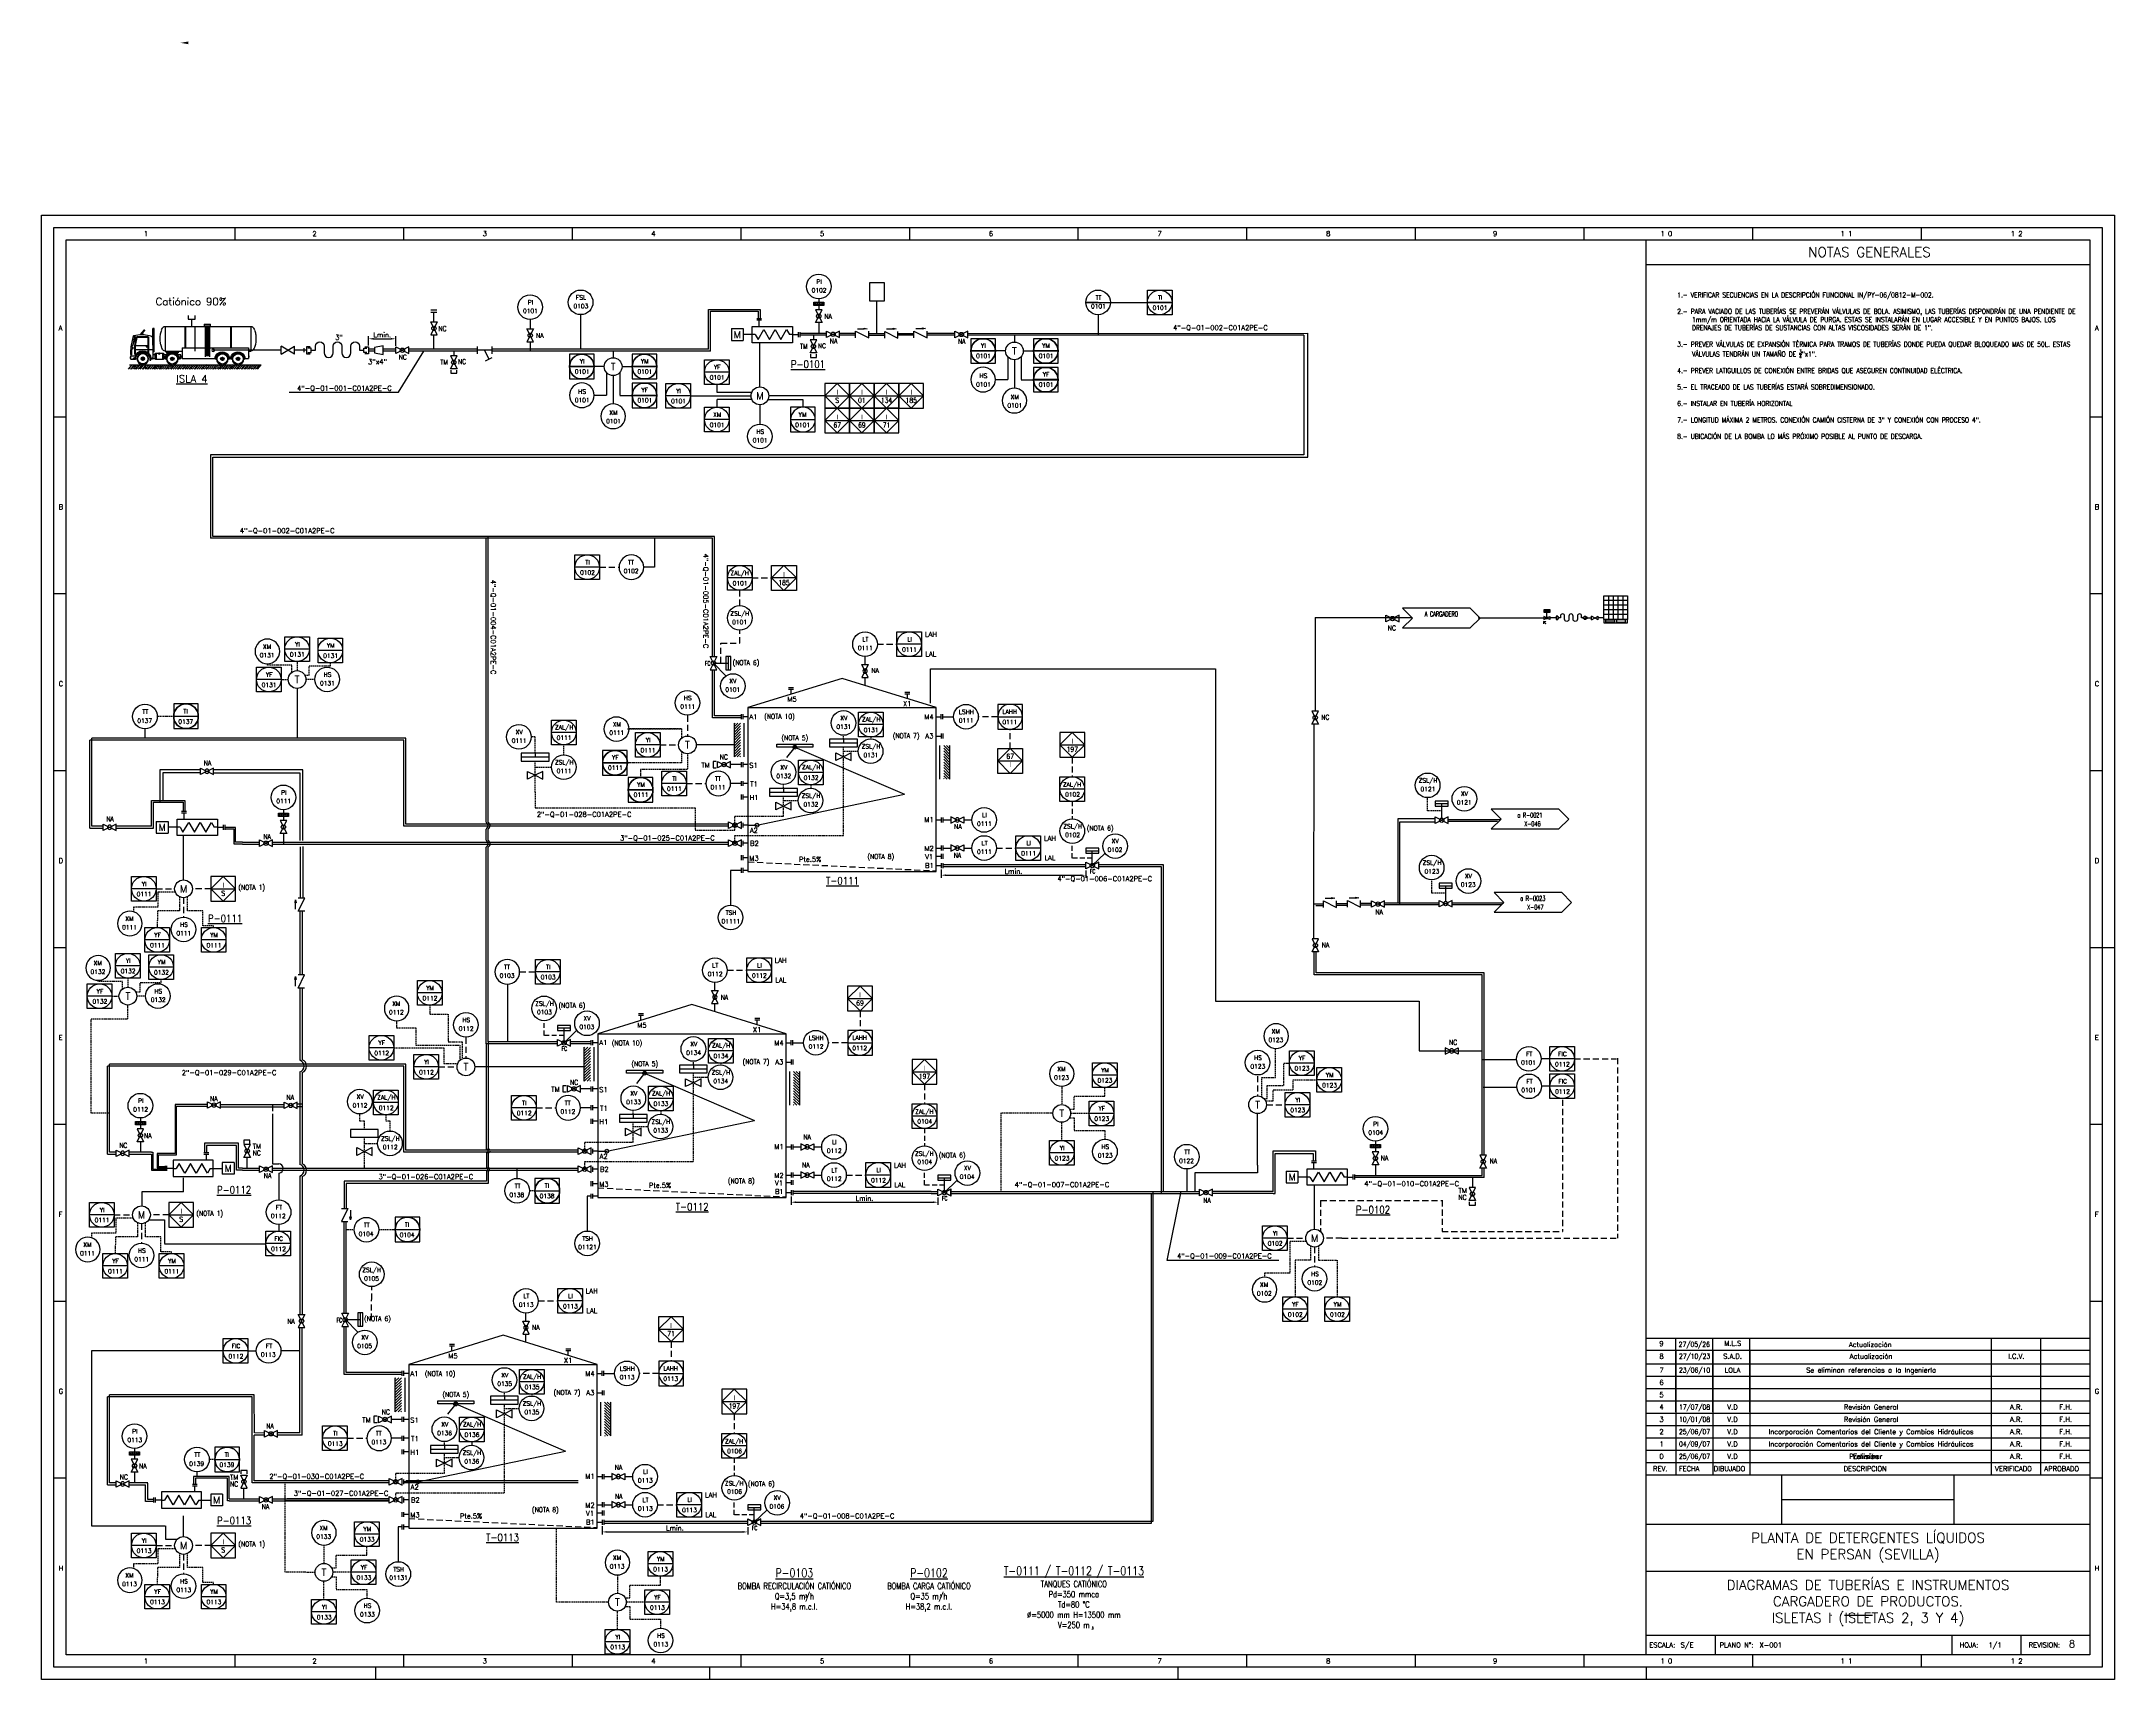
# Model space of a CAD drawing. Header units: millimetres. Extents: x 255 to 1096, y 140 to 804.
import ezdxf
from ezdxf.enums import TextEntityAlignment as Align

# ---------------------------------------------------------------- set-up
doc = ezdxf.new("R2010")
doc.units = ezdxf.units.MM
for name, pattern in [('DASHED2', [0.375, 0.25, -0.125]), ('RAYITAS', [0.375, 0.25, -0.125]), ('TRAZOS', [0.75, 0.5, -0.25])]:
    doc.linetypes.add(name, pattern=pattern)
for name, color, linetype, true_color in [('-FNX_AÑADIDO EN CAMPO', 4, 'Continuous', 0x00ffff), ('-FNX_TUBERÍA', 1, 'TRAZOS', 0xff0000), ('TUBERÍA3', 1, 'Continuous', 0xff0000)]:
    doc.layers.add(name, color=color, linetype=linetype, true_color=true_color)
for name, color, linetype in [('CAJETIN', 1, 'Continuous'), ('CARGACAMIONES', 7, 'Continuous'), ('COTAS', 4, 'Continuous'), ('EQUIPOS', 5, 'Continuous'), ('EQUIPOS 02', 1, 'Continuous'), ('FORMATO', 7, 'Continuous'), ('INSTRUMENTOS', 1, 'Continuous'), ('TEX', 7, 'Continuous'), ('TEX EQUIPOS', 6, 'Continuous'), ('TEXTO-INSTRUMENTACION', 7, 'Continuous'), ('TEXTO-VALVULAS Y ACCESORIOS', 7, 'Continuous'), ('TUBERIA', 5, 'Continuous'), ('TUBERÍA2', 1, 'TRAZOS'), ('VALVULAS Y ACCESORIOS', 1, 'Continuous')]:
    doc.layers.add(name, color=color, linetype=linetype)
doc.styles.add('PY', font='ROMANS.shx')
doc.styles.add('PY1', font='ROMANS.shx', dxfattribs={"width": 0.8})
doc.styles.add('PY3', font='ROMANS.shx', dxfattribs={"width": 0.6})
doc.styles.add('TXT', font='txt')
doc.linetypes.add('SEÑAL_MECANICA2', pattern='A,4.411183,["o",PY,S=4.130212,R=360,X=0,Y=-1.374288],0.588817,-0.374158,["",PY,S=2,R=360,X=0,Y=-0.688262],-2.183682', length=7.55784)
doc.dimstyles.new('1-5', dxfattribs={"dimtxt": 2, "dimasz": 2, "dimexe": 1, "dimexo": 0.5, "dimgap": 0.6, "dimtad": 1, "dimdec": 0, "dimlfac": 5, "dimzin": 0, "dimdsep": 46, "dimtxsty": 'PY', "dimcen": 0.7, "dimclrd": 4, "dimclre": 4, "dimclrt": 7, "dimazin": 0, "dimtfac": 1, "dimtdec": 0, "dimtofl": 0, "dimtmove": 0, "dimatfit": 3, "dimfxl": 1, "dimtolj": 1, "dimtzin": 0, "dimarcsym": 0})

# ---------------------------------------------------------------- blocks, each defined once
blk = doc.blocks.new('SEÑAL CIR')
at = {"color": 1}
blk.add_circle((0, 5.7), 5.7, dxfattribs=at)
at = {"layer": 'INSTRUMENTOS', "linetype": 'Continuous', "style": 'PY', "flags": 4}
for p in [(0.13, 2.95), (0.18, 6.94)]:
    blk.add_attdef('---', text='', height=2, dxfattribs=at).set_placement(p, align=Align.CENTER)
blk = doc.blocks.new('SEÑAL CIRCU MARCO')
at = {"color": 1, "linetype": 'Continuous', "ltscale": 0.5}
blk.add_line((5.7, 5.7), (-5.7, 5.7), dxfattribs=at)
at = {"color": 1, "flags": 128}
blk.add_lwpolyline([(5.7, 0), (-5.7, 0), (-5.7, 11.4), (5.7, 11.4)], close=True, dxfattribs=at)
at = {"color": 1}
blk.add_circle((0, 5.7), 5.7, dxfattribs=at)
at = {"style": 'PY'}
for tag, p in [('XXX', (0.18, 7.98)), ('YYY', (0.13, 3.24))]:
    blk.add_attdef(tag, text='', height=2, dxfattribs=at).set_placement(p, align=Align.MIDDLE)
blk = doc.blocks.new('SECUENCIA PROGRAMADA EN SISTEMA DE CONTROL PLC')
at = {"layer": 'INSTRUMENTOS'}
blk.add_line((-5, 5), (5, 5), dxfattribs=at)
at = {"layer": 'INSTRUMENTOS', "flags": 128}
for points in [[(0, 0), (-5, 5), (0, 10), (5, 5)], [(-5, 0), (5, 0), (5, 10), (-5, 10)]]:
    blk.add_lwpolyline(points, close=True, dxfattribs=at)
at = {"layer": 'TEXTO-INSTRUMENTACION', "linetype": 'Continuous', "style": 'PY1', "width": 0.8}
for tag, p in [('XXX', (0.01, 6.43)), ('YYY', (0.01, 3.17))]:
    blk.add_attdef(tag, text='', height=2, dxfattribs=at).set_placement(p, align=Align.MIDDLE_CENTER)
blk = doc.blocks.new('VALV GLOB-V')
at = {"layer": 'INSTRUMENTOS', "color": 1, "flags": 128}
blk.add_lwpolyline([(5.7, -1.43), (5.7, 1.43), (0, -1.43), (0, 1.43)], close=True, dxfattribs=at)
at = {"layer": 'INSTRUMENTOS', "color": 1}
blk.add_circle((2.85, 0), 0.95, dxfattribs=at)
at = {"layer": 'INSTRUMENTOS', "color": 7, "linetype": 'SEÑAL_MECANICA2', "style": 'PY'}
blk.add_attdef('REF.', text='', height=2, dxfattribs=at).set_placement((3, -3.37), align=Align.MIDDLE)
blk = doc.blocks.new('DIAFRAGMA')
at = {"layer": 'INSTRUMENTOS', "color": 1, "ltscale": 0.1, "flags": 128}
blk.add_lwpolyline([(0, -2.25), (0, 2.25), (1.5, 2.25), (1.5, -2.25)], close=True, dxfattribs=at)
blk.add_lwpolyline([(0.46, -2.25), (1.12, -1.86), (0.38, -1.43), (1.12, -1), (0.38, -0.56), (1.12, -0.13), (0.38, 0.3), (1.12, 0.73), (0.38, 1.17), (1.12, 1.6), (0.38, 2.03), (0.75, 2.25)], dxfattribs=at)
blk = doc.blocks.new('*D14')
at = {"layer": 'COTAS', "color": 4, "lineweight": -2, "transparency": 16777216}
for p, q in [((619.5, 468.34), (619.5, 465.04)), ((621.5, 466.04), (676.12, 466.04)), ((678.12, 468.01), (678.12, 465.04))]:
    blk.add_line(p, q, dxfattribs=at)
at = {"layer": 'COTAS', "color": 4, "transparency": 16777216}
for points in [[(621.5, 466.37), (621.5, 465.7), (619.5, 466.04)], [(676.12, 466.37), (676.12, 465.7), (678.12, 466.04)]]:
    blk.add_solid(points, dxfattribs=at)
at = {"layer": 'Defpoints', "color": 0, "transparency": 16777216}
for p in [(619.5, 468.84), (678.12, 468.51), (678.12, 466.04)]:
    blk.add_point(p, dxfattribs=at)
at = {"layer": 'COTAS', "color": 7, "transparency": 16777216, "insert": (648.81, 467.64), "char_height": 2, "attachment_point": 5, "style": 'PY'}
blk.add_mtext('\\A1;Lmin.', dxfattribs=at)
blk = doc.blocks.new('*D15')
at = {"layer": 'COTAS', "color": 4, "lineweight": -2, "transparency": 16777216}
for p, q in [((558.59, 335.7), (558.59, 332.39)), ((560.59, 333.39), (616.15, 333.39)), ((618.15, 335.36), (618.15, 332.39))]:
    blk.add_line(p, q, dxfattribs=at)
at = {"layer": 'COTAS', "color": 4, "transparency": 16777216}
for points in [[(560.59, 333.73), (560.59, 333.06), (558.59, 333.39)], [(616.15, 333.73), (616.15, 333.06), (618.15, 333.39)]]:
    blk.add_solid(points, dxfattribs=at)
at = {"layer": 'Defpoints', "color": 0, "transparency": 16777216}
for p in [(558.59, 336.2), (618.15, 335.86), (618.15, 333.39)]:
    blk.add_point(p, dxfattribs=at)
at = {"layer": 'COTAS', "color": 7, "transparency": 16777216, "insert": (588.37, 334.99), "char_height": 2, "attachment_point": 5, "style": 'PY'}
blk.add_mtext('\\A1;Lmin.', dxfattribs=at)
blk = doc.blocks.new('*D16')
at = {"layer": 'COTAS', "color": 4, "lineweight": -2, "transparency": 16777216}
for p, q in [((481.94, 201.96), (481.94, 198.65)), ((483.94, 199.65), (539, 199.65)), ((541, 201.62), (541, 198.65))]:
    blk.add_line(p, q, dxfattribs=at)
at = {"layer": 'COTAS', "color": 4, "transparency": 16777216}
for points in [[(483.94, 199.99), (483.94, 199.32), (481.94, 199.65)], [(539, 199.99), (539, 199.32), (541, 199.65)]]:
    blk.add_solid(points, dxfattribs=at)
at = {"layer": 'Defpoints', "color": 0, "transparency": 16777216}
for p in [(481.94, 202.46), (541, 202.12), (541, 199.65)]:
    blk.add_point(p, dxfattribs=at)
at = {"layer": 'COTAS', "color": 7, "transparency": 16777216, "insert": (511.47, 201.25), "char_height": 2, "attachment_point": 5, "style": 'PY'}
blk.add_mtext('\\A1;Lmin.', dxfattribs=at)
blk = doc.blocks.new('CAMION CISTERNA ALZ')
at = {"layer": 'CAJETIN', "color": 4, "linetype": 'RAYITAS'}
blk.add_line((38.6, 22.2), (38.6, 7.9), dxfattribs=at)
at = {"layer": 'CARGACAMIONES', "color": 4, "linetype": 'ByBlock'}
for p, q in [((55.7, 22.2), (6.1, 22.2)), ((6.1, 22.2), (6.1, 7.9)), ((17.4, 22.2), (17.4, 9.9)), ((17.8, 22.2), (17.8, 9.9)), ((33.2, 23.6), (29.5, 23.6)), ((29.5, 23.1), (29.5, 23.6)), ((33.2, 23.4), (29.5, 23.4)), ((33.2, 23.1), (29.5, 23.1)), ((29.7, 23.1), (29.7, 22.2)), ((30.1, 22.1), (30.1, 4.6)), ((32.5, 21.4), (30.1, 21.4)), ((32.5, 20.7), (30.1, 20.7)), ((32.5, 19.9), (30.1, 19.9)), ((32.5, 19.1), (30.1, 19.1)), ((32.5, 18.3), (30.1, 18.3)), ((32.5, 17.6), (30.1, 17.6)), ((32.5, 16.8), (30.1, 16.8)), ((32.5, 16), (30.1, 16)), ((32.5, 15.3), (30.1, 15.3)), ((32.5, 14.5), (30.1, 14.5)), ((32.5, 13.7), (30.1, 13.7)), ((32.5, 12.9), (30.1, 12.9)), ((32.5, 12.2), (30.1, 12.2)), ((32.5, 22.1), (32.5, 4.6)), ((32.9, 22.2), (32.9, 23.1)), ((33.2, 23.6), (33.2, 23.1)), ((43.9, 22.2), (43.9, 9.9)), ((44.4, 22.2), (44.4, 9.9)), ((55.7, 22.2), (55.7, 7.9)), ((62.2, 7.7), (62.2, 21.1)), ((62.2, 21.1), (62.8, 21.1)), ((62.8, 14.9), (62.8, 21.1)), ((62.8, 15), (62.8, 3.6)), ((62.8, 14.3), (63.2, 14.3)), ((62.8, 13.9), (63.2, 13.9)), ((62.8, 13.5), (63.2, 13.5)), ((62.8, 13.1), (63.2, 13.1)), ((62.8, 12.7), (63.2, 12.7)), ((62.8, 12.3), (63.2, 12.3)), ((65.4, 16), (65.4, 6.7)), ((71.8, 16.4), (65.8, 16.4)), ((65.8, 15.8), (65.8, 7)), ((71.8, 16), (66, 16)), ((67.5, 20.2), (69.7, 17.5)), ((67.8, 20.2), (67.5, 20.2)), ((70, 17.5), (67.8, 20.2)), ((69.1, 18.2), (68.1, 17.5)), ((72.2, 15.7), (73.2, 11.2)), ((72.6, 15.8), (73.1, 13.6)), ((73.1, 13.4), (73.1, 15.4)), ((73.1, 15.4), (73.4, 15.4)), ((73.4, 13.4), (73.1, 13.4)), ((73.1, 13.4), (73.6, 11.2)), ((73.2, 15.4), (73.2, 16.2)), ((73.4, 15.4), (73.2, 16.1)), ((73.2, 13.4), (73.2, 12.6)), ((73.2, 12.6), (73.6, 12.6)), ((73.5, 15.2), (73.3, 16.1)), ((73.4, 15.4), (73.4, 13.4)), ((74.2, 16.5), (73.5, 16.5)), ((74.2, 16.4), (73.5, 16.4)), ((74.3, 11.5), (73.7, 14.2)), ((74.2, 11.5), (73.7, 13.9)), ((75.4, 10.4), (74.1, 16.7)), ((7.4, 7.9), (6.1, 7.9)), ((7.1, 4.4), (7.1, 5.1)), ((7.1, 5.1), (7.4, 5.1)), ((7.4, 4.4), (7.1, 4.4)), ((45.8, 9.9), (7.4, 9.9)), ((7.4, 9.9), (7.4, 3.7)), ((9.5, 3.7), (7.4, 3.7)), ((9.5, 3.3), (9.9, 3.3)), ((17.3, 3.3), (17.7, 3.3)), ((18.2, 3.7), (17.7, 3.7)), ((18.6, 3.7), (17.8, 3.7)), ((18.5, 3.3), (18.9, 3.3)), ((26.4, 3.3), (26.8, 3.3)), ((45.8, 3.7), (26.8, 3.7)), ((32.5, 11.4), (30.1, 11.4)), ((32.5, 10.6), (30.1, 10.6)), ((32.5, 9.8), (30.1, 9.8)), ((32.5, 9.1), (30.1, 9.1)), ((32.5, 8.3), (30.1, 8.3)), ((32.5, 7.5), (30.1, 7.5)), ((32.5, 6.8), (30.1, 6.8)), ((32.5, 6), (30.1, 6)), ((32.5, 5.3), (30.1, 5.3)), ((45.8, 9.9), (45.8, 3.7)), ((55.7, 7.9), (45.8, 7.9)), ((46.7, 5), (45.8, 5)), ((46.7, 4.1), (45.8, 4.1)), ((46.7, 3.7), (46.7, 5.8)), ((46.7, 5.8), (48.3, 5.8)), ((47.5, 3.7), (46.7, 3.7)), ((47.5, 3.3), (47.9, 3.3)), ((48.2, 7.8), (48.2, 7.5)), ((55, 7.8), (48.2, 7.8)), ((48.2, 7.5), (51, 7.5)), ((50.2, 7.3), (48.2, 7.3)), ((48.2, 7.3), (48.2, 6.9)), ((48.2, 6.9), (49.4, 6.9)), ((48.4, 6.9), (48.9, 6.5)), ((48.7, 7.8), (48.7, 7.9)), ((49.3, 7.5), (49.3, 7.3)), ((52.3, 7.5), (55, 7.5)), ((55, 7.3), (53.1, 7.3)), ((53.9, 7.5), (53.9, 7.3)), ((53.9, 6.9), (55, 6.9)), ((54.8, 6.9), (54.3, 6.5)), ((54.5, 7.8), (54.5, 7.9)), ((55, 7.5), (55, 7.8)), ((55, 6.9), (55, 7.3)), ((55, 5.8), (56.3, 5.8)), ((55.4, 3.3), (55.8, 3.3)), ((56.3, 3.7), (55.8, 3.7)), ((56.3, 3.7), (56.3, 6.1)), ((56.7, 6.5), (59, 6.5)), ((61.4, 3.3), (56.7, 3.3)), ((57, 6.5), (57, 3.3)), ((57.2, 6.5), (57.2, 3.3)), ((59, 6.5), (59, 6.2)), ((59.4, 6.5), (61.4, 6.5)), ((59.4, 6.5), (59.4, 6.2)), ((60.9, 6.5), (60.9, 3.3)), ((61.1, 6.5), (61.1, 3.3)), ((61.8, 6.1), (61.8, 3.7)), ((61.8, 5.8), (62.8, 5.8)), ((62.8, 3.7), (61.8, 3.7)), ((62.8, 7.4), (62.6, 7.4)), ((62.8, 11.9), (63.2, 11.9)), ((62.8, 11.5), (63.2, 11.5)), ((65.4, 8.8), (62.8, 8.8)), ((63, 3.6), (63, 3.9)), ((63, 3.6), (64, 3.6)), ((64.1, 3.4), (63, 3.4)), ((64, 3.6), (64, 3.9)), ((64.1, 2.7), (64.1, 3.4)), ((64.6, 2.7), (64.1, 2.7)), ((64.6, 3.4), (64.6, 2.7)), ((73.2, 11.1), (65.8, 11.1)), ((73.2, 8.8), (65.8, 8.8)), ((66.1, 10.3), (66.1, 10.5)), ((66.1, 10.5), (66.5, 10.5)), ((66.8, 10.3), (66.1, 10.3)), ((66.8, 10.5), (66.8, 10.3)), ((73.4, 6.2), (72.5, 6.2)), ((72.7, 5.4), (72.7, 6)), ((72.7, 3.5), (72.7, 4.7)), ((72.9, 4.9), (75.6, 4.9)), ((72.9, 3.5), (72.9, 3.9)), ((72.9, 3.5), (74, 3.5)), ((75.6, 3.3), (72.9, 3.3)), ((73.2, 11.2), (73.2, 6.2)), ((73.6, 11.2), (73.6, 6.4)), ((74, 3.5), (74, 3.9)), ((74.5, 10.1), (74.5, 9.2)), ((74.6, 10.3), (74.6, 9.1)), ((75.3, 11.2), (74.7, 11.2)), ((75.3, 11.1), (74.7, 11.1)), ((75.4, 10.4), (74.7, 10.4)), ((74.7, 9), (75.4, 9)), ((75.4, 8.9), (75.2, 8.9)), ((75.4, 8.7), (75.2, 8.7)), ((75.4, 5.8), (75.2, 5.8)), ((75.3, 8.7), (75.3, 5.8)), ((75.4, 4.9), (75.4, 10.4)), ((75.4, 8.6), (75.5, 8.6)), ((75.5, 5.9), (75.4, 5.9)), ((75.5, 8.6), (75.5, 5.9)), ((75.6, 8.6), (75.5, 8.6)), ((75.5, 5.9), (75.6, 5.9)), ((75.6, 5.9), (75.6, 8.6)), ((75.8, 4.7), (75.8, 3.5)), ((75.8, 4.5), (76, 4.5)), ((76, 3.7), (75.8, 3.7)), ((76, 4.5), (76, 3.7))]:
    blk.add_line(p, q, dxfattribs=at)
at = {"layer": 'CARGACAMIONES', "color": 4}
for p, q in [((76.4, 0), (0, 0)), ((2.3, -2.5), (0, 0)), ((37.4, -1.2), (38.6, 0)), ((38, -1.8), (39.7, 0)), ((42, -2.5), (39.7, 0)), ((43.1, -2.5), (40.8, 0)), ((44.2, -2.5), (42, 0)), ((45.4, -2.5), (43.1, 0)), ((43.7, -0.6), (44.2, 0)), ((44.2, -1.2), (45.4, 0)), ((44.8, -1.8), (46.5, 0)), ((48.8, -2.5), (46.5, 0)), ((49.9, -2.5), (47.6, 0)), ((3.4, -2.5), (1.1, 0)), ((4.5, -2.5), (2.3, 0)), ((2.8, -0.6), (3.4, 0)), ((3.4, -1.2), (4.5, 0)), ((4, -1.8), (5.7, 0)), ((4.5, -2.5), (6.2, -0.6)), ((5.6, -2.5), (6.8, -1.2)), ((8, -2.5), (5.7, 0)), ((6.7, -2.5), (7.3, -1.8)), ((9.1, -2.5), (6.8, 0)), ((10.2, -2.5), (7.9, 0)), ((11.3, -2.5), (9, 0)), ((10.2, -1.2), (11.3, 0)), ((10.7, -1.8), (12.4, 0)), ((11.3, -2.5), (13, -0.6)), ((14.7, -2.5), (12.4, 0)), ((12.4, -2.5), (13.6, -1.2)), ((13.5, -2.5), (14.1, -1.8)), ((15.9, -2.5), (13.6, 0)), ((17, -2.5), (14.7, 0)), ((18.1, -2.5), (15.8, 0)), ((16.4, -0.6), (17, 0)), ((17, -1.2), (18.1, 0)), ((17.5, -1.9), (19.2, 0)), ((18.1, -2.5), (19.8, -0.6)), ((21.5, -2.5), (19.2, 0)), ((19.2, -2.5), (20.4, -1.2)), ((20.3, -2.5), (20.9, -1.8)), ((22.6, -2.5), (20.4, 0)), ((23.8, -2.5), (21.5, 0)), ((24.9, -2.5), (22.6, 0)), ((23.2, -0.9), (23.8, -0.3)), ((23.7, -1.2), (24.9, 0)), ((24.3, -1.9), (26, 0)), ((24.8, -2.5), (26.6, -0.6)), ((28.3, -2.5), (26, 0)), ((26, -2.5), (27.1, -1.2)), ((29.4, -2.5), (27.1, 0)), ((27.1, -2.5), (27.7, -1.8)), ((30.6, -2.5), (28.3, 0)), ((31.7, -2.5), (29.4, 0)), ((30, -0.8), (30.6, -0.1)), ((30.5, -1.2), (31.7, 0)), ((31.1, -1.9), (32.8, 0)), ((31.6, -2.5), (33.4, -0.6)), ((35.1, -2.5), (32.8, 0)), ((32.8, -2.5), (33.9, -1.2)), ((36.2, -2.5), (33.9, 0)), ((33.9, -2.5), (34.5, -1.8)), ((37.3, -2.5), (35.1, 0)), ((38.5, -2.5), (36.2, 0)), ((36.9, -0.8), (37.4, -0.1)), ((38.5, -2.5), (40.3, -0.6)), ((39.7, -2.5), (40.8, -1.2)), ((40.8, -2.5), (41.4, -1.8)), ((45.3, -2.5), (47, -0.6)), ((46.4, -2.5), (47.6, -1.2)), ((47.6, -2.5), (48.2, -1.8)), ((51, -2.5), (48.7, 0)), ((52.2, -2.5), (49.9, 0)), ((50.4, -0.6), (51, 0)), ((51, -1.2), (52.1, 0)), ((51.6, -1.8), (53.3, 0)), ((52.1, -2.5), (53.8, -0.6)), ((53.2, -2.5), (54.4, -1.2)), ((55.6, -2.5), (53.3, 0)), ((56.7, -2.5), (54.4, 0)), ((54.4, -2.5), (55, -1.8)), ((57.8, -2.5), (55.5, 0)), ((58.9, -2.5), (56.7, 0)), ((57.8, -1.2), (58.9, 0)), ((58.4, -1.8), (60.1, 0)), ((58.9, -2.5), (60.6, -0.6)), ((60, -2.5), (61.2, -1.2)), ((62.3, -2.5), (60.1, 0)), ((61.1, -2.5), (61.7, -1.8)), ((63.5, -2.5), (61.2, 0)), ((64.6, -2.5), (62.3, 0)), ((65.7, -2.5), (63.4, 0)), ((64, -0.6), (64.6, 0)), ((64.6, -1.2), (65.7, 0)), ((65.1, -1.9), (66.8, 0)), ((65.7, -2.5), (67.4, -0.6)), ((69.1, -2.5), (66.8, 0)), ((66.8, -2.5), (68, -1.2)), ((67.9, -2.5), (68.5, -1.8)), ((70.3, -2.5), (68, 0)), ((71.4, -2.5), (69.1, 0)), ((72.5, -2.5), (70.2, 0)), ((70.8, -0.9), (71.4, -0.3)), ((71.4, -1.2), (72.5, 0)), ((71.9, -1.9), (73.6, 0)), ((72.5, -2.5), (74.2, -0.6)), ((75.9, -2.5), (73.6, 0)), ((73.6, -2.5), (74.8, -1.2)), ((74.7, -2.5), (75.3, -1.8)), ((77, -2.5), (74.8, 0))]:
    blk.add_line(p, q, dxfattribs=at)
at = {"layer": 'CARGACAMIONES', "color": 4, "linetype": 'ByBlock'}
for centre, radius in [((13.5, 3.4), 3.38), ((13.5, 3.4), 0.794), ((13, 3.4), 0.0993), ((13.1, 3.8), 0.0993), ((13.1, 3), 0.0993), ((13.5, 3.4), 0.397), ((13.5, 4), 0.0993), ((13.5, 2.8), 0.0993), ((14, 3.8), 0.0993), ((14, 3), 0.0993), ((14.1, 3.4), 0.0993), ((22.6, 3.4), 3.38), ((22.6, 3.4), 0.794), ((22, 3.4), 0.0993), ((22.2, 3.8), 0.0993), ((22.2, 3), 0.0993), ((22.6, 3.4), 0.397), ((22.6, 4), 0.0993), ((22.6, 2.8), 0.0993), ((23, 3.8), 0.0993), ((23, 3), 0.0993), ((23.2, 3.4), 0.0993), ((51.6, 3.4), 3.38), ((51.6, 3.4), 0.794), ((51, 3.4), 0.0993), ((51.2, 3.8), 0.0993), ((51.2, 3), 0.0993), ((51.6, 3.4), 0.397), ((51.6, 4), 0.0993), ((51.6, 2.8), 0.0993), ((52, 3.8), 0.0993), ((52, 3), 0.0993), ((52.2, 3.4), 0.0993), ((59.2, 6.5), 0.199), ((68.7, 3.5), 3.38), ((68.7, 3.5), 0.794), ((68.1, 3.5), 0.0993), ((68.3, 3.9), 0.0993), ((68.3, 3.1), 0.0993), ((68.7, 3.5), 0.397), ((68.7, 4.1), 0.0993), ((68.7, 2.9), 0.0993), ((69.1, 3.9), 0.0993), ((69.1, 3.1), 0.0993), ((69.3, 3.5), 0.0993)]:
    blk.add_circle(centre, radius, dxfattribs=at)
at = {"layer": 'CARGACAMIONES', "color": 4, "linetype": 'Continuous'}
blk.add_circle((27.9, 8.4), 0.718, dxfattribs=at)
at = {"layer": 'CARGACAMIONES', "color": 4, "linetype": 'ByBlock'}
for centre, radius, start, end in [((20.3, 15.1), 17.2, 170.2727, 180), ((20.3, 15.1), 17.2, 180, 189.7273), ((13.2, 16.3), 10, 157.5177, 170.2727), ((13.2, 13.9), 10, 189.7273, 202.4823), ((8.8, 18.2), 5.23, 135.0251, 157.5177), ((6.1, 20.9), 1.36, 90, 135.0251), ((55.7, 20.9), 1.36, 44.9749, 90), ((53, 18.2), 5.23, 22.4823, 44.9749), ((48.5, 16.3), 10, 9.7273, 22.4823), ((48.5, 13.9), 10, 337.5177, 350.2727), ((41.4, 15.1), 17.2, 360, 9.7273), ((41.4, 15.1), 17.2, 350.2727, 0), ((64.8, 15), 1.99, 90, 180), ((69.3, -2.4), 19.9, 77.0128, 102.9872), ((65.8, 16), 0.397, 90, 180), ((66, 15.8), 0.199, 90, 180), ((69.7, 17.7), 0.0993, 0, 180), ((69.7, 17.7), 0.0993, 180, 0), ((71.8, 15.6), 0.794, 11.9442, 90), ((71.8, 15.6), 0.397, 11.9442, 90), ((73.5, 16.2), 0.298, 90, 191.9761), ((73.5, 16.2), 0.199, 90, 191.9761), ((72.4, 14.4), 1.4, 315, 45), ((73.7, 16.6), 0.397, 11.9761, 90), ((8.8, 12), 5.23, 202.4823, 224.9749), ((6.1, 9.3), 1.36, 224.9749, 270), ((13.6, 3.4), 4.12, 358.6196, 181.3804), ((13.6, 3.4), 3.72, 358.4724, 181.5276), ((13.5, 3.4), 2.98, 90, 270), ((13.5, 3.4), 0.993, 90, 270), ((13.5, 3.4), 2.98, 270, 90), ((13.5, 3.4), 0.993, 270, 90), ((22.7, 3.4), 4.12, 358.6196, 181.3804), ((22.7, 3.4), 3.72, 358.4724, 181.5276), ((22.6, 3.4), 2.98, 90, 270), ((22.6, 3.4), 0.993, 90, 270), ((22.6, 3.4), 2.98, 270, 90), ((22.6, 3.4), 0.993, 270, 90), ((51.7, 3.4), 4.12, 358.6196, 181.3804), ((51.7, 3.4), 3.72, 358.4724, 181.5276), ((51.6, 3.4), 2.98, 90, 270), ((51.6, 3.4), 0.993, 90, 270), ((51.6, 3.4), 2.98, 270, 90), ((51.6, 3.4), 0.993, 270, 90), ((55.7, 9.3), 1.36, 270, 315.0251), ((56.7, 6.1), 0.397, 90, 180), ((56.7, 3.7), 0.397, 180, 270), ((53, 12), 5.23, 315.0251, 337.5177), ((59.2, 6.2), 0.199, 180, 0), ((61.4, 6.1), 0.397, 0, 90), ((61.4, 3.7), 0.397, 270, 0), ((62.6, 7.7), 0.397, 180, 270), ((63, 3.6), 0.199, 180, 270), ((63.5, 3.4), 0.674, 45, 135), ((68.7, 3.5), 4.62, 31.8706, 181.3804), ((68.7, 3.5), 4.12, 17.5788, 181.3804), ((68.7, 3.5), 2.98, 90, 270), ((68.7, 3.5), 0.993, 90, 270), ((68.7, 3.5), 2.98, 270, 90), ((68.7, 3.5), 0.993, 270, 90), ((72.7, 5.7), 0.298, 270, 90), ((72.9, 4.7), 0.199, 90, 180), ((72.9, 3.5), 0.199, 180, 270), ((68.7, 3.5), 4.62, 17.5788, 25.7368), ((73.5, 3.3), 0.843, 45, 135), ((73.4, 6.4), 0.199, 270, 0), ((74.7, 11.6), 0.497, 191.9761, 270), ((74.7, 11.6), 0.397, 191.9761, 270), ((74.7, 10.3), 0.0993, 90, 180), ((74.7, 9.1), 0.0993, 180, 270), ((75.6, 4.7), 0.199, 0, 90), ((75.6, 3.5), 0.199, 270, 0)]:
    blk.add_arc(centre, radius, start, end, dxfattribs=at)
at = {"layer": 'CARGACAMIONES', "color": 4}
for start, end in [(357.7085, 177.7085), (177.7085, 357.7085)]:
    blk.add_arc((74.8, -1.4), 0.0145, start, end, dxfattribs=at)
blk = doc.blocks.new('*D17')
at = {"layer": 'COTAS', "color": 4, "lineweight": -2, "transparency": 16777216}
for p, q in [((387.22, 680.89), (387.22, 684.63)), ((389.22, 683.63), (396.29, 683.63)), ((398.29, 680.8), (398.29, 684.63))]:
    blk.add_line(p, q, dxfattribs=at)
at = {"layer": 'COTAS', "color": 4, "transparency": 16777216}
for points in [[(389.22, 683.96), (389.22, 683.29), (387.22, 683.63)], [(396.29, 683.96), (396.29, 683.29), (398.29, 683.63)]]:
    blk.add_solid(points, dxfattribs=at)
at = {"layer": 'Defpoints', "color": 0, "transparency": 16777216}
for p in [(398.29, 683.63), (387.22, 680.39), (398.29, 680.3)]:
    blk.add_point(p, dxfattribs=at)
at = {"layer": 'COTAS', "color": 7, "transparency": 16777216, "insert": (392.75, 685.23), "char_height": 2, "attachment_point": 5, "style": 'PY'}
blk.add_mtext('\\A1;Lmin.', dxfattribs=at)
blk = doc.blocks.new('MANG-VAL')
at = {"layer": 'INSTRUMENTOS', "color": 1}
for p, q in [((0, 1.5), (0, -1.5)), ((6, 0), (0, 0)), ((3, 0), (4.8, -3.6)), ((6, 1.5), (6, -1.5)), ((3.46, -4.27), (6.14, -2.93))]:
    blk.add_line(p, q, dxfattribs=at)
blk = doc.blocks.new('REDUCCION')
at = {"color": 1}
for p, q in [((0, 2), (0, -2)), ((4, 1.25), (0, 2)), ((4, -1.25), (4, 1.25)), ((0, -2), (4, -1.25))]:
    blk.add_line(p, q, dxfattribs=at)
at = {"style": 'PY1', "width": 0.8}
blk.add_attdef('.', text='', height=2, dxfattribs=at).set_placement((2, -3.65), align=Align.MIDDLE)
blk = doc.blocks.new('MARCO-A1')
at = {"layer": 'FORMATO', "color": 5}
for p, q in [((78.42, 589), (78.42, 584)), ((146.83, 589), (146.83, 584)), ((215.25, 589), (215.25, 584)), ((283.67, 589), (283.67, 584)), ((352.08, 589), (352.08, 584)), ((420.5, 589), (420.5, 584)), ((488.92, 589), (488.92, 584)), ((557.33, 589), (557.33, 584)), ((625.75, 589), (625.75, 584)), ((694.17, 589), (694.17, 584)), ((762.58, 589), (762.58, 584)), ((5, 512.25), (10, 512.25)), ((831, 512.25), (836, 512.25)), ((5, 440.5), (10, 440.5)), ((831, 440.5), (836, 440.5)), ((5, 368.75), (10, 368.75)), ((831, 368.75), (836, 368.75)), ((5, 297), (10, 297)), ((831, 297), (836, 297)), ((5, 225.25), (10, 225.25)), ((831, 225.25), (836, 225.25)), ((5, 153.5), (10, 153.5)), ((831, 153.5), (836, 153.5)), ((5, 81.75), (10, 81.75)), ((831, 81.75), (836, 81.75)), ((78.42, 10), (78.42, 5)), ((146.83, 10), (146.83, 5)), ((215.25, 10), (215.25, 5)), ((283.67, 10), (283.67, 5)), ((352.08, 10), (352.08, 5)), ((420.5, 10), (420.5, 5)), ((488.92, 10), (488.92, 5)), ((557.33, 10), (557.33, 5)), ((625.75, 10), (625.75, 5)), ((694.17, 10), (694.17, 5)), ((762.58, 10), (762.58, 5))]:
    blk.add_line(p, q, dxfattribs=at)
at = {"layer": 'FORMATO', "color": 1, "linetype": 'Continuous'}
for p, q in [((836, 297), (841, 297)), ((135.5, 5), (135.5, 0)), ((271, 5), (271, 0)), ((461, 5), (461, 0)), ((651, 5), (651, 0))]:
    blk.add_line(p, q, dxfattribs=at)
at = {"layer": 'FORMATO', "color": 1}
blk.add_lwpolyline([(0, 594), (841, 594), (841, 0), (0, 0)], close=True, dxfattribs=at)
at = {"layer": 'FORMATO', "color": 5}
blk.add_lwpolyline([(5, 589), (836, 589), (836, 5), (5, 5)], close=True, dxfattribs=at)
at = {"layer": 'FORMATO', "color": 8, "linetype": 'Continuous'}
blk.add_lwpolyline([(10, 584), (831, 584), (831, 10), (10, 10)], close=True, dxfattribs=at)
at = {"layer": 'FORMATO', "color": 1, "style": 'PY'}
for s, p in [('1', (41.52, 585.5)), ('2', (109.93, 585.5)), ('3', (178.99, 585.5)), ('4', (247.4, 585.5)), ('5', (315.82, 585.5)), ('6', (384.34, 585.5)), ('7', (452.75, 585.5)), ('8', (521.17, 585.5)), ('9', (588.85, 585.5)), ('1 0', (656.77, 585.5)), ('1 1', (729.83, 585.5)), ('1 2', (798.88, 585.5)), ('A', (7, 547.25)), ('A', (833, 547.25)), ('B', (7, 474.67)), ('B', (833, 474.67)), ('C', (7, 402.92)), ('C', (833, 402.92)), ('D', (7, 331.17)), ('D', (833, 331.17)), ('E', (7, 259.42)), ('E', (833, 259.42)), ('F', (7, 187.67)), ('F', (833, 187.67)), ('G', (7, 115.92)), ('G', (833, 115.92)), ('H', (7, 44.17)), ('H', (833, 44.17)), ('1', (41.52, 6.5)), ('2', (109.93, 6.5)), ('3', (178.99, 6.5)), ('4', (247.4, 6.5)), ('5', (315.82, 6.5)), ('6', (384.34, 6.5)), ('7', (452.75, 6.5)), ('8', (521.17, 6.5)), ('9', (588.85, 6.5)), ('1 0', (656.77, 6.5)), ('1 1', (729.83, 6.5)), ('1 2', (798.88, 6.5))]:
    blk.add_text(s, height=2, dxfattribs=at).set_placement(p)
blk = doc.blocks.new('BOMBA VOLUMETRICA')
at = {"layer": 'EQUIPOS', "linetype": 'Continuous'}
for p, q in [((-11.27, -4.05), (-11.27, -8.85)), ((-11.27, -4.05), (-6.47, -4.05)), ((-6.47, -4.05), (-6.47, -8.85)), ((-1.61, -6.45), (-6.47, -6.45)), ((-1.61, -6.45), (-0.45, -8.45)), ((-0.45, -8.45), (1.86, -4.45)), ((0, -3.12), (0, -0.67)), ((1.86, -4.45), (4.17, -8.45)), ((4.17, -8.45), (6.48, -4.45)), ((6.48, -4.45), (8.79, -8.45)), ((8.79, -8.45), (11.1, -4.45)), ((11.1, -4.45), (12.25, -6.45)), ((13.52, -6.45), (12.25, -6.45)), ((13.52, -6.45), (15.97, -6.45)), ((-11.27, -8.85), (-6.47, -8.85))]:
    blk.add_line(p, q, dxfattribs=at)
at = {"layer": 'EQUIPOS', "linetype": 'Continuous', "flags": 128}
blk.add_lwpolyline([(-2.78, -3.12), (13.52, -3.12), (13.52, -9.79), (-2.78, -9.79)], close=True, dxfattribs=at)
at = {"layer": 'VALVULAS Y ACCESORIOS', "ltscale": 0.1}
for p, q in [((1, 0), (-1, 0)), ((1, -0.67), (-1, -0.67)), ((15.97, -7.45), (15.97, -5.45)), ((16.64, -7.45), (16.64, -5.45))]:
    blk.add_line(p, q, dxfattribs=at)
at = {"layer": 'EQUIPOS 02', "style": 'PY'}
blk.add_text('M', height=2.8, dxfattribs=at).set_placement((-8.87, -6.45), align=Align.MIDDLE)
at = {"layer": 'TEX EQUIPOS', "linetype": 'Continuous', "style": 'PY1', "width": 0.8}
blk.add_attdef('REF_EQUIPO', text='', height=3, dxfattribs=at).set_placement((2.35, -13.59), align=Align.MIDDLE_CENTER)
blk = doc.blocks.new('VALVULA RETENCION')
at = {"layer": 'VALVULAS Y ACCESORIOS'}
blk.add_line((0.79, 2.4), (3.43, 2.4), dxfattribs=at)
at = {"layer": 'VALVULAS Y ACCESORIOS', "flags": 128}
blk.add_lwpolyline([(0, -1.33), (0, 1.33), (5.33, -1.33), (5.33, 1.33)], dxfattribs=at)
blk.add_lwpolyline([(4.65, 2.4), (3.43, 2.14), (3.43, 2.66)], close=True, dxfattribs=at)
at = {"layer": 'TEXTO-VALVULAS Y ACCESORIOS', "linetype": 'SEÑAL_MECANICA2', "style": 'PY1', "width": 0.8}
blk.add_attdef('REF.', text='', height=2, dxfattribs=at).set_placement((2.94, -3.07), align=Align.MIDDLE)
blk = doc.blocks.new('FLECHA')
at = {"color": 1}
blk.add_solid([(-0.9, -5), (0.9, -5), (0, 0)], dxfattribs=at)
blk = doc.blocks.new('BANDERA DE FLUJO')
at = {"layer": 'TEX', "color": 1, "ltscale": 0.1, "flags": 128}
blk.add_lwpolyline([(-4, 4), (-31.46, 4), (-27.46, 0), (-31.46, -4), (-4, -4), (0, 0)], close=True, dxfattribs=at)
at = {"layer": 'TEX', "style": 'PY1', "width": 0.8}
for tag, p in [('ETIQUETA-LINEA-1', (-15.73, 0.61)), ('ETIQUETA-LINEA-2', (-15.73, -2.91))]:
    blk.add_attdef(tag, text='', height=2, dxfattribs=at).set_placement(p, align=Align.CENTER)

msp = doc.modelspace()

# ---------------------------------------------------------------- hatches: boundary and pattern name
at = {"layer": 'EQUIPOS'}
h = msp.add_hatch(dxfattribs=at)
h.set_pattern_fill('ANSI31', color=4, scale=0.25, style=0)
h.set_pattern_definition([(45, (-696.8107, 1317.8786), (-0.561266, 0.561266), [])])
h.paths.add_polyline_path([(535.6, 514.02), (538.1, 514.02), (538.1, 527.77), (535.6, 527.77)])
h = msp.add_hatch(dxfattribs=at)
h.set_pattern_fill('ANSI31', color=4, scale=0.25, style=0)
h.set_pattern_definition([(135, (1855.4215, 1308.81185), (0.561266, 0.561266), [])])
h.paths.add_polyline_path([(623.01, 504.96), (620.51, 504.96), (620.51, 518.71), (623.01, 518.71)])
h = msp.add_hatch(dxfattribs=at)
h.set_pattern_fill('ANSI31', color=4, scale=0.25, style=0)
h.set_pattern_definition([(45, (-757.7168, 1186.33355), (-0.561266, 0.561266), [])])
h.paths.add_polyline_path([(474.69, 382.48), (477.19, 382.48), (477.19, 396.23), (474.69, 396.23)])
h = msp.add_hatch(dxfattribs=at)
h.set_pattern_fill('ANSI31', color=4, scale=0.25, style=0)
h.set_pattern_definition([(135, (1794.51545, 1176.5676), (0.561266, 0.561266), [])])
h.paths.add_polyline_path([(562.11, 372.71), (559.61, 372.71), (559.61, 386.46), (562.11, 386.46)])
h = msp.add_hatch(dxfattribs=at)
h.set_pattern_fill('ANSI31', color=4, scale=0.25, style=0)
h.set_pattern_definition([(45, (-834.3725, 1052.269), (-0.561266, 0.561266), [])])
h.paths.add_polyline_path([(398.03, 248.41), (400.53, 248.41), (400.53, 262.16), (398.03, 262.16)])
h = msp.add_hatch(dxfattribs=at)
h.set_pattern_fill('ANSI31', color=4, scale=0.25, style=0)
h.set_pattern_definition([(135, (1717.8597, 1042.4287), (0.561266, 0.561266), [])])
h.paths.add_polyline_path([(485.45, 238.57), (482.95, 238.57), (482.95, 252.32), (485.45, 252.32)])

# ---------------------------------------------------------------- linework, layer by layer
at = {"layer": '-FNX_AÑADIDO EN CAMPO', "color": 5, "linetype": 'Continuous'}
msp.add_line((297.61, 219.5), (290.06, 219.5), dxfattribs=at)
at = {"layer": '-FNX_AÑADIDO EN CAMPO'}
for points in [[(839.82, 352.51), (839.82, 426.38)], [(839.8, 343.39), (839.8, 347.24)]]:
    msp.add_lwpolyline(points, dxfattribs=at)
at = {"layer": '-FNX_TUBERÍA'}
for points in [[(301.67, 530.5), (308.14, 530.5)], [(452.63, 338.14), (454.72, 338.14)], [(378.1, 322.32), (381.34, 322.32)], [(391.5, 322.32), (397.97, 322.32)], [(322.76, 229.12), (324.85, 229.12)]]:
    msp.add_lwpolyline(points, dxfattribs=at)
at = {"color": 1}
for p, q in [((569.85, 699.83), (569.85, 698.47)), ((678.16, 698.39), (688.16, 698.39)), ((315.43, 691.64), (315.43, 688.67)), ((452.75, 691.46), (452.75, 687.69)), ((473.23, 693.42), (473.23, 683.77)), ((569.85, 697.12), (569.85, 695.44)), ((569.85, 690.18), (569.85, 685.85)), ((683.16, 693.39), (683.16, 685.05)), ((452.77, 682.38), (452.77, 678.61)), ((473.23, 683.77), (473.23, 679.39)), ((545.96, 664.09), (545.96, 682.02)), ((567.69, 685.05), (567.69, 683.19)), ((351.68, 678.99), (324.14, 678.99)), ((357.19, 677.4), (351.68, 680.58)), ((351.68, 677.4), (357.19, 680.58)), ((351.68, 677.4), (351.68, 680.58)), ((357.19, 677.4), (357.19, 680.58)), ((361.96, 678.98), (357.19, 678.98)), ((361.05, 678.14), (361.05, 679.81)), ((421.77, 678.59), (421.77, 676.73)), ((503.21, 602.7), (503.21, 590.97)), ((503.21, 590.97), (498.83, 590.97)), ((881.07, 570.38), (883.37, 570.38)), ((881.51, 569.98), (881.51, 570.79)), ((886.01, 569.62), (883.37, 571.15)), ((883.37, 569.62), (886.01, 571.15)), ((883.37, 569.62), (883.37, 571.15)), ((886.01, 569.62), (886.01, 571.15)), ((888.3, 570.38), (886.01, 570.38)), ((527.11, 552.07), (532.19, 546.89)), ((588.6, 551.5), (588.6, 554.75)), ((588.6, 542.98), (588.6, 546.23)), ((620.16, 530.34), (624.54, 530.34)), ((296.5, 525.42), (296.5, 521.65)), ((535.6, 518.87), (520.15, 518.89)), ((538.45, 510.9), (534.06, 510.9)), ((538.45, 503.24), (534.07, 503.24)), ((352.67, 492.61), (352.67, 491.25)), ((352.67, 489.9), (352.67, 488.23)), ((620.16, 488.46), (623.41, 488.46)), ((628.68, 488.46), (631.93, 488.46)), ((312.14, 464.13), (312.14, 482.13)), ((352.67, 482.96), (352.67, 478.63)), ((620.16, 477.07), (623.41, 477.07)), ((628.68, 477.07), (631.93, 477.07)), ((680.78, 469.94), (685.96, 475.03)), ((538.45, 468.01), (534.07, 468.01)), ((527.7, 419.25), (527.7, 422.5)), ((527.7, 410.74), (527.7, 413.99)), ((466.51, 398.05), (471.69, 403.14)), ((559.26, 398.1), (563.64, 398.1)), ((474.69, 388.26), (430.3, 388.29)), ((477.54, 379.36), (473.16, 379.36)), ((477.54, 371.7), (473.16, 371.7)), ((294.64, 367.56), (294.64, 366.2)), ((294.64, 364.85), (294.64, 363.17)), ((747.85, 348.43), (747.85, 369.32)), ((294.64, 357.91), (294.64, 353.58)), ((559.26, 355.81), (562.51, 355.81)), ((567.77, 355.81), (571.02, 355.81)), ((795.67, 358.18), (795.67, 356.82)), ((795.67, 355.47), (795.67, 353.79)), ((337.8, 351.52), (337.8, 347.18)), ((447.36, 346.91), (447.36, 343.03)), ((747.85, 345.27), (722.46, 345.27)), ((722.46, 345.27), (722.46, 337.71)), ((747.85, 348.43), (747.85, 345.27)), ((795.67, 348.53), (795.67, 344.19)), ((312.14, 337.58), (295.22, 337.58)), ((295.22, 337.58), (295.22, 331.89)), ((312.14, 337.58), (312.14, 343.26)), ((559.26, 344.43), (562.51, 344.43)), ((567.77, 344.43), (571.02, 344.43)), ((620.82, 337.3), (625.99, 342.38)), ((770.97, 322.42), (770.97, 340.28)), ((835, 343.71), (835, 339.33)), ((477.54, 335.84), (475.91, 335.84)), ((451.04, 285.11), (451.04, 288.36)), ((377.79, 285.82), (382.87, 280.64)), ((451.04, 276.6), (451.04, 279.85)), ((482.6, 263.96), (486.98, 263.96)), ((400.89, 245.29), (396.5, 245.29)), ((400.89, 237.63), (396.51, 237.63)), ((292.26, 233.49), (292.26, 232.13)), ((292.26, 230.78), (292.26, 229.1)), ((292.26, 223.84), (292.26, 219.5)), ((317.59, 224.04), (317.59, 222.56)), ((482.6, 222.07), (485.85, 222.07)), ((491.12, 222.07), (494.37, 222.07)), ((336.65, 213.04), (336.65, 217.43)), ((482.6, 210.69), (485.85, 210.69)), ((491.12, 210.69), (494.37, 210.69)), ((312.14, 197.75), (312.14, 206.19)), ((543.66, 203.56), (548.84, 208.64)), ((400.89, 201.7), (399.26, 201.7))]:
    msp.add_line(p, q, dxfattribs=at)
for p, q in [((683.16, 698.39), (678.16, 698.39)), ((399.31, 661.93), (409.65, 678.59)), ((354.93, 661.93), (399.31, 661.93)), ((897.9, 577.5), (888.3, 577.5)), ((897.9, 575.58), (888.3, 575.58)), ((897.9, 573.66), (888.3, 573.66)), ((890.22, 579.42), (890.22, 569.82)), ((892.14, 579.42), (892.14, 569.82)), ((894.06, 579.42), (894.06, 569.82)), ((895.98, 579.42), (895.98, 569.82)), ((897.9, 571.74), (888.3, 571.74)), ((711.22, 309.7), (716.92, 337.71)), ((756.41, 309.7), (711.22, 309.7))]:
    msp.add_line(p, q)
at = {"color": 5}
for p, q in [((525.16, 679.39), (525.16, 695.57)), ((525.16, 695.57), (546.09, 695.57)), ((546.09, 695.57), (546.09, 691.79)), ((359.39, 477.61), (359.44, 456.73)), ((359.29, 451.41), (359.29, 425.6)), ((359.29, 420.3), (359.29, 390.97)), ((435.7, 398.46), (435.7, 358.85)), ((359.29, 386.24), (359.29, 348.75)), ((321.81, 372.98), (308.68, 372.98)), ((308.68, 372.98), (308.68, 353.09)), ((352.92, 372.96), (327.06, 372.96)), ((360.25, 373.11), (358.18, 373.11)), ((435.7, 358.85), (435.7, 354.97)), ((435.71, 353.47), (435.71, 347.48)), ((754.17, 337.71), (754.17, 354.19)), ((754.17, 354.19), (771.36, 354.19)), ((771.36, 354.19), (771.36, 350.06)), ((435.72, 346.01), (435.72, 341)), ((359.29, 344.02), (359.29, 287.94)), ((435.72, 341), (378.1, 341)), ((378.1, 341), (378.1, 330.9)), ((359.28, 239.79), (359.28, 282.25)), ((344.94, 239.75), (340.89, 239.8)), ((359.28, 239.79), (350.29, 239.81))]:
    msp.add_line(p, q, dxfattribs=at)
at = {"color": 4}
for p, q in [((525.88, 678.59), (525.88, 694.84)), ((525.88, 694.84), (545.32, 694.84)), ((545.32, 694.84), (545.32, 691.79)), ((360.59, 477.64), (360.58, 456.76)), ((360.29, 451.41), (360.29, 425.6)), ((360.29, 420.3), (360.29, 391.17)), ((434.9, 397.69), (434.9, 354.98)), ((360.29, 386.03), (360.29, 348.95)), ((321.83, 372.24), (309.19, 372.24)), ((309.19, 372.24), (309.19, 353.1)), ((352.94, 371.95), (327.06, 371.95)), ((360.27, 372.11), (358.21, 372.11)), ((434.98, 353.42), (434.98, 347.48)), ((435.02, 345.98), (435.02, 341.89)), ((754.97, 336.91), (754.97, 353.21)), ((754.97, 353.21), (770.47, 353.21)), ((770.47, 353.21), (770.47, 350.06)), ((360.29, 343.81), (360.29, 287.92)), ((435.02, 341.89), (377.3, 341.89)), ((377.3, 341.89), (377.3, 330.9)), ((754.17, 336.91), (754.97, 336.91)), ((360.27, 238.9), (360.27, 282.27)), ((345, 238.91), (340.81, 238.89)), ((360.27, 238.9), (350.32, 238.87))]:
    msp.add_line(p, q, dxfattribs=at)
at = {"color": 5, "linetype": 'Continuous'}
for p, q in [((771.22, 570.57), (771.22, 532.52)), ((402.27, 521.65), (378.4, 521.65)), ((319.05, 507.53), (303.73, 507.53)), ((303.73, 507.53), (303.73, 496.45)), ((359.39, 507.47), (324.33, 507.47)), ((359.39, 480.08), (359.39, 507.47)), ((299.21, 485.89), (299.21, 496.32)), ((299.21, 496.32), (312.62, 496.32)), ((312.62, 496.32), (312.62, 491.91)), ((819.9, 488.87), (804.72, 488.87)), ((804.72, 488.87), (804.72, 454.79)), ((333.28, 485.37), (329.01, 485.37)), ((333.28, 479.43), (333.28, 485.37)), ((336.09, 479.43), (333.28, 479.43)), ((770.84, 425.63), (770.84, 434.88)), ((838.97, 425.63), (770.84, 425.63)), ((299.21, 353.64), (299.75, 353.64)), ((299.75, 353.64), (299.75, 346.83)), ((334.41, 357.32), (320.67, 357.32)), ((320.67, 357.32), (320.67, 353.56)), ((334.41, 347.18), (334.41, 357.32)), ((299.75, 346.83), (304.76, 346.83)), ((308.68, 353.09), (301.39, 353.09)), ((301.39, 353.09), (301.39, 347.37)), ((301.39, 347.37), (304.76, 347.37)), ((336.09, 347.18), (334.41, 347.18)), ((297.59, 212.81), (297.59, 219.49)), ((330.59, 222.16), (316.2, 222.16)), ((316.2, 222.16), (316.2, 219.03)), ((330.59, 216.79), (330.59, 222.16)), ((300.03, 212.81), (297.59, 212.81)), ((330.59, 213.04), (330.59, 216.79))]:
    msp.add_line(p, q, dxfattribs=at)
at = {"color": 1, "linetype": 'Continuous'}
for p, q in [((358.21, 541.78), (358.21, 521.64)), ((348.24, 369.25), (348.24, 348.98)), ((348.24, 348.98), (350.85, 348.96)), ((350.96, 334.38), (350.96, 345.23))]:
    msp.add_line(p, q, dxfattribs=at)
at = {"color": 4, "linetype": 'Continuous'}
for p, q in [((401.47, 520.85), (378.4, 520.85)), ((319.07, 508.76), (302.52, 508.76)), ((302.52, 508.76), (302.52, 495.7)), ((360.6, 508.84), (324.33, 508.84)), ((360.6, 480.07), (360.6, 508.84)), ((299.91, 485.09), (299.91, 495.66)), ((299.91, 495.66), (311.96, 495.66)), ((311.96, 495.66), (311.96, 491.91)), ((299.21, 485.09), (299.91, 485.09)), ((332.65, 484.69), (329.01, 484.69)), ((332.65, 478.63), (332.65, 484.69)), ((805.63, 453.98), (805.63, 487.75)), ((805.63, 487.75), (819.82, 487.75)), ((336.09, 478.63), (332.65, 478.63)), ((771.64, 426.38), (771.64, 434.95)), ((839.82, 426.38), (771.64, 426.38)), ((333.64, 356.38), (321.43, 356.38)), ((321.43, 356.38), (321.43, 353.56)), ((333.64, 346.38), (333.64, 356.38)), ((299.21, 352.84), (299.21, 346.33)), ((299.21, 346.33), (304.76, 346.33)), ((309.19, 352.54), (301.91, 352.54)), ((301.91, 352.54), (301.91, 347.86)), ((301.91, 347.86), (304.76, 347.86)), ((309.19, 353.1), (309.19, 352.54)), ((336.09, 346.38), (333.64, 346.38)), ((296.7, 211.99), (296.7, 218.69)), ((330.01, 221.43), (316.95, 221.43)), ((316.95, 221.43), (316.95, 219.03)), ((330.01, 212.24), (330.01, 221.43)), ((300.05, 211.99), (296.7, 211.99)), ((330.59, 212.24), (330.01, 212.24))]:
    msp.add_line(p, q, dxfattribs=at)
at = {"color": 1, "linetype": 'RAYITAS'}
for p, q in [((866.41, 391.55), (862.92, 391.55)), ((866.47, 380.49), (862.98, 380.49)), ((298.19, 326.21), (304.35, 326.21)), ((304.35, 326.21), (304.35, 316.54)), ((350.97, 321.62), (350.97, 324.35)), ((304.35, 316.54), (345.45, 316.54)), ((338.27, 273.1), (341.58, 273.1))]:
    msp.add_line(p, q, dxfattribs=at)
at = {"color": 1, "linetype": 'DASHED2'}
for p, q in [((328.26, 273.08), (274.78, 273.08)), ((274.78, 273.08), (274.78, 202.13)), ((274.78, 202.13), (304.81, 202.13)), ((304.81, 202.13), (304.81, 196.77)), ((304.81, 196.77), (309.62, 196.77))]:
    msp.add_line(p, q, dxfattribs=at)
at = {"color": 1, "flags": 128}
for points in [[(314.01, 693.14), (314.01, 691.64), (316.86, 691.64), (316.86, 693.14)], [(363.46, 680.39), (361.96, 680.39), (361.96, 677.54), (363.46, 677.54)], [(385.72, 680.39), (387.22, 680.39), (387.22, 677.54), (385.72, 677.54)], [(566.44, 677.39), (566.44, 676.08), (568.94, 676.08), (568.94, 677.39)], [(420.52, 670.93), (420.52, 669.62), (423.02, 669.62), (423.02, 670.93)], [(869.67, 571.07), (868.95, 571.07), (868.95, 569.7), (869.67, 569.7)], [(880.35, 571.07), (881.07, 571.07), (881.07, 569.7), (880.35, 569.7)], [(528.26, 512.15), (526.95, 512.15), (526.95, 509.65), (528.26, 509.65)], [(467.36, 380.61), (466.04, 380.61), (466.04, 378.11), (467.36, 378.11)], [(339.07, 357.21), (339.07, 358.53), (336.57, 358.53), (336.57, 357.21)], [(833.75, 333.53), (833.75, 332.21), (836.25, 332.21), (836.25, 333.53)], [(390.7, 246.54), (389.39, 246.54), (389.39, 244.04), (390.7, 244.04)], [(337.9, 223.23), (337.9, 224.54), (335.4, 224.54), (335.4, 223.23)]]:
    msp.add_lwpolyline(points, dxfattribs=at)
for points in [[(897.9, 569.82), (888.3, 569.82), (888.3, 579.42), (897.9, 579.42)], [(897.9, 569.82), (888.3, 569.82), (888.3, 568.47), (897.9, 568.47)], [(889.12, 569.65), (892.71, 569.65), (892.71, 568.65), (889.12, 568.65)], [(897.08, 569.65), (893.49, 569.65), (893.49, 568.65), (897.08, 568.65)]]:
    msp.add_lwpolyline(points, close=True)
at = {"color": 1}
for points in [[(534.07, 468.01), (534.07, 453.89)], [(475.91, 335.84), (475.91, 321.71)], [(399.26, 201.7), (399.26, 187.57)]]:
    msp.add_lwpolyline(points, dxfattribs=at)
for centre in [(649.22, 678.69), (486.42, 672.33), (545.96, 660.49), (358.19, 545.41), (516.55, 518.89), (312.14, 460.53), (289.55, 416.99), (426.7, 388.29), (668.42, 369.43), (747.85, 372.92), (295.08, 328.29), (770.97, 318.82), (312.14, 194.15), (369.11, 183.27), (488.16, 171.15)]:
    msp.add_circle(centre, 3.6, dxfattribs=at)
at = {"color": 4, "linetype": 'Continuous'}
for centre, radius, start, end in [((434.02, 486.14), 1.66, 302.35381, 57.64619), ((434.06, 478.81), 1.64, 301.18711, 58.81289), ((359.3, 388.6), 2.75, 291.12025, 68.87975), ((435.01, 354.17), 0.755, 268.50786, 92.58938), ((359.29, 346.38), 2.76, 291.34623, 68.65377), ((434.78, 346.71), 0.775, 288.42503, 71.99435)]:
    msp.add_arc(centre, radius, start, end, dxfattribs=at)
at = {"color": 5, "linetype": 'Continuous'}
for centre, radius, start, end in [((434.82, 486.14), 1.66, 302.35381, 57.64619), ((434.96, 478.81), 1.58, 297.86204, 62.13796), ((358.55, 388.6), 2.48, 287.2833, 72.7167), ((435.73, 354.22), 0.755, 268.50786, 92.58938), ((358.56, 346.38), 2.48, 287.13446, 72.86554), ((435.47, 346.74), 0.775, 288.42503, 71.99435)]:
    msp.add_arc(centre, radius, start, end, dxfattribs=at)
at = {"color": 1, "linetype": 'Continuous'}
msp.add_arc((350.71, 347.09), 1.87, 277.54839, 85.81856, dxfattribs=at)
at = {"layer": 'CAJETIN', "color": 8, "linetype": 'Continuous'}
for p, q in [((905.5, 149.78), (905.5, 723.78)), ((905.5, 222.78), (1085.5, 222.78)), ((960.5, 202.78), (960.5, 222.78)), ((1030.5, 202.78), (1030.5, 222.78)), ((960.5, 212.78), (1030.5, 212.78)), ((905.5, 202.78), (1085.5, 202.78)), ((905.5, 183.78), (1085.5, 183.78)), ((905.5, 157.78), (1085.5, 157.78)), ((933.5, 157.78), (933.5, 149.78))]:
    msp.add_line(p, q, dxfattribs=at)
at = {"layer": 'CAJETIN', "color": 8}
for p, q in [((905.5, 713.78), (1085.5, 713.78)), ((1029.5, 157.78), (1029.5, 149.78)), ((1057.5, 157.78), (1057.5, 149.78))]:
    msp.add_line(p, q, dxfattribs=at)
at = {"layer": 'CAJETIN', "color": 1, "linetype": 'TRAZOS', "ltscale": 5}
for p, q in [((480.91, 590.97), (488.83, 590.97)), ((537.8, 575.41), (537.8, 581.61)), ((542.78, 586.6), (550.7, 586.6)), ((537.8, 560.16), (537.8, 565.41)), ((530.13, 560.16), (537.8, 560.16)), ((530.13, 552.07), (530.13, 560.16)), ((593.6, 559.75), (601.53, 559.75)), ((642.47, 530.34), (634.54, 530.34)), ((647.47, 517.42), (647.47, 525.34)), ((672.69, 513.92), (672.69, 506)), ((516.14, 503.24), (524.07, 503.24)), ((541.1, 471.47), (617.51, 467.8)), ((641.93, 477.07), (649.85, 477.07)), ((448.49, 426.84), (454.59, 426.84)), ((532.7, 427.51), (540.62, 427.51)), ((586.57, 411.02), (586.57, 403.1)), ((581.56, 398.1), (573.64, 398.1)), ((612.73, 381.28), (612.73, 373.35)), ((455.24, 371.7), (463.16, 371.7)), ((480.19, 339.23), (556.61, 335.55)), ((581.02, 344.43), (588.95, 344.43)), ((388.48, 293.91), (388.48, 299.16)), ((388.43, 285.69), (388.43, 293.77)), ((456.04, 293.37), (463.96, 293.37)), ((509.91, 276.88), (509.91, 268.96)), ((504.9, 263.96), (496.98, 263.96)), ((535.57, 247.54), (535.57, 239.62)), ((378.58, 237.63), (386.51, 237.63)), ((504.37, 210.69), (512.29, 210.69)), ((403.53, 205.09), (479.95, 201.41))]:
    msp.add_line(p, q, dxfattribs=at)
at = {"layer": 'CAJETIN', "color": 1, "linetype": 'TRAZOS', "ltscale": 4}
for p, q in [((672.69, 496), (672.69, 488.92)), ((672.69, 472.96), (672.69, 478.92)), ((680.78, 472.96), (672.69, 472.96)), ((458.43, 401.07), (458.43, 407.03)), ((466.51, 401.07), (458.43, 401.07)), ((612.73, 363.35), (612.73, 356.28)), ((612.73, 340.32), (612.73, 346.28)), ((620.82, 340.32), (612.73, 340.32)), ((535.57, 229.62), (535.58, 222.54)), ((535.58, 206.58), (535.58, 212.54)), ((543.66, 206.58), (535.58, 206.58))]:
    msp.add_line(p, q, dxfattribs=at)
at = {"layer": 'CAJETIN', "color": 1}
for p, q in [((905.34, 278.29), (1085.34, 278.29)), ((917.46, 278.41), (917.46, 248.42)), ((932.46, 278.29), (932.46, 248.42)), ((947.46, 278.17), (947.46, 248.42)), ((1045.46, 278.17), (1045.46, 248.42)), ((1065.46, 278.41), (1065.46, 248.42)), ((905.5, 273.42), (1085.5, 273.42)), ((917.5, 273.42), (917.5, 248.42)), ((932.5, 273.42), (932.5, 248.42)), ((947.5, 273.42), (947.5, 248.42)), ((1045.5, 273.42), (1045.5, 248.42)), ((1065.5, 273.42), (1065.5, 248.42)), ((905.5, 267.78), (1085.5, 267.78)), ((905.5, 262.78), (1085.5, 262.78)), ((917.5, 267.78), (917.5, 242.78)), ((932.5, 267.78), (932.5, 242.78)), ((947.5, 267.78), (947.5, 242.78)), ((1045.5, 267.78), (1045.5, 242.78)), ((1065.5, 267.78), (1065.5, 242.78)), ((905.5, 257.78), (1085.5, 257.78)), ((905.5, 252.78), (1085.5, 252.78)), ((917.5, 252.78), (917.5, 227.78)), ((932.5, 252.78), (932.5, 227.78)), ((947.5, 252.78), (947.5, 227.78)), ((1045.5, 252.78), (1045.5, 227.78)), ((1065.5, 252.78), (1065.5, 227.78)), ((905.5, 247.78), (1085.5, 247.78)), ((905.5, 242.78), (1085.5, 242.78)), ((905.5, 237.78), (1085.5, 237.78)), ((905.5, 232.78), (1085.5, 232.78)), ((905.5, 232.78), (1085.5, 232.78))]:
    msp.add_line(p, q, dxfattribs=at)
at = {"layer": 'CAJETIN', "color": 5}
for p, q in [((905.5, 227.78), (1085.5, 227.78)), ((917.5, 227.78), (917.5, 222.78)), ((932.5, 227.78), (932.5, 222.78)), ((947.5, 227.78), (947.5, 222.78)), ((1045.5, 227.78), (1045.5, 222.78)), ((1065.5, 227.78), (1065.5, 222.78))]:
    msp.add_line(p, q, dxfattribs=at)
at = {"layer": 'EQUIPOS'}
for p, q in [((579.31, 545.87), (541.1, 534.01)), ((617.51, 534.01), (579.31, 545.87)), ((541.1, 534.01), (541.1, 467.59)), ((617.51, 471.5), (617.51, 534.01)), ((560.11, 517.94), (556.77, 513.79)), ((560.11, 517.94), (604.65, 498.85)), ((544.78, 486.35), (604.65, 498.85)), ((541.1, 486.35), (544.78, 486.35)), ((617.51, 467.59), (617.51, 471.5)), ((541.1, 467.59), (617.51, 467.59)), ((620.16, 470.36), (678.12, 470.36)), ((683.45, 470.36), (709.56, 470.36)), ((683.45, 470.36), (689.44, 470.36)), ((709.56, 470.36), (709.57, 337.71)), ((518.4, 413.62), (480.19, 401.76)), ((556.61, 401.76), (518.4, 413.62)), ((480.19, 401.76), (480.19, 335.34)), ((556.61, 339.25), (556.61, 401.76)), ((499.21, 385.7), (495.86, 381.55)), ((499.21, 385.7), (543.75, 366.6)), ((483.87, 354.11), (543.75, 366.6)), ((480.19, 354.11), (483.87, 354.11)), ((556.61, 335.34), (556.61, 339.25)), ((615.37, 337.71), (559.26, 337.71)), ((615.37, 337.71), (618.15, 337.71)), ((623.48, 337.71), (715.72, 337.71)), ((705.46, 203.98), (705.46, 337.71)), ((709.57, 337.71), (724.26, 337.71)), ((480.19, 335.34), (556.61, 335.34)), ((441.74, 279.49), (403.53, 267.62)), ((479.95, 267.62), (441.74, 279.49)), ((403.53, 267.62), (403.53, 201.21)), ((479.95, 205.11), (479.95, 267.62)), ((422.55, 251.56), (419.2, 247.41)), ((422.55, 251.56), (467.09, 232.47)), ((407.22, 219.97), (467.09, 232.47)), ((403.53, 219.97), (407.22, 219.97)), ((479.95, 201.21), (479.95, 205.11)), ((482.6, 203.98), (541, 203.98)), ((546.33, 203.98), (705.46, 203.98)), ((403.53, 201.21), (479.95, 201.21))]:
    msp.add_line(p, q, dxfattribs=at)
at = {"layer": 'EQUIPOS', "color": 4}
for p, q in [((535.6, 514.02), (535.6, 527.78)), ((539.6, 514.02), (539.6, 527.78)), ((619.01, 504.96), (619.01, 518.71)), ((623.01, 504.96), (623.01, 518.71)), ((474.69, 382.48), (474.69, 396.24)), ((478.69, 382.48), (478.69, 396.24)), ((558.11, 372.71), (558.11, 386.47)), ((562.11, 372.71), (562.11, 386.47)), ((398.03, 248.41), (398.03, 262.17)), ((402.03, 248.41), (402.03, 262.17)), ((481.45, 238.57), (481.45, 252.33)), ((485.45, 238.57), (485.45, 252.33))]:
    msp.add_line(p, q, dxfattribs=at)
at = {"layer": 'EQUIPOS'}
for points in [[(552.8, 519.26), (567.42, 519.26), (567.42, 517.94), (552.8, 517.94)], [(491.9, 387.01), (506.52, 387.01), (506.52, 385.7), (491.9, 385.7)], [(415.24, 252.87), (429.86, 252.87), (429.86, 251.56), (415.24, 251.56)]]:
    msp.add_lwpolyline(points, close=True, dxfattribs=at)
for centre in [(560.11, 517.94), (544.78, 486.35), (499.21, 385.7), (483.87, 354.11), (422.55, 251.56), (407.22, 219.97)]:
    msp.add_circle(centre, 0.761, dxfattribs=at)
at = {"layer": 'EQUIPOS 02', "color": 5}
for p, q in [((541.1, 534.01), (617.51, 534.01)), ((480.19, 401.76), (556.61, 401.76)), ((403.53, 267.62), (479.95, 267.62))]:
    msp.add_line(p, q, dxfattribs=at)
at = {"layer": 'INSTRUMENTOS', "color": 1, "ltscale": 0.1, "flags": 128}
for points in [[(362.62, 678.12), (363.92, 678.12), (363.92, 679.85), (362.62, 679.85)], [(386.56, 678.12), (385.26, 678.12), (385.26, 679.85), (386.56, 679.85)], [(869.27, 569.98), (869.89, 569.98), (869.89, 570.8), (869.27, 570.8)], [(880.76, 569.98), (880.13, 569.98), (880.13, 570.8), (880.76, 570.8)]]:
    msp.add_lwpolyline(points, dxfattribs=at)
at = {"layer": 'TUBERIA', "color": 5, "linetype": 'Continuous'}
for p, q in [((562.35, 685.85), (573.04, 685.85)), ((578.3, 685.85), (584.65, 685.85)), ((590.08, 685.74), (596.43, 685.74)), ((601.94, 685.84), (608.29, 685.84)), ((613.91, 685.86), (624.94, 685.86)), ((630.14, 685.83), (768.18, 685.85)), ((389.58, 679.39), (387.22, 679.39)), ((398.29, 679.39), (393.09, 679.39)), ((420.93, 679.39), (403.55, 679.39)), ((431.2, 679.39), (420.93, 679.39)), ((461.3, 679.39), (437.2, 679.39)), ((525.16, 679.39), (461.3, 679.39)), ((527.49, 603.5), (324.06, 603.5)), ((435.7, 487.54), (435.7, 603.5)), ((527.49, 554.74), (527.49, 603.5)), ((771.22, 570.58), (810.47, 570.58)), ((837.28, 570.4), (863.93, 570.39)), ((868.95, 570.39), (866.46, 570.39)), ((527.49, 530.73), (527.49, 549.4)), ((538.45, 530.73), (527.49, 530.73)), ((274.89, 485.89), (274.89, 521.65)), ((378.4, 521.65), (274.89, 521.65)), ((402.27, 486.75), (402.27, 521.65)), ((770.73, 440.19), (770.75, 527.29)), ((825.3, 488.62), (846.26, 488.62)), ((279.5, 485.89), (274.89, 485.89)), ((299.21, 485.89), (284.77, 485.89)), ((336.09, 479.43), (342.97, 479.43)), ((348.23, 479.43), (533.18, 479.43)), ((533.18, 486.75), (402.27, 486.75)), ((435.7, 480.21), (435.7, 484.74)), ((435.7, 422.49), (435.7, 477.41)), ((770.69, 454.38), (774.61, 454.38)), ((779.89, 454.52), (784.24, 454.52)), ((789.62, 454.73), (793.97, 454.73)), ((799.4, 454.8), (821.55, 454.8)), ((826.8, 454.89), (847.75, 454.89)), ((435.7, 398.49), (435.7, 422.49)), ((463.77, 398.48), (435.7, 398.49)), ((477.54, 398.49), (469.18, 398.49)), ((402.27, 389.4), (282.11, 389.4)), ((282.11, 353.64), (282.11, 389.4)), ((402.27, 354.51), (402.27, 389.4)), ((284.8, 353.64), (282.11, 353.64)), ((299.21, 353.64), (290.06, 353.64)), ((472.28, 354.51), (402.27, 354.51)), ((336.09, 347.18), (342.97, 347.18)), ((348.23, 347.18), (472.28, 347.18)), ((742.41, 337.71), (729.52, 337.71)), ((754.17, 337.71), (742.41, 337.71)), ((787.36, 344.19), (803.31, 344.19)), ((803.31, 344.19), (838.95, 344.19)), ((378.1, 288.35), (378.1, 325.69)), ((378.1, 264.35), (378.1, 283.02)), ((400.89, 264.35), (378.1, 264.35)), ((340.81, 255.26), (282.11, 255.26)), ((282.11, 219.5), (282.11, 255.26)), ((340.89, 239.8), (340.81, 255.26)), ((340.81, 220.37), (340.81, 238.85)), ((284.8, 219.5), (282.11, 219.5)), ((395.62, 220.37), (340.81, 220.37)), ((472.28, 220.37), (402.27, 220.37)), ((330.59, 213.04), (336.09, 213.04)), ((336.09, 213.04), (342.97, 213.04)), ((348.23, 213.04), (395.62, 213.04)), ((395.62, 213.04), (354.14, 213.04)), ((980.35, 165.84), (980.7, 165.84)), ((985.96, 165.84), (997.34, 165.84))]:
    msp.add_line(p, q, dxfattribs=at)
at = {"layer": 'TUBERIA', "color": 4, "linetype": 'Continuous'}
for p, q in [((573.04, 685.05), (562.35, 685.05)), ((584.65, 685.05), (578.3, 685.05)), ((596.43, 684.94), (590.08, 684.94)), ((608.29, 685.04), (601.94, 685.04)), ((624.88, 685.06), (613.91, 685.06)), ((766.56, 685.05), (630.28, 685.05)), ((389.58, 678.59), (387.22, 678.59)), ((398.29, 678.59), (393.09, 678.59)), ((420.93, 678.59), (403.55, 678.59)), ((431.2, 678.59), (420.93, 678.59)), ((461.3, 678.59), (437.2, 678.59)), ((525.88, 678.59), (461.3, 678.59)), ((526.69, 602.7), (323.12, 602.7)), ((434.9, 487.54), (434.9, 602.7)), ((526.69, 554.74), (526.69, 602.7)), ((526.69, 529.93), (526.69, 549.4)), ((538.45, 529.93), (526.69, 529.93)), ((274.09, 485.09), (274.09, 520.85)), ((378.4, 520.85), (274.09, 520.85)), ((401.47, 485.95), (401.47, 520.85)), ((274.09, 485.09), (279.5, 485.09)), ((284.77, 485.09), (299.21, 485.09)), ((533.18, 485.95), (401.47, 485.95)), ((434.9, 480.21), (434.9, 484.74)), ((845.22, 487.77), (825.28, 487.77)), ((336.09, 478.63), (342.97, 478.63)), ((348.23, 478.63), (533.18, 478.63)), ((434.9, 422.49), (434.9, 477.41)), ((620.16, 469.56), (678.12, 469.56)), ((683.45, 469.56), (708.76, 469.56)), ((683.45, 469.56), (689.44, 469.56)), ((708.76, 469.56), (708.76, 336.91)), ((774.56, 453.58), (771.49, 453.58)), ((784.21, 453.74), (779.89, 453.74)), ((793.94, 453.95), (789.62, 453.95)), ((821.52, 454.02), (799.4, 454.02)), ((846.71, 454.04), (826.77, 454.04)), ((434.9, 397.69), (434.9, 422.49)), ((463.77, 397.68), (434.9, 397.68)), ((477.54, 397.69), (469.18, 397.69)), ((401.47, 388.6), (281.31, 388.6)), ((281.31, 352.84), (281.31, 388.6)), ((401.47, 353.71), (401.47, 388.6)), ((472.28, 353.71), (401.47, 353.71)), ((281.31, 352.84), (284.8, 352.84)), ((290.06, 352.84), (299.21, 352.84)), ((336.09, 346.38), (342.97, 346.38)), ((348.23, 346.38), (472.28, 346.38)), ((615.37, 336.91), (559.26, 336.91)), ((559.26, 336.91), (559.26, 336.91)), ((615.37, 336.91), (618.15, 336.91)), ((623.48, 336.91), (714.92, 336.91)), ((704.8, 203.18), (704.8, 336.91)), ((708.77, 336.91), (724.26, 336.91)), ((742.41, 336.91), (729.52, 336.91)), ((754.17, 336.91), (742.41, 336.91)), ((803.31, 343.39), (787.36, 343.39)), ((839.8, 343.39), (803.31, 343.39)), ((377.3, 288.35), (377.3, 325.64)), ((377.3, 263.55), (377.3, 283.02)), ((400.89, 263.55), (377.3, 263.55)), ((340.01, 254.46), (281.31, 254.46)), ((281.31, 218.7), (281.31, 254.46)), ((340.01, 236.46), (340.01, 254.46)), ((340.01, 219.57), (340.01, 236.53)), ((281.31, 218.7), (284.8, 218.7)), ((290.06, 218.7), (296.7, 218.7)), ((395.62, 219.57), (340.01, 219.57)), ((472.28, 219.57), (401.47, 219.57)), ((330.59, 212.24), (336.09, 212.24)), ((336.09, 212.24), (342.97, 212.24)), ((348.23, 212.24), (395.62, 212.24)), ((395.62, 212.24), (353.34, 212.24)), ((482.6, 203.18), (541, 203.18)), ((546.33, 203.18), (704.8, 203.18))]:
    msp.add_line(p, q, dxfattribs=at)
at = {"layer": 'TUBERIA', "color": 1, "linetype": 'TRAZOS', "ltscale": 0.5}
for p, q in [((517.84, 660.49), (542.36, 660.49)), ((545.96, 656.89), (545.96, 649.01)), ((572.3, 660.49), (549.56, 660.49))]:
    msp.add_line(p, q, dxfattribs=at)
at = {"layer": 'TUBERIA', "color": 1, "linetype": 'TRAZOS'}
for p, q in [((358.19, 552.74), (358.19, 549.01)), ((351.74, 545.41), (354.58, 545.41)), ((365.39, 545.41), (361.79, 545.41)), ((289.55, 424.32), (289.55, 420.59)), ((283.09, 416.99), (285.94, 416.99)), ((296.75, 416.99), (293.15, 416.99)), ((668.42, 380.49), (668.42, 373.03)), ((668.42, 358.38), (668.42, 365.83)), ((679.53, 369.43), (672.02, 369.43)), ((369.11, 194.32), (369.11, 186.87)), ((369.11, 172.21), (369.11, 179.67)), ((380.22, 183.27), (372.71, 183.27)), ((488.16, 182.2), (488.16, 174.75)), ((499.26, 171.15), (491.76, 171.15)), ((488.16, 160.09), (488.16, 167.55))]:
    msp.add_line(p, q, dxfattribs=at)
at = {"layer": 'TUBERIA', "linetype": 'Continuous'}
for p, q in [((558.59, 539.44), (558.59, 541.42)), ((605.78, 537.65), (605.78, 539.63)), ((541.1, 530.33), (539.11, 530.33)), ((617.51, 530.34), (619.5, 530.34)), ((617.51, 522.46), (619.5, 522.46)), ((541.1, 510.9), (539.11, 510.9)), ((541.1, 503.24), (539.11, 503.24)), ((541.1, 497.75), (539.11, 497.75)), ((617.51, 488.46), (619.5, 488.46)), ((541.1, 486.35), (539.11, 486.35)), ((541.1, 479.03), (539.11, 479.03)), ((541.1, 473.12), (539.11, 473.12)), ((617.51, 477.07), (619.5, 477.07)), ((617.51, 473.71), (619.5, 473.71)), ((541.1, 468.01), (539.11, 468.01)), ((617.51, 469.96), (619.5, 469.96)), ((497.68, 407.19), (497.68, 409.18)), ((544.88, 405.4), (544.88, 407.39)), ((480.19, 398.09), (478.21, 398.09)), ((556.61, 398.1), (558.59, 398.1)), ((556.61, 390.22), (558.59, 390.22)), ((480.19, 379.36), (478.21, 379.36)), ((480.19, 371.7), (478.21, 371.7)), ((480.19, 366.21), (478.21, 366.21)), ((480.19, 354.11), (478.21, 354.11)), ((556.61, 355.81), (558.59, 355.81)), ((480.19, 346.78), (478.21, 346.78)), ((480.19, 340.87), (478.21, 340.87)), ((556.61, 344.43), (558.59, 344.43)), ((556.61, 341.4), (558.59, 341.4)), ((556.61, 337.31), (558.59, 337.31)), ((480.19, 335.84), (478.21, 335.84)), ((421.03, 273.05), (421.03, 275.04)), ((468.22, 271.27), (468.22, 273.25)), ((403.53, 263.95), (401.55, 263.95)), ((479.95, 263.96), (481.94, 263.96)), ((479.95, 256.08), (481.94, 256.08)), ((403.53, 245.29), (401.55, 245.29)), ((403.53, 237.63), (401.55, 237.63)), ((403.53, 232.14), (401.55, 232.14)), ((403.53, 219.97), (401.55, 219.97)), ((479.95, 222.07), (481.94, 222.07)), ((403.53, 212.64), (401.55, 212.64)), ((479.95, 210.69), (481.94, 210.69)), ((403.53, 206.73), (401.55, 206.73)), ((479.95, 207.35), (481.94, 207.35)), ((479.95, 203.58), (481.94, 203.58)), ((403.53, 201.7), (401.55, 201.7))]:
    msp.add_line(p, q, dxfattribs=at)
at = {"layer": 'TUBERIA', "color": 1, "linetype": 'TRAZOS', "ltscale": 5}
for p, q in [((516.55, 530.79), (516.55, 522.53)), ((505.44, 518.89), (512.95, 518.89)), ((301.04, 460.53), (308.54, 460.53)), ((312.14, 456.93), (312.14, 449.05)), ((323.25, 460.53), (315.74, 460.53)), ((426.69, 400.18), (426.69, 391.92)), ((415.59, 388.29), (423.1, 388.29)), ((876.36, 391.56), (893.42, 391.61)), ((893.82, 391.84), (893.82, 318.87)), ((747.85, 384.54), (747.85, 376.66)), ((348.24, 372.86), (348.24, 369.25)), ((751.48, 372.92), (758.98, 372.92)), ((871.51, 374.96), (871.51, 321.54)), ((283.98, 328.29), (291.49, 328.29)), ((306.19, 328.29), (298.68, 328.29)), ((773.41, 334.08), (822.57, 334.13)), ((773.41, 334.08), (773.41, 321.46)), ((822.73, 334.18), (822.73, 321.56)), ((295.08, 324.69), (295.08, 316.81)), ((822.68, 321.51), (871.5, 321.56)), ((759.87, 318.82), (767.37, 318.82)), ((770.97, 315.22), (770.97, 307.34)), ((782.08, 318.82), (774.57, 318.82)), ((782.08, 318.82), (894.23, 318.87)), ((301.04, 194.15), (308.54, 194.15)), ((323.25, 194.15), (315.74, 194.15)), ((312.14, 190.55), (312.14, 182.67))]:
    msp.add_line(p, q, dxfattribs=at)
at = {"layer": 'TUBERIA', "color": 1, "linetype": 'Continuous', "ltscale": 5}
for p, q in [((839.3, 391.22), (852.92, 391.22)), ((839.39, 380.08), (853, 380.08)), ((359.29, 273.12), (351.67, 273.12))]:
    msp.add_line(p, q, dxfattribs=at)
at = {"layer": 'TUBERIA', "color": 4, "linetype": 'Continuous'}
msp.add_lwpolyline([(590.38, 699.04), (596.44, 699.04), (596.44, 706.35), (590.38, 706.35)], close=True, dxfattribs=at)
for points in [[(593.41, 685.95), (593.41, 699.04)], [(412.52, 695.42), (414.93, 695.42)], [(412.52, 694.4), (414.93, 694.4)], [(413.73, 690.46), (413.73, 694.4)], [(766.56, 685.05), (766.56, 636.53), (323.12, 636.53), (323.12, 602.7)], [(413.73, 679.39), (413.73, 685.2)]]:
    msp.add_lwpolyline(points, dxfattribs=at)
at = {"layer": 'TUBERIA', "color": 5, "linetype": 'Continuous'}
for points in [[(324.06, 603.5), (324.06, 635.59), (768.18, 635.59), (768.18, 685.85)], [(615.18, 535.78), (615.18, 549.76), (730.72, 549.76), (730.72, 414.93), (813.45, 414.93), (813.45, 394.75), (838.99, 394.75)], [(838.97, 352.44), (838.97, 425.63)], [(838.95, 344.19), (838.95, 347.24)]]:
    msp.add_lwpolyline(points, dxfattribs=at)
at = {"layer": 'TUBERIA', "color": 5, "linetype": 'Continuous', "flags": 128}
for points in [[(363.92, 678.99), (365.63, 678.99), (365.63, 680.58, -1), (369.21, 680.58), (369.21, 677.89, 1), (372.8, 677.89), (372.8, 680.58, -1), (376.38, 680.58), (376.38, 677.89, 1), (379.97, 677.89), (379.97, 680.58, -1), (383.55, 680.58), (383.55, 678.99), (385.26, 678.99)], [(880.13, 570.39), (879.32, 570.39), (879.32, 571.15, 1), (877.6, 571.15), (877.6, 569.86, -1), (875.87, 569.86), (875.87, 571.15, 1), (874.15, 571.15), (874.15, 569.86, -1), (872.43, 569.86), (872.43, 571.15, 1), (870.71, 571.15), (870.71, 570.39), (869.89, 570.39)]]:
    msp.add_lwpolyline(points, format="xyb", dxfattribs=at)
at = {"layer": 'TUBERÍA2'}
for p, q in [((514.13, 525.45), (492.76, 525.45)), ((454.78, 499.79), (454.78, 493.37)), ((454.78, 493.37), (519.66, 493.37)), ((519.66, 493.37), (519.66, 484.31)), ((519.66, 484.31), (535.82, 484.31)), ((535.82, 484.31), (535.82, 486.35))]:
    msp.add_line(p, q, dxfattribs=at)
at = {"layer": 'TUBERÍA2', "color": 1, "ltscale": 0.5}
for points in [[(688.16, 698.39), (703.16, 698.39)], [(528.5, 665.13), (528.5, 662.03), (542.71, 662.03)], [(542.71, 658.96), (528.5, 658.96), (528.5, 655.85)], [(549.21, 658.96), (563.42, 658.96), (563.42, 655.85)]]:
    msp.add_lwpolyline(points, dxfattribs=at)
at = {"layer": 'TUBERÍA2', "ltscale": 0.5}
for points in [[(645.62, 678.69), (641.51, 678.69)], [(646.51, 676.31), (646.51, 667.05), (641.51, 667.05)], [(649.22, 675.09), (649.22, 663.54)], [(651.92, 676.31), (651.92, 667.05), (656.92, 667.05)], [(652.82, 678.69), (656.92, 678.69)], [(482.82, 672.33), (478.72, 672.33)], [(483.72, 669.95), (483.72, 660.69), (478.72, 660.69)], [(486.42, 668.73), (486.42, 657.18)], [(489.13, 669.95), (489.13, 660.69), (494.13, 660.69)], [(490.02, 672.33), (494.13, 672.33)]]:
    msp.add_lwpolyline(points, dxfattribs=at)
at = {"layer": 'TUBERÍA2'}
for points in [[(356.06, 548.32), (356.06, 551.28), (346.16, 551.28), (346.16, 551.84)], [(361.32, 547.18), (363.17, 547.18), (363.17, 550.98), (371.7, 550.98)], [(371.7, 550.98), (371.7, 552.22)], [(454.78, 515.48), (454.78, 522.2), (453.18, 522.2)], [(492.23, 525.45), (514.13, 525.45), (514.13, 521.56)], [(579.88, 521.22), (579.88, 522.81)], [(590.97, 522.11), (590.97, 521.31)], [(466.41, 514.88), (466.41, 518.96)], [(514.13, 515.88), (514.13, 511.64), (492.17, 511.64)], [(516.55, 514.95), (516.55, 508.94), (497.57, 508.94), (497.57, 505.65)], [(579.88, 511.53), (579.88, 518.07)], [(579.88, 516.32), (585.88, 516.32)], [(454.78, 499.79), (454.78, 512.33)], [(454.78, 509.88), (461.41, 509.88)], [(535.82, 479.03), (535.82, 482.11), (579.88, 482.11), (579.88, 511.53)], [(555.52, 501.22), (555.52, 502.82)], [(555.52, 490.03), (555.52, 498.07)], [(555.52, 496.32), (561.52, 496.32)], [(566.62, 502.74), (566.62, 501.32)], [(822.54, 492.09), (816.85, 492.09), (816.85, 497.44)], [(535.82, 486.35), (535.82, 490.03), (555.52, 490.03)], [(824.17, 458.73), (818.48, 458.73), (818.48, 464.08)], [(308.81, 459.18), (301.71, 459.18), (301.71, 453.12), (291.85, 453.12), (291.85, 451.44)], [(310.52, 457.32), (310.52, 451.58), (301.58, 451.58), (301.46, 444.77)], [(324.36, 444.77), (324.36, 445.5), (319.94, 445.5), (319.94, 451.58), (313.76, 451.58), (313.76, 457.32)], [(287.42, 419.89), (287.42, 422.86), (277.52, 422.86), (277.52, 423.41)], [(292.68, 418.76), (294.53, 418.76), (294.53, 422.56), (303.06, 422.56)], [(303.06, 422.56), (303.06, 423.79)], [(282.11, 369.53), (274.67, 369.53), (274.67, 407.73), (289.54, 407.73), (289.54, 413.39)], [(412.02, 413.3), (412.02, 409.71), (419.47, 409.71), (419.47, 398.48)], [(398.6, 406.99), (398.6, 404.08), (406.4, 404.08), (406.4, 397.15), (416.32, 397.15), (416.32, 397.15), (423.35, 397.15), (424.17, 397.15), (424.17, 390.85)], [(397.41, 396.06), (412.7, 396.06), (412.7, 396.06), (417.78, 396.06), (417.78, 389.6), (423.34, 389.6)], [(419.47, 398.48), (425.18, 398.48), (425.18, 391.55)], [(749.61, 376.1), (749.61, 383.92), (755.16, 383.92), (755.16, 395.75)], [(518.97, 388.97), (518.97, 390.56)], [(530.07, 389.86), (530.07, 389.07)], [(750.44, 375.42), (751.7, 375.42), (751.7, 380.78), (758.56, 380.78), (758.56, 389.85), (760.77, 389.85)], [(474.91, 346.78), (474.91, 349.86), (518.97, 349.86), (518.97, 379.29)], [(518.97, 379.29), (518.97, 385.82)], [(518.97, 384.07), (524.97, 384.07)], [(685.84, 376.37), (685.84, 379.96)], [(751.1, 374.46), (754.16, 374.46), (754.16, 379.03), (762.29, 379.03), (762.29, 382.99), (771.95, 382.99)], [(494.61, 368.98), (494.61, 370.57)], [(505.71, 370.5), (505.71, 369.08)], [(671.55, 371.2), (673.4, 371.2), (673.4, 376.37), (685.84, 376.37)], [(385.53, 362.86), (385.53, 366.23), (383.63, 366.23), (383.63, 369.22)], [(394.25, 368.83), (394.25, 366.35), (395.89, 366.35), (395.89, 362.27)], [(494.61, 357.79), (494.61, 365.83)], [(494.61, 364.08), (500.62, 364.08)], [(664.82, 369.49), (643.67, 369.49), (643.67, 337.71)], [(671.55, 367.66), (673.4, 367.66), (673.4, 362.49), (685.84, 362.49)], [(685.84, 362.49), (685.84, 358.9)], [(385.53, 347.18), (385.53, 359.72)], [(385.53, 357.27), (390.89, 357.27)], [(474.91, 354.11), (474.91, 357.79), (494.61, 357.79)], [(291.75, 326.93), (284.65, 326.93), (284.65, 320.87), (274.79, 320.87), (274.79, 319.2)], [(293.46, 325.08), (293.46, 319.33), (284.53, 319.33), (284.41, 312.53)], [(307.3, 312.53), (307.3, 313.26), (302.88, 313.26), (302.88, 319.33), (296.71, 319.33), (296.71, 325.08)], [(767.64, 317.47), (760.95, 317.47), (760.95, 304.61), (750.69, 304.61), (750.69, 302.93)], [(769.35, 315.61), (769.35, 309.86), (763.04, 309.86), (763.04, 295)], [(772.6, 315.61), (772.6, 309.86), (780.14, 309.86), (780.14, 295)], [(442.31, 254.68), (442.31, 256.27)], [(453.41, 255.57), (453.41, 254.78)], [(398.25, 212.49), (398.25, 215.57), (442.31, 215.57), (442.31, 244.99)], [(442.31, 244.99), (442.31, 251.53)], [(442.31, 249.78), (448.32, 249.78)], [(417.96, 234.69), (417.96, 236.28)], [(429.06, 236.21), (429.06, 234.79)], [(417.96, 223.49), (417.96, 231.54)], [(417.96, 229.79), (423.96, 229.79)], [(365.51, 183.23), (353.41, 183.33), (353.41, 219.57)], [(398.25, 219.82), (398.25, 223.49), (417.96, 223.49)], [(386.53, 190.21), (386.53, 193.79)], [(484.56, 171.21), (463.41, 171.21), (463.41, 201.21)], [(308.81, 192.8), (301.71, 192.8), (301.71, 186.73), (291.85, 186.73), (291.85, 185.06)], [(310.52, 190.94), (310.52, 185.19), (301.58, 185.19), (301.46, 178.39)], [(324.36, 178.39), (324.36, 179.12), (319.94, 179.12), (319.94, 185.19), (313.76, 185.19), (313.76, 190.94)], [(372.24, 185.04), (374.09, 185.04), (374.09, 190.21), (386.53, 190.21)], [(372.24, 181.5), (374.09, 181.5), (374.09, 176.33), (386.53, 176.33)], [(491.29, 172.92), (493.14, 172.92), (493.14, 178.09), (505.57, 178.09)], [(505.57, 178.09), (505.57, 181.68)], [(386.53, 176.33), (386.53, 172.74)], [(491.29, 169.38), (493.14, 169.38), (493.14, 164.21), (505.57, 164.21)], [(505.57, 164.21), (505.57, 160.62)]]:
    msp.add_lwpolyline(points, dxfattribs=at)
at = {"layer": 'TUBERÍA3'}
for points in [[(703.16, 698.38), (713.16, 698.39)], [(649.22, 685.05), (649.22, 682.29)], [(486.42, 678.69), (486.42, 675.93)], [(631.51, 678.68), (641.51, 678.69)], [(656.92, 678.68), (666.92, 678.69)], [(468.72, 672.32), (478.72, 672.33)], [(494.13, 672.32), (504.13, 672.33)], [(656.92, 667.05), (666.92, 667.05)], [(494.13, 660.69), (504.13, 660.69)], [(460.41, 513.9), (449.14, 513.9)], [(454.78, 515.48), (454.78, 513.9)], [(585.51, 519.64), (574.24, 519.64)], [(579.88, 514.1), (576.73, 512.53), (576.73, 515.68), (579.88, 514.1)], [(579.88, 521.22), (579.88, 519.64)], [(579.88, 514.1), (583.03, 512.53), (583.03, 515.68), (579.88, 514.1)], [(454.78, 506.58), (451.63, 505), (451.63, 508.15), (454.78, 506.58)], [(454.78, 506.58), (457.93, 505), (457.93, 508.15), (454.78, 506.58)], [(482.18, 511.64), (492.17, 511.64)], [(492.57, 500.65), (502.57, 500.66)], [(561.15, 499.65), (549.88, 499.65)], [(555.52, 501.22), (555.52, 499.65)], [(555.52, 494.11), (552.37, 492.53), (552.37, 495.68), (555.52, 494.11)], [(555.52, 494.11), (558.67, 492.53), (558.67, 495.68), (555.52, 494.11)], [(524.61, 387.4), (513.33, 387.4)], [(518.97, 388.97), (518.97, 387.4)], [(518.97, 381.86), (515.82, 380.28), (515.82, 383.43), (518.97, 381.86)], [(518.97, 381.86), (522.12, 380.28), (522.12, 383.43), (518.97, 381.86)], [(500.25, 367.4), (488.98, 367.4)], [(494.61, 361.86), (491.46, 360.29), (491.46, 363.44), (494.61, 361.86)], [(494.61, 368.98), (494.61, 367.4)], [(494.61, 361.86), (497.76, 360.29), (497.76, 363.44), (494.61, 361.86)], [(385.53, 353.97), (382.38, 352.39), (382.38, 355.54), (385.53, 353.97)], [(385.53, 353.97), (388.68, 352.39), (388.68, 355.54), (385.53, 353.97)], [(719.14, 346.87), (719.14, 337.71)], [(447.95, 253.11), (436.68, 253.11)], [(442.31, 254.68), (442.31, 253.11)], [(442.31, 247.57), (439.16, 245.99), (439.16, 249.14), (442.31, 247.57)], [(442.31, 247.57), (445.46, 245.99), (445.46, 249.14), (442.31, 247.57)], [(423.59, 233.11), (412.32, 233.11)], [(417.96, 227.57), (414.81, 226), (414.81, 229.15), (417.96, 227.57)], [(417.96, 234.69), (417.96, 233.11)], [(417.96, 227.57), (421.11, 226), (421.11, 229.15), (417.96, 227.57)]]:
    msp.add_lwpolyline(points, dxfattribs=at)
for points in [[(460.41, 515.48), (449.14, 515.48), (449.14, 512.33), (460.41, 512.33)], [(585.51, 521.22), (574.24, 521.22), (574.24, 518.07), (585.51, 518.07)], [(561.15, 501.22), (549.88, 501.22), (549.88, 498.07), (561.15, 498.07)], [(524.61, 388.97), (513.33, 388.97), (513.33, 385.82), (524.61, 385.82)], [(391.16, 362.86), (379.89, 362.86), (379.89, 359.72), (391.16, 359.72)], [(500.25, 368.98), (488.98, 368.98), (488.98, 365.83), (500.25, 365.83)], [(447.95, 254.68), (436.68, 254.68), (436.68, 251.53), (447.95, 251.53)], [(423.59, 234.69), (412.32, 234.69), (412.32, 231.54), (423.59, 231.54)]]:
    msp.add_lwpolyline(points, close=True, dxfattribs=at)
for centre in [(708.16, 698.38), (636.51, 678.68), (661.92, 678.68), (473.72, 672.33), (499.13, 672.33), (499.13, 660.69), (661.92, 667.05), (313.14, 530.5), (590.97, 527.11), (466.41, 523.96), (487.18, 511.64), (497.57, 500.65), (566.62, 507.74), (530.07, 394.86), (394.25, 373.83), (505.71, 375.5), (459.72, 338.06), (402.97, 322.32), (453.41, 260.57), (429.05, 241.21), (329.85, 229.04)]:
    msp.add_circle(centre, 5, dxfattribs=at)
at = {"layer": 'VALVULAS Y ACCESORIOS'}
for p, q in [((863.98, 573.27), (866.54, 573.27)), ((865.19, 570.39), (865.19, 573.29)), ((527.11, 552.07), (533.15, 552.07)), ((533.15, 554.74), (533.15, 549.4)), ((819.88, 495.11), (825.21, 495.11)), ((822.54, 489.31), (822.54, 495.11)), ((678.12, 475.98), (683.45, 475.98)), ((680.78, 469.94), (680.78, 475.98)), ((821.5, 461.76), (826.83, 461.76)), ((824.17, 455.39), (824.17, 461.76)), ((443.65, 398.49), (443.65, 421.79)), ((463.85, 404.1), (469.18, 404.1)), ((466.51, 398.05), (466.51, 404.1)), ((618.15, 343.34), (623.48, 343.34)), ((620.82, 337.3), (620.82, 343.34)), ((383.83, 288.49), (383.83, 283.15)), ((377.79, 285.82), (383.83, 285.82)), ((541, 209.6), (546.33, 209.6)), ((543.66, 203.56), (543.66, 209.6))]:
    msp.add_line(p, q, dxfattribs=at)
at = {"layer": 'VALVULAS Y ACCESORIOS', "ltscale": 0.1}
for p, q in [((559.59, 542.09), (557.59, 542.09)), ((559.59, 541.42), (557.59, 541.42)), ((604.78, 540.3), (606.78, 540.3)), ((604.78, 539.63), (606.78, 539.63)), ((538.45, 529.33), (538.45, 531.33)), ((539.11, 529.33), (539.11, 531.33)), ((619.5, 529.34), (619.5, 531.34)), ((620.16, 529.34), (620.16, 531.34)), ((619.5, 523.46), (619.5, 521.46)), ((620.16, 523.46), (620.16, 521.46)), ((538.45, 509.9), (538.45, 511.9)), ((539.11, 509.9), (539.11, 511.9)), ((538.45, 502.24), (538.45, 504.24)), ((538.45, 496.75), (538.45, 498.75)), ((539.11, 502.24), (539.11, 504.24)), ((539.11, 496.75), (539.11, 498.75)), ((619.5, 489.46), (619.5, 487.46)), ((620.16, 489.46), (620.16, 487.46)), ((348.23, 478.03), (348.23, 480.03)), ((538.45, 485.35), (538.45, 487.35)), ((538.45, 478.03), (538.45, 480.03)), ((539.11, 485.35), (539.11, 487.35)), ((539.11, 478.03), (539.11, 480.03)), ((538.45, 472.12), (538.45, 474.12)), ((539.11, 472.12), (539.11, 474.12)), ((619.5, 478.07), (619.5, 476.07)), ((619.5, 474.71), (619.5, 472.71)), ((620.16, 478.07), (620.16, 476.07)), ((620.16, 474.71), (620.16, 472.71)), ((538.45, 467.01), (538.45, 469.01)), ((539.11, 467.01), (539.11, 469.01)), ((619.5, 470.96), (619.5, 468.96)), ((620.16, 470.96), (620.16, 468.96)), ((498.68, 409.84), (496.68, 409.84)), ((498.68, 409.18), (496.68, 409.18)), ((543.88, 408.05), (545.88, 408.05)), ((543.88, 407.39), (545.88, 407.39)), ((477.54, 397.09), (477.54, 399.09)), ((478.21, 397.09), (478.21, 399.09)), ((558.59, 397.1), (558.59, 399.1)), ((559.26, 397.1), (559.26, 399.1)), ((558.59, 391.22), (558.59, 389.22)), ((559.26, 391.22), (559.26, 389.22)), ((477.54, 378.36), (477.54, 380.36)), ((478.21, 378.36), (478.21, 380.36)), ((477.54, 370.7), (477.54, 372.7)), ((478.21, 370.7), (478.21, 372.7)), ((477.54, 365.21), (477.54, 367.21)), ((478.21, 365.21), (478.21, 367.21)), ((477.54, 353.11), (477.54, 355.11)), ((478.21, 353.11), (478.21, 355.11)), ((558.59, 356.81), (558.59, 354.81)), ((559.26, 356.81), (559.26, 354.81)), ((348.23, 345.78), (348.23, 347.78)), ((477.54, 345.78), (477.54, 347.78)), ((478.21, 345.78), (478.21, 347.78)), ((558.59, 345.43), (558.59, 343.43)), ((559.26, 345.43), (559.26, 343.43)), ((477.54, 339.87), (477.54, 341.87)), ((477.54, 334.84), (477.54, 336.84)), ((478.21, 339.87), (478.21, 341.87)), ((478.21, 334.84), (478.21, 336.84)), ((558.59, 342.4), (558.59, 340.4)), ((558.59, 338.31), (558.59, 336.31)), ((559.26, 342.4), (559.26, 340.4)), ((559.26, 338.31), (559.26, 336.31)), ((422.03, 275.7), (420.03, 275.7)), ((422.03, 275.04), (420.03, 275.04)), ((467.22, 273.91), (469.22, 273.91)), ((467.22, 273.25), (469.22, 273.25)), ((400.89, 262.95), (400.89, 264.95)), ((401.55, 262.95), (401.55, 264.95)), ((481.94, 262.96), (481.94, 264.96)), ((482.6, 262.96), (482.6, 264.96)), ((481.94, 257.08), (481.94, 255.08)), ((482.6, 257.08), (482.6, 255.08)), ((400.89, 244.29), (400.89, 246.29)), ((401.55, 244.29), (401.55, 246.29)), ((400.89, 236.63), (400.89, 238.63)), ((401.55, 236.63), (401.55, 238.63)), ((400.89, 231.14), (400.89, 233.14)), ((401.55, 231.14), (401.55, 233.14)), ((400.89, 218.97), (400.89, 220.97)), ((401.55, 218.97), (401.55, 220.97)), ((481.94, 223.07), (481.94, 221.07)), ((482.6, 223.07), (482.6, 221.07)), ((348.23, 211.64), (348.23, 213.64)), ((400.89, 211.64), (400.89, 213.64)), ((401.55, 211.64), (401.55, 213.64)), ((481.94, 211.69), (481.94, 209.69)), ((482.6, 211.69), (482.6, 209.69)), ((400.89, 205.73), (400.89, 207.73)), ((400.89, 200.7), (400.89, 202.7)), ((401.55, 205.73), (401.55, 207.73)), ((401.55, 200.7), (401.55, 202.7)), ((481.94, 208.35), (481.94, 206.35)), ((481.94, 204.58), (481.94, 202.58)), ((482.6, 208.35), (482.6, 206.35)), ((482.6, 204.58), (482.6, 202.58))]:
    msp.add_line(p, q, dxfattribs=at)
at = {"layer": 'VALVULAS Y ACCESORIOS', "flags": 128}
for points in [[(863.98, 573.75), (863.98, 572.79), (866.54, 572.79), (866.54, 573.75)], [(525.77, 554.74), (528.44, 554.74), (525.77, 549.4), (528.44, 549.4)], [(534.15, 554.74), (532.15, 554.74), (532.15, 549.4), (534.15, 549.4)], [(819.88, 496.11), (819.88, 494.11), (825.21, 494.11), (825.21, 496.11)], [(678.12, 476.98), (678.12, 474.98), (683.45, 474.98), (683.45, 476.98)], [(821.5, 462.76), (821.5, 460.76), (826.83, 460.76), (826.83, 462.76)], [(463.85, 405.1), (463.85, 403.1), (469.18, 403.1), (469.18, 405.1)], [(618.15, 344.34), (618.15, 342.34), (623.48, 342.34), (623.48, 344.34)], [(618.15, 335.96), (618.15, 338.63), (623.48, 335.96), (623.48, 338.63)], [(376.39, 288.35), (379.05, 288.35), (376.39, 283.02), (379.05, 283.02)], [(384.83, 288.49), (382.83, 288.49), (382.83, 283.15), (384.83, 283.15)], [(541, 210.6), (541, 208.6), (546.33, 208.6), (546.33, 210.6)], [(541, 202.22), (541, 204.89), (546.33, 202.22), (546.33, 204.89)]]:
    msp.add_lwpolyline(points, close=True, dxfattribs=at)

# ---------------------------------------------------------------- block references
msp.add_blockref('MARCO-A1', (254.5, 139.78))
at = {"linetype": 'Continuous'}
ref = msp.add_blockref('SEÑAL CIR', (569.85, 699.83), dxfattribs=dict(at, xscale=0.8771000000000412, yscale=0.8771000000000412, zscale=0.8771000000000412))
ref.add_attrib('---', 'PI', dxfattribs={"layer": 'INSTRUMENTOS', "color": 7, "linetype": 'Continuous', "height": 1.754, "style": 'PY'}).set_placement((570, 705.92), align=Align.CENTER)
ref.add_attrib('---', '0102', dxfattribs={"layer": 'INSTRUMENTOS', "color": 7, "linetype": 'Continuous', "height": 1.754, "style": 'PY'}).set_placement((569.96, 702.42), align=Align.CENTER)
ref = msp.add_blockref('SEÑAL CIR', (452.75, 691.46), dxfattribs=dict(at, xscale=0.877100000000155, yscale=0.877100000000155, zscale=0.877100000000155))
ref.add_attrib('---', 'PI', dxfattribs={"layer": 'INSTRUMENTOS', "color": 7, "linetype": 'Continuous', "height": 1.754, "style": 'PY'}).set_placement((452.91, 697.55), align=Align.CENTER)
ref.add_attrib('---', '0101', dxfattribs={"layer": 'INSTRUMENTOS', "color": 7, "linetype": 'Continuous', "height": 1.754, "style": 'PY'}).set_placement((452.86, 694.05), align=Align.CENTER)
ref = msp.add_blockref('SEÑAL CIR', (473.23, 693.42), dxfattribs=dict(at, xscale=0.8771000000000412, yscale=0.8771000000000412, zscale=0.8771000000000412))
ref.add_attrib('---', 'FSL', dxfattribs={"layer": 'INSTRUMENTOS', "color": 7, "linetype": 'Continuous', "height": 1.754, "style": 'PY'}).set_placement((473.39, 699.51), align=Align.CENTER)
ref.add_attrib('---', '0103', dxfattribs={"layer": 'INSTRUMENTOS', "color": 7, "linetype": 'Continuous', "height": 1.754, "style": 'PY'}).set_placement((473.34, 696.01), align=Align.CENTER)
at = {"color": 1, "linetype": 'Continuous', "rotation": 90}
for p, xscale, yscale, zscale in [((569.85, 697.12), 0.8999999999999772, 0.8999999999999772, 0.8999999999999772), ((352.67, 489.9), 0.900000000000091, 0.900000000000091, 0.900000000000091), ((294.64, 364.85), 0.900000000000091, 0.900000000000091, 0.900000000000091), ((795.67, 355.47), 0.900000000000091, 0.900000000000091, 0.900000000000091), ((292.26, 230.78), 0.900000000000091, 0.900000000000091, 0.900000000000091)]:
    msp.add_blockref('DIAFRAGMA', p, dxfattribs=dict(at, xscale=xscale, yscale=yscale, zscale=zscale))
at = {"linetype": 'Continuous'}
ref = msp.add_blockref('SEÑAL CIR', (683.16, 693.39), dxfattribs=dict(at, xscale=0.8771000000000412, yscale=0.8771000000000412, zscale=0.8771000000000412))
ref.add_attrib('---', 'TT', dxfattribs={"layer": 'INSTRUMENTOS', "color": 7, "linetype": 'Continuous', "height": 1.754, "style": 'PY'}).set_placement((683.32, 699.47), align=Align.CENTER)
ref.add_attrib('---', '0101', dxfattribs={"layer": 'INSTRUMENTOS', "color": 7, "linetype": 'Continuous', "height": 1.754, "style": 'PY'}).set_placement((683.27, 695.97), align=Align.CENTER)
for p, xscale, yscale, zscale, values in [((708.16, 693.38), 0.8771000000000412, 0.8771000000000412, 0.8771000000000412, {'XXX': 'TI', 'YYY': '0101'}), ((528.5, 665.13), 0.8771000000000412, 0.8771000000000412, 0.8771000000000412, {'XXX': 'YF', 'YYY': '0101'}), ((512.83, 655.5), 0.8771000000000412, 0.8771000000000412, 0.8771000000000412, {'XXX': 'YI', 'YYY': '0101'}), ((528.5, 645.85), 0.8771000000000412, 0.8771000000000412, 0.8771000000000412, {'XXX': 'XM', 'YYY': '0101'}), ((475.9, 585.97), 0.8777884135906788, 0.8777884135906788, 0.8777884135906788, {'XXX': 'TI', 'YYY': '0102'}), ((606.53, 554.75), 0.8777884135906788, 0.8777884135906788, 0.8777884135906788, {'XXX': 'LI', 'YYY': '0111'}), ((358.19, 552.74), 0.8771000000000413, 0.8771000000000413, 0.8771000000000413, {'XXX': 'YI', 'YYY': '0131'}), ((371.69, 552.22), 0.8771000000000413, 0.8771000000000413, 0.8771000000000413, {'XXX': 'YM', 'YYY': '0131'}), ((346.73, 540.41), 0.8771000000000413, 0.8771000000000413, 0.8771000000000413, {'XXX': 'YF', 'YYY': '0131'}), ((590.97, 522.11), 0.8771000000000413, 0.8771000000000413, 0.8771000000000413, {'XXX': 'ZAL/H', 'YYY': '0131'}), ((466.41, 518.96), 0.8771000000000413, 0.8771000000000413, 0.8771000000000413, {'XXX': 'ZAL/H', 'YYY': '0111'}), ((500.44, 513.89), 0.8770999999999276, 0.8770999999999276, 0.8770999999999276, {'XXX': 'YI', 'YYY': '0111'}), ((511.14, 498.24), 0.8777884135906788, 0.8777884135906788, 0.8777884135906788, {'XXX': 'TI', 'YYY': '0111'}), ((566.61, 502.74), 0.8771000000000413, 0.8771000000000413, 0.8771000000000413, {'XXX': 'ZAL/H', 'YYY': '0132'}), ((654.85, 472.07), 0.8777884135906788, 0.8777884135906788, 0.8777884135906788, {'XXX': 'LI', 'YYY': '0111'}), ((296.03, 455.54), 0.8770999999999276, 0.8770999999999276, 0.8770999999999276, {'XXX': 'YI', 'YYY': '0111'}), ((301.46, 434.77), 0.8771000000000413, 0.8771000000000413, 0.8771000000000413, {'XXX': 'YF', 'YYY': '0111'}), ((324.36, 434.77), 0.8771000000000413, 0.8771000000000413, 0.8771000000000413, {'XXX': 'YM', 'YYY': '0111'}), ((289.55, 424.32), 0.8771000000000413, 0.8771000000000413, 0.8771000000000413, {'XXX': 'YI', 'YYY': '0132'}), ((303.05, 423.79), 0.8771000000000413, 0.8771000000000413, 0.8771000000000413, {'XXX': 'YM', 'YYY': '0132'}), ((459.95, 421.84), 0.8777884135906788, 0.8777884135906788, 0.8777884135906788, {'XXX': 'TI', 'YYY': '0103'}), ((545.62, 422.5), 0.8777884135906788, 0.8777884135906788, 0.8777884135906788, {'XXX': 'LI', 'YYY': '0112'}), ((278.09, 411.99), 0.8771000000000413, 0.8771000000000413, 0.8771000000000413, {'XXX': 'YF', 'YYY': '0132'}), ((412.01, 413.3), 0.8771000000000413, 0.8771000000000413, 0.8771000000000413, {'XXX': 'YM', 'YYY': '0112'}), ((392.41, 391.06), 0.8771000000000413, 0.8771000000000413, 0.8771000000000413, {'XXX': 'YF', 'YYY': '0112'}), ((530.06, 389.86), 0.8771000000000413, 0.8771000000000413, 0.8771000000000413, {'XXX': 'ZAL/H', 'YYY': '0134'}), ((871.38, 386.53), 0.8771000000000413, 0.8771000000000413, 0.8771000000000413, {'XXX': 'FIC', 'YYY': '0112'}), ((410.59, 383.29), 0.8770999999999276, 0.8770999999999276, 0.8770999999999276, {'XXX': 'YI', 'YYY': '0112'}), ((685.83, 379.96), 0.8771000000000413, 0.8771000000000413, 0.8771000000000413, {'XXX': 'YM', 'YYY': '0123'}), ((765.76, 384.85), 0.8771000000000413, 0.8771000000000413, 0.8771000000000413, {'XXX': 'YF', 'YYY': '0123'}), ((776.95, 377.99), 0.8771000000000413, 0.8771000000000413, 0.8771000000000413, {'XXX': 'YM', 'YYY': '0123'}), ((394.25, 368.83), 0.8771000000000413, 0.8771000000000413, 0.8771000000000413, {'XXX': 'ZAL/H', 'YYY': '0112'}), ((505.71, 370.5), 0.8771000000000413, 0.8771000000000413, 0.8771000000000413, {'XXX': 'ZAL/H', 'YYY': '0133'}), ((871.45, 375.46), 0.8771000000000413, 0.8771000000000413, 0.8771000000000413, {'XXX': 'FIC', 'YYY': '0112'}), ((450.23, 366.69), 0.8777884135906788, 0.8777884135906788, 0.8777884135906788, {'XXX': 'TI', 'YYY': '0112'}), ((684.52, 364.43), 0.8771000000000413, 0.8771000000000413, 0.8771000000000413, {'XXX': 'YF', 'YYY': '0123'}), ((764.01, 367.92), 0.8770999999999276, 0.8770999999999276, 0.8770999999999276, {'XXX': 'YI', 'YYY': '0123'}), ((668.42, 348.38), 0.8771000000000413, 0.8771000000000413, 0.8771000000000413, {'XXX': 'YI', 'YYY': '0123'}), ((593.95, 339.43), 0.8777884135906788, 0.8777884135906788, 0.8777884135906788, {'XXX': 'LI', 'YYY': '0112'}), ((278.98, 323.29), 0.8770999999999276, 0.8770999999999276, 0.8770999999999276, {'XXX': 'YI', 'YYY': '0111'}), ((350.56, 311.61), 0.8771000000000413, 0.8771000000000413, 0.8771000000000413, {'XXX': 'FIC', 'YYY': '0112'}), ((754.86, 313.82), 0.8770999999999276, 0.8770999999999276, 0.8770999999999276, {'XXX': 'YI', 'YYY': '0102'}), ((284.41, 302.53), 0.8771000000000413, 0.8771000000000413, 0.8771000000000413, {'XXX': 'YF', 'YYY': '0111'}), ((307.3, 302.53), 0.8771000000000413, 0.8771000000000413, 0.8771000000000413, {'XXX': 'YM', 'YYY': '0111'}), ((468.96, 288.37), 0.8777884135906788, 0.8777884135906788, 0.8777884135906788, {'XXX': 'LI', 'YYY': '0113'}), ((763.04, 285), 0.8771000000000413, 0.8771000000000413, 0.8771000000000413, {'XXX': 'YF', 'YYY': '0102'}), ((780.14, 285), 0.8771000000000413, 0.8771000000000413, 0.8771000000000413, {'XXX': 'YM', 'YYY': '0102'}), ((333.28, 268.06), 0.8771000000000413, 0.8771000000000413, 0.8771000000000413, {'XXX': 'FIC', 'YYY': '0112'}), ((453.41, 255.57), 0.8771000000000413, 0.8771000000000413, 0.8771000000000413, {'XXX': 'ZAL/H', 'YYY': '0135'}), ((429.05, 236.21), 0.8771000000000413, 0.8771000000000413, 0.8771000000000413, {'XXX': 'ZAL/H', 'YYY': '0136'}), ((373.58, 232.63), 0.8777884135906788, 0.8777884135906788, 0.8777884135906788, {'XXX': 'TI', 'YYY': '0113'}), ((517.29, 205.69), 0.8777884135906788, 0.8777884135906788, 0.8777884135906788, {'XXX': 'LI', 'YYY': '0113'}), ((386.52, 193.79), 0.8771000000000413, 0.8771000000000413, 0.8771000000000413, {'XXX': 'YM', 'YYY': '0133'}), ((296.03, 189.15), 0.8770999999999276, 0.8770999999999276, 0.8770999999999276, {'XXX': 'YI', 'YYY': '0113'}), ((385.21, 178.27), 0.8771000000000413, 0.8771000000000413, 0.8771000000000413, {'XXX': 'YF', 'YYY': '0133'}), ((505.57, 181.68), 0.8771000000000413, 0.8771000000000413, 0.8771000000000413, {'XXX': 'YM', 'YYY': '0113'}), ((301.46, 168.39), 0.8771000000000413, 0.8771000000000413, 0.8771000000000413, {'XXX': 'YF', 'YYY': '0113'}), ((324.36, 168.39), 0.8771000000000413, 0.8771000000000413, 0.8771000000000413, {'XXX': 'YM', 'YYY': '0113'}), ((369.11, 162.21), 0.8771000000000413, 0.8771000000000413, 0.8771000000000413, {'XXX': 'YI', 'YYY': '0133'}), ((504.26, 166.15), 0.8771000000000413, 0.8771000000000413, 0.8771000000000413, {'XXX': 'YF', 'YYY': '0113'}), ((488.16, 150.09), 0.8771000000000413, 0.8771000000000413, 0.8771000000000413, {'XXX': 'YI', 'YYY': '0113'})]:
    msp.add_blockref('SEÑAL CIRCU MARCO', p, dxfattribs=dict(xscale=xscale, yscale=yscale, zscale=zscale)).add_auto_attribs(values)
for p, xscale, yscale, zscale, rotation in [((413.73, 690.46), 0.9232631578947803, 0.9232631578947803, 0.9232631578947803, 270), ((569.85, 690.18), 0.9232631578947804, 0.9232631578947804, 0.9232631578947804, 90), ((452.78, 687.72), 0.9232631578947803, 0.9232631578947803, 0.9232631578947803, 270), ((567.69, 677.93), 0.9232631578945529, 0.9232631578945529, 0.9232631578945529, 90), ((421.77, 671.47), 0.9232631578945529, 0.9232631578945529, 0.9232631578945529, 90), ((866.46, 570.39), 0.4431663157893854, 0.4431663157893854, 0.4431663157893854, 180), ((588.6, 546.23), -0.9232631578945529, 0.9232631578947803, 0.9232631578946926, 270), ((771.22, 527.26), 0.9232631578945529, 0.9232631578945529, 0.9232631578945529, 90), ((352.67, 482.96), 0.9232631578947803, 0.9232631578947803, 0.9232631578947803, 90), ((623.41, 488.46), -0.9232631578945529, 0.9232631578947803, 0.9232631578946926, 180), ((623.41, 477.07), -0.9232631578945529, 0.9232631578947803, 0.9232631578946926, 180), ((771.31, 434.91), 0.9232631578945529, 0.9232631578945529, 0.9232631578945529, 90), ((527.7, 413.99), -0.9232631578945529, 0.9232631578947803, 0.9232631578946926, 270), ((823.99, 394.75), -0.9232631578947803, 0.9232631578947803, 0.9232631578946926, 180), ((294.64, 357.91), 0.9232631578947803, 0.9232631578947803, 0.9232631578947803, 90), ((337.96, 351.54), 0.9232631578945529, 0.9232631578945529, 0.9232631578945529, 90), ((562.51, 355.81), -0.9232631578945529, 0.9232631578947803, 0.9232631578946926, 180), ((795.67, 348.53), 0.9232631578947803, 0.9232631578947803, 0.9232631578947803, 90), ((562.51, 344.43), -0.9232631578945529, 0.9232631578947803, 0.9232631578946926, 180), ((839.39, 347.24), 0.9232631578945529, 0.9232631578945529, 0.9232631578945529, 90), ((835, 334.06), 0.9232631578945529, 0.9232631578945529, 0.9232631578945529, 90), ((360, 287.81), 0.9232631578945529, 0.9232631578945529, 0.9232631578945529, 270), ((451.04, 279.85), -0.9232631578945529, 0.9232631578947803, 0.9232631578946926, 270), ((292.26, 223.84), 0.9232631578947803, 0.9232631578947803, 0.9232631578947803, 90), ((336.65, 222.69), 0.9232631578945529, 0.9232631578945529, 0.9232631578945529, 270), ((485.85, 222.07), -0.9232631578945529, 0.9232631578947803, 0.9232631578946926, 180), ((485.85, 210.69), -0.9232631578945529, 0.9232631578947803, 0.9232631578946926, 180)]:
    msp.add_blockref('VALV GLOB-V', p, dxfattribs=dict(at, xscale=xscale, yscale=yscale, zscale=zscale, rotation=rotation))
for name, p in [('BOMBA VOLUMETRICA', (545.66, 691.79)), ('VALVULA RETENCION', (584.76, 685.33)), ('VALVULA RETENCION', (596.59, 685.28)), ('VALVULA RETENCION', (608.44, 685.41)), ('MANG-VAL', (431.2, 678.99)), ('MANG-VAL', (431.2, 678.99)), ('BOMBA VOLUMETRICA', (312.37, 491.91)), ('VALVULA RETENCION', (774.54, 454.31)), ('VALVULA RETENCION', (784.28, 454.41)), ('BOMBA VOLUMETRICA', (770.72, 350.06))]:
    msp.add_blockref(name, p, dxfattribs=at)
for p, xscale, yscale, zscale in [((573.04, 685.45), 0.9232631578946666, 0.9232631578946666, 0.9232631578946666), ((625, 685.37), 0.9232631578946666, 0.9232631578946666, 0.9232631578946666), ((398.29, 678.99), 0.9232631578946666, 0.9232631578946666, 0.9232631578946666), ((799.92, 570.15), 0.9356729824555714, 0.9356729824555714, 0.9356729824555714), ((324.33, 508.18), -0.9232631578945529, 0.9232631578947803, 0.9232631578946926), ((528.8, 510.9), 0.9232631578945529, 0.9232631578945529, 0.9232631578945529), ((819.95, 488.35), 0.9232631578945529, 0.9232631578945529, 0.9232631578945529), ((284.77, 485.49), -0.9232631578945529, 0.9232631578947803, 0.9232631578946926), ((342.97, 479.03), 0.9232631578945529, 0.9232631578945529, 0.9232631578945529), ((533.18, 486.35), 0.9232631578945529, 0.9232631578945529, 0.9232631578945529), ((533.18, 479.03), 0.9232631578945529, 0.9232631578945529, 0.9232631578945529), ((794.09, 454.34), 0.9232631578945529, 0.9232631578945529, 0.9232631578945529), ((821.52, 454.5), 0.9232631578945529, 0.9232631578945529, 0.9232631578945529), ((467.89, 379.36), 0.9232631578945529, 0.9232631578945529, 0.9232631578945529), ((321.82, 372.82), 0.9232631578945529, 0.9232631578945529, 0.9232631578945529), ((352.98, 372.68), 0.9232631578945529, 0.9232631578945529, 0.9232631578945529), ((290.06, 353.24), -0.9232631578945529, 0.9232631578947803, 0.9232631578946926), ((472.28, 354.11), 0.9232631578945529, 0.9232631578945529, 0.9232631578945529), ((342.97, 346.78), 0.9232631578945529, 0.9232631578945529, 0.9232631578945529), ((472.28, 346.78), 0.9232631578945529, 0.9232631578945529, 0.9232631578945529), ((724.26, 337.31), 0.9232631578945529, 0.9232631578945529, 0.9232631578945529), ((391.24, 245.29), 0.9232631578945529, 0.9232631578945529, 0.9232631578945529), ((345.01, 239.44), 0.9232631578945529, 0.9232631578945529, 0.9232631578945529), ((290.06, 219.1), -0.9232631578945529, 0.9232631578947803, 0.9232631578946926), ((395.62, 219.97), 0.9232631578945529, 0.9232631578945529, 0.9232631578945529), ((342.97, 212.64), 0.9232631578945529, 0.9232631578945529, 0.9232631578945529), ((395.62, 212.64), 0.9232631578945529, 0.9232631578945529, 0.9232631578945529)]:
    msp.add_blockref('VALV GLOB-V', p, dxfattribs=dict(at, xscale=xscale, yscale=yscale, zscale=zscale))
ref = msp.add_blockref('SEÑAL CIRCU MARCO', (636.51, 683.68), dxfattribs=dict(xscale=-0.8771000000000412, yscale=0.8771000000000412, zscale=0.8771000000000412, rotation=180))
ref.add_attrib('XXX', '0101', dxfattribs={"height": 1.754, "style": 'PY'}).set_placement((636.67, 676.68), align=Align.MIDDLE)
ref.add_attrib('YYY', 'YI', dxfattribs={"height": 1.754, "style": 'PY'}).set_placement((636.62, 680.84), align=Align.MIDDLE)
ref = msp.add_blockref('SEÑAL CIRCU MARCO', (661.92, 683.68), dxfattribs=dict(xscale=-0.8771000000000412, yscale=0.8771000000000412, zscale=0.8771000000000412, rotation=180))
ref.add_attrib('XXX', '0101', dxfattribs={"height": 1.754, "style": 'PY'}).set_placement((662.08, 676.68), align=Align.MIDDLE)
ref.add_attrib('YYY', 'YM', dxfattribs={"height": 1.754, "style": 'PY'}).set_placement((662.03, 680.84), align=Align.MIDDLE)
ref = msp.add_blockref('SEÑAL CIRCU MARCO', (473.72, 677.33), dxfattribs=dict(xscale=-0.8771000000000412, yscale=0.8771000000000412, zscale=0.8771000000000412, rotation=180))
ref.add_attrib('XXX', '0101', dxfattribs={"height": 1.754, "style": 'PY'}).set_placement((473.88, 670.32), align=Align.MIDDLE)
ref.add_attrib('YYY', 'YI', dxfattribs={"height": 1.754, "style": 'PY'}).set_placement((473.83, 674.48), align=Align.MIDDLE)
ref = msp.add_blockref('SEÑAL CIRCU MARCO', (499.13, 677.33), dxfattribs=dict(xscale=-0.8771000000000412, yscale=0.8771000000000412, zscale=0.8771000000000412, rotation=180))
ref.add_attrib('XXX', '0101', dxfattribs={"height": 1.754, "style": 'PY'}).set_placement((499.29, 670.32), align=Align.MIDDLE)
ref.add_attrib('YYY', 'YM', dxfattribs={"height": 1.754, "style": 'PY'}).set_placement((499.24, 674.48), align=Align.MIDDLE)
ref = msp.add_blockref('SEÑAL CIR', (473.72, 665.71), dxfattribs=dict(at, xscale=-0.8771000000000412, yscale=0.8771000000000412, zscale=0.8771000000000412, rotation=180))
ref.add_attrib('---', '0101', dxfattribs={"layer": 'INSTRUMENTOS', "color": 7, "linetype": 'Continuous', "height": 1.754, "style": 'PY'}).set_placement((473.88, 657.87), align=Align.CENTER)
ref.add_attrib('---', 'HS', dxfattribs={"layer": 'INSTRUMENTOS', "color": 7, "linetype": 'Continuous', "height": 1.754, "style": 'PY'}).set_placement((473.83, 661.37), align=Align.CENTER)
ref = msp.add_blockref('SEÑAL CIRCU MARCO', (499.13, 665.69), dxfattribs=dict(xscale=-0.8771000000000412, yscale=0.8771000000000412, zscale=0.8771000000000412, rotation=180))
ref.add_attrib('XXX', '0101', dxfattribs={"height": 1.754, "style": 'PY'}).set_placement((499.29, 658.69), align=Align.MIDDLE)
ref.add_attrib('YYY', 'YF', dxfattribs={"height": 1.754, "style": 'PY'}).set_placement((499.24, 662.85), align=Align.MIDDLE)
ref = msp.add_blockref('SECUENCIA PROGRAMADA EN SISTEMA DE CONTROL PLC', (577.3, 655.49), dxfattribs=dict(xscale=1.001089596937504, yscale=1.001089596937504, zscale=1.001089596937504))
ref.add_attrib('XXX', 'I', dxfattribs={"layer": 'TEXTO-INSTRUMENTACION', "linetype": 'Continuous', "height": 2, "style": 'TXT'}).set_placement((577.31, 661.93), align=Align.MIDDLE_CENTER)
ref.add_attrib('YYY', 'S', dxfattribs={"layer": 'TEXTO-INSTRUMENTACION', "linetype": 'Continuous', "height": 2, "style": 'PY1', "width": 0.8}).set_placement((577.31, 658.66), align=Align.MIDDLE_CENTER)
ref = msp.add_blockref('SECUENCIA PROGRAMADA EN SISTEMA DE CONTROL PLC', (587.31, 655.49), dxfattribs=dict(xscale=1.001089596937504, yscale=1.001089596937504, zscale=1.001089596937504))
ref.add_attrib('XXX', 'I', dxfattribs={"layer": 'TEXTO-INSTRUMENTACION', "linetype": 'Continuous', "height": 2, "style": 'TXT'}).set_placement((587.32, 661.93), align=Align.MIDDLE_CENTER)
ref.add_attrib('YYY', '01', dxfattribs={"layer": 'TEXTO-INSTRUMENTACION', "linetype": 'Continuous', "height": 2.002, "style": 'PY1', "width": 0.8}).set_placement((587.32, 658.66), align=Align.MIDDLE_CENTER)
ref = msp.add_blockref('SECUENCIA PROGRAMADA EN SISTEMA DE CONTROL PLC', (597.33, 655.49), dxfattribs=dict(xscale=1.001089596937504, yscale=1.001089596937504, zscale=1.001089596937504))
ref.add_attrib('XXX', 'I', dxfattribs={"layer": 'TEXTO-INSTRUMENTACION', "linetype": 'Continuous', "height": 2, "style": 'TXT'}).set_placement((597.33, 661.93), align=Align.MIDDLE_CENTER)
ref.add_attrib('YYY', '134', dxfattribs={"layer": 'TEXTO-INSTRUMENTACION', "linetype": 'Continuous', "height": 2.002, "style": 'PY1', "width": 0.8}).set_placement((597.33, 658.66), align=Align.MIDDLE_CENTER)
ref = msp.add_blockref('SECUENCIA PROGRAMADA EN SISTEMA DE CONTROL PLC', (607.34, 655.49), dxfattribs=dict(xscale=1.001089596937504, yscale=1.001089596937504, zscale=1.001089596937504))
ref.add_attrib('XXX', 'I', dxfattribs={"layer": 'TEXTO-INSTRUMENTACION', "linetype": 'Continuous', "height": 2, "style": 'TXT'}).set_placement((607.34, 661.93), align=Align.MIDDLE_CENTER)
ref.add_attrib('YYY', '185', dxfattribs={"layer": 'TEXTO-INSTRUMENTACION', "linetype": 'Continuous', "height": 2.002, "style": 'PY1', "width": 0.8}).set_placement((607.34, 658.66), align=Align.MIDDLE_CENTER)
ref = msp.add_blockref('SEÑAL CIR', (636.51, 672.07), dxfattribs=dict(at, xscale=-0.8771000000000412, yscale=0.8771000000000412, zscale=0.8771000000000412, rotation=180))
ref.add_attrib('---', '0101', dxfattribs={"layer": 'INSTRUMENTOS', "color": 7, "linetype": 'Continuous', "height": 1.754, "style": 'PY'}).set_placement((636.67, 664.23), align=Align.CENTER)
ref.add_attrib('---', 'HS', dxfattribs={"layer": 'INSTRUMENTOS', "color": 7, "linetype": 'Continuous', "height": 1.754, "style": 'PY'}).set_placement((636.62, 667.73), align=Align.CENTER)
ref = msp.add_blockref('SEÑAL CIRCU MARCO', (661.92, 672.05), dxfattribs=dict(xscale=-0.8771000000000412, yscale=0.8771000000000412, zscale=0.8771000000000412, rotation=180))
ref.add_attrib('XXX', '0101', dxfattribs={"height": 1.754, "style": 'PY'}).set_placement((662.08, 665.05), align=Align.MIDDLE)
ref.add_attrib('YYY', 'YF', dxfattribs={"height": 1.754, "style": 'PY'}).set_placement((662.03, 669.21), align=Align.MIDDLE)
ref = msp.add_blockref('SEÑAL CIR', (486.42, 657.18), dxfattribs=dict(at, xscale=-0.8771000000000412, yscale=0.8771000000000412, zscale=0.8771000000000412, rotation=180))
ref.add_attrib('---', '0101', dxfattribs={"layer": 'INSTRUMENTOS', "color": 7, "linetype": 'Continuous', "height": 1.754, "style": 'PY'}).set_placement((486.58, 649.34), align=Align.CENTER)
ref.add_attrib('---', 'XM', dxfattribs={"layer": 'INSTRUMENTOS', "color": 7, "linetype": 'Continuous', "height": 1.754, "style": 'PY'}).set_placement((486.53, 652.84), align=Align.CENTER)
ref = msp.add_blockref('SEÑAL CIR', (649.22, 663.54), dxfattribs=dict(at, xscale=-0.8771000000000412, yscale=0.8771000000000412, zscale=0.8771000000000412, rotation=180))
ref.add_attrib('---', '0101', dxfattribs={"layer": 'INSTRUMENTOS', "color": 7, "linetype": 'Continuous', "height": 1.754, "style": 'PY'}).set_placement((649.38, 655.7), align=Align.CENTER)
ref.add_attrib('---', 'XM', dxfattribs={"layer": 'INSTRUMENTOS', "color": 7, "linetype": 'Continuous', "height": 1.754, "style": 'PY'}).set_placement((649.33, 659.2), align=Align.CENTER)
ref = msp.add_blockref('SEÑAL CIR', (545.95, 639.01), dxfattribs=dict(at, xscale=0.8771000000000412, yscale=0.8771000000000412, zscale=0.8771000000000412))
ref.add_attrib('---', 'HS', dxfattribs={"layer": 'INSTRUMENTOS', "color": 7, "linetype": 'Continuous', "height": 1.754, "style": 'PY'}).set_placement((546.11, 645.1), align=Align.CENTER)
ref.add_attrib('---', '0101', dxfattribs={"layer": 'INSTRUMENTOS', "color": 7, "linetype": 'Continuous', "height": 1.754, "style": 'PY'}).set_placement((546.06, 641.6), align=Align.CENTER)
ref = msp.add_blockref('SEÑAL CIRCU MARCO', (563.42, 645.85), dxfattribs=dict(xscale=-0.8771000000000412, yscale=0.8771000000000412, zscale=0.8771000000000412))
ref.add_attrib('XXX', 'YM', dxfattribs={"height": 1.754, "style": 'PY'}).set_placement((563.26, 652.86), align=Align.MIDDLE)
ref.add_attrib('YYY', '0101', dxfattribs={"height": 1.754, "style": 'PY'}).set_placement((563.3, 648.7), align=Align.MIDDLE)
ref = msp.add_blockref('SECUENCIA PROGRAMADA EN SISTEMA DE CONTROL PLC', (577.3, 645.48), dxfattribs=dict(xscale=1.001089596937504, yscale=1.001089596937504, zscale=1.001089596937504))
ref.add_attrib('XXX', 'I', dxfattribs={"layer": 'TEXTO-INSTRUMENTACION', "linetype": 'Continuous', "height": 2, "style": 'TXT'}).set_placement((577.31, 651.92), align=Align.MIDDLE_CENTER)
ref.add_attrib('YYY', '67', dxfattribs={"layer": 'TEXTO-INSTRUMENTACION', "linetype": 'Continuous', "height": 2.002, "style": 'PY1', "width": 0.8}).set_placement((577.31, 648.65), align=Align.MIDDLE_CENTER)
ref = msp.add_blockref('SECUENCIA PROGRAMADA EN SISTEMA DE CONTROL PLC', (587.31, 645.48), dxfattribs=dict(xscale=1.001089596937504, yscale=1.001089596937504, zscale=1.001089596937504))
ref.add_attrib('XXX', 'I', dxfattribs={"layer": 'TEXTO-INSTRUMENTACION', "linetype": 'Continuous', "height": 2, "style": 'TXT'}).set_placement((587.32, 651.92), align=Align.MIDDLE_CENTER)
ref.add_attrib('YYY', '69', dxfattribs={"layer": 'TEXTO-INSTRUMENTACION', "linetype": 'Continuous', "height": 2.002, "style": 'PY1', "width": 0.8}).set_placement((587.32, 648.65), align=Align.MIDDLE_CENTER)
ref = msp.add_blockref('SECUENCIA PROGRAMADA EN SISTEMA DE CONTROL PLC', (597.33, 645.48), dxfattribs=dict(xscale=1.001089596937504, yscale=1.001089596937504, zscale=1.001089596937504))
ref.add_attrib('XXX', 'I', dxfattribs={"layer": 'TEXTO-INSTRUMENTACION', "linetype": 'Continuous', "height": 2, "style": 'TXT'}).set_placement((597.33, 651.92), align=Align.MIDDLE_CENTER)
ref.add_attrib('YYY', '71', dxfattribs={"layer": 'TEXTO-INSTRUMENTACION', "linetype": 'Continuous', "height": 2.002, "style": 'PY1', "width": 0.8}).set_placement((597.33, 648.65), align=Align.MIDDLE_CENTER)
ref = msp.add_blockref('SEÑAL CIR', (493.83, 585.97), dxfattribs=dict(at, xscale=-0.877100000000155, yscale=0.8770999999999276, zscale=0.8771))
ref.add_attrib('---', 'TT', dxfattribs={"layer": 'INSTRUMENTOS', "color": 7, "linetype": 'Continuous', "height": 1.754, "style": 'PY'}).set_placement((493.67, 592.06), align=Align.CENTER)
ref.add_attrib('---', '0102', dxfattribs={"layer": 'INSTRUMENTOS', "color": 7, "linetype": 'Continuous', "height": 1.754, "style": 'PY'}).set_placement((493.72, 588.56), align=Align.CENTER)
ref = msp.add_blockref('SEÑAL CIRCU MARCO', (537.8, 581.61), dxfattribs=dict(xscale=0.8770999999999276, yscale=0.8770999999999276, zscale=0.8770999999999276))
ref.add_attrib('XXX', 'ZAL/H', dxfattribs={"height": 1.754, "style": 'PY'}).set_placement((537.73, 588.48), align=Align.MIDDLE)
ref.add_attrib('YYY', '0101', dxfattribs={"height": 1.754, "style": 'PY'}).set_placement((537.91, 584.45), align=Align.MIDDLE)
ref = msp.add_blockref('SECUENCIA PROGRAMADA EN SISTEMA DE CONTROL PLC', (555.73, 581.58), dxfattribs=dict(xscale=-1.005571670621066, yscale=1.005571670621293, zscale=1.005571670621306))
ref.add_attrib('XXX', 'I', dxfattribs={"layer": 'TEXTO-INSTRUMENTACION', "linetype": 'Continuous', "height": 2.01, "style": 'TXT'}).set_placement((555.72, 588.05), align=Align.MIDDLE_CENTER)
ref.add_attrib('YYY', '185', dxfattribs={"layer": 'TEXTO-INSTRUMENTACION', "linetype": 'Continuous', "height": 2.011, "style": 'PY1', "width": 0.8}).set_placement((555.72, 584.76), align=Align.MIDDLE_CENTER)
ref = msp.add_blockref('SEÑAL CIR', (537.8, 565.41), dxfattribs=dict(at, xscale=0.8770999999999276, yscale=0.8770999999999276, zscale=0.8770999999999276))
ref.add_attrib('---', 'ZSL/H', dxfattribs={"layer": 'INSTRUMENTOS', "color": 7, "linetype": 'Continuous', "height": 1.754, "style": 'PY'}).set_placement((537.8, 571.32), align=Align.CENTER)
ref.add_attrib('---', '0101', dxfattribs={"layer": 'INSTRUMENTOS', "color": 7, "linetype": 'Continuous', "height": 1.754, "style": 'PY'}).set_placement((537.72, 567.82), align=Align.CENTER)
ref = msp.add_blockref('BANDERA DE FLUJO', (838.14, 570.37))
ref.add_attrib('ETIQUETA-LINEA-1', 'A CARGADERO', dxfattribs={"layer": 'TEX', "height": 2, "style": 'PY1', "width": 0.6}).set_placement((822.41, 570.98), align=Align.CENTER)
ref = msp.add_blockref('SEÑAL CIR', (588.6, 554.75), dxfattribs=dict(at, xscale=0.8770999999999276, yscale=0.8770999999999276, zscale=0.8770999999999276))
ref.add_attrib('---', 'LT', dxfattribs={"layer": 'INSTRUMENTOS', "color": 7, "linetype": 'Continuous', "height": 1.754, "style": 'PY'}).set_placement((588.76, 560.83), align=Align.CENTER)
ref.add_attrib('---', '0111', dxfattribs={"layer": 'INSTRUMENTOS', "color": 7, "linetype": 'Continuous', "height": 1.754, "style": 'PY'}).set_placement((588.71, 557.34), align=Align.CENTER)
ref = msp.add_blockref('SEÑAL CIR', (346.16, 551.84), dxfattribs=dict(at, xscale=-0.8771000000000413, yscale=0.8771000000000413, zscale=0.8771000000000413))
ref.add_attrib('---', 'XM', dxfattribs={"layer": 'INSTRUMENTOS', "color": 7, "linetype": 'Continuous', "height": 1.754, "style": 'PY'}).set_placement((346, 557.92), align=Align.CENTER)
ref.add_attrib('---', '0131', dxfattribs={"layer": 'INSTRUMENTOS', "color": 7, "linetype": 'Continuous', "height": 1.754, "style": 'PY'}).set_placement((346.05, 554.42), align=Align.CENTER)
ref = msp.add_blockref('SEÑAL CIR', (370.39, 540.46), dxfattribs=dict(at, xscale=0.8770999999999276, yscale=0.8770999999999276, zscale=0.8770999999999276))
ref.add_attrib('---', 'HS', dxfattribs={"layer": 'INSTRUMENTOS', "color": 7, "linetype": 'Continuous', "height": 1.754, "style": 'PY'}).set_placement((370.55, 546.54), align=Align.CENTER)
ref.add_attrib('---', '0131', dxfattribs={"layer": 'INSTRUMENTOS', "color": 7, "linetype": 'Continuous', "height": 1.754, "style": 'PY'}).set_placement((370.5, 543.05), align=Align.CENTER)
ref = msp.add_blockref('VALV GLOB-V', (527.11, 554.74), dxfattribs=dict(at, xscale=0.9356729824555714, yscale=0.9356729824555714, zscale=0.9356729824555714, rotation=270))
ref.add_attrib('REF.', 'FC', dxfattribs={"layer": 'INSTRUMENTOS', "color": 7, "linetype": 'SEÑAL_MECANICA2', "height": 1.778, "style": 'PY3', "width": 0.6}).set_placement((524.77, 551.93), align=Align.MIDDLE)
ref = msp.add_blockref('SEÑAL CIR', (535.01, 537.77), dxfattribs=dict(at, xscale=0.8770999999999276, yscale=0.8770999999999276, zscale=0.8770999999999276))
ref.add_attrib('---', 'XV', dxfattribs={"layer": 'INSTRUMENTOS', "color": 7, "linetype": 'Continuous', "height": 1.754, "style": 'PY'}).set_placement((535.01, 543.92), align=Align.CENTER)
ref.add_attrib('---', '0101', dxfattribs={"layer": 'INSTRUMENTOS', "color": 7, "linetype": 'Continuous', "height": 1.754, "style": 'PY'}).set_placement((534.94, 540.43), align=Align.CENTER)
ref = msp.add_blockref('SEÑAL CIR', (516.55, 530.96), dxfattribs=dict(at, xscale=0.8770999999999276, yscale=0.8770999999999276, zscale=0.8770999999999276))
ref.add_attrib('---', 'HS', dxfattribs={"layer": 'INSTRUMENTOS', "color": 7, "linetype": 'Continuous', "height": 1.754, "style": 'PY'}).set_placement((516.71, 537.04), align=Align.CENTER)
ref.add_attrib('---', '0111', dxfattribs={"layer": 'INSTRUMENTOS', "color": 7, "linetype": 'Continuous', "height": 1.754, "style": 'PY'}).set_placement((516.66, 533.54), align=Align.CENTER)
ref = msp.add_blockref('SEÑAL CIR', (296.5, 525.42), dxfattribs=dict(at, xscale=0.8770999999999276, yscale=0.8770999999999276, zscale=0.8770999999999276))
ref.add_attrib('---', 'TT', dxfattribs={"layer": 'INSTRUMENTOS', "color": 7, "linetype": 'Continuous', "height": 1.754, "style": 'PY'}).set_placement((296.66, 531.51), align=Align.CENTER)
ref = msp.add_blockref('SEÑAL CIRCU MARCO', (313.14, 525.5), dxfattribs=dict(xscale=-0.8771000000000413, yscale=0.8771000000000413, zscale=0.8771000000000413))
ref.add_attrib('XXX', 'TI', dxfattribs={"height": 1.754, "style": 'PY'}).set_placement((312.98, 532.5), align=Align.MIDDLE)
ref.add_attrib('YYY', '0137', dxfattribs={"height": 1.754, "style": 'PY'}).set_placement((313.03, 528.34), align=Align.MIDDLE)
ref = msp.add_blockref('SEÑAL CIR', (487.77, 520.33), dxfattribs=dict(at, xscale=0.8771000000000413, yscale=0.8771000000000413, zscale=0.8771000000000413))
ref.add_attrib('---', 'XM', dxfattribs={"layer": 'INSTRUMENTOS', "color": 7, "linetype": 'Continuous', "height": 1.754, "style": 'PY'}).set_placement((487.93, 526.42), align=Align.CENTER)
ref.add_attrib('---', '0111', dxfattribs={"layer": 'INSTRUMENTOS', "color": 7, "linetype": 'Continuous', "height": 1.754, "style": 'PY'}).set_placement((487.88, 522.92), align=Align.CENTER)
ref = msp.add_blockref('SEÑAL CIR', (579.88, 522.81), dxfattribs=dict(at, xscale=0.8771000000000413, yscale=0.8771000000000413, zscale=0.8771000000000413))
ref.add_attrib('---', 'XV', dxfattribs={"layer": 'INSTRUMENTOS', "color": 7, "linetype": 'Continuous', "height": 1.754, "style": 'PY'}).set_placement((580.03, 528.89), align=Align.CENTER)
ref.add_attrib('---', '0131', dxfattribs={"layer": 'INSTRUMENTOS', "color": 7, "linetype": 'Continuous', "height": 1.754, "style": 'PY'}).set_placement((579.99, 525.4), align=Align.CENTER)
ref = msp.add_blockref('SEÑAL CIR', (629.54, 525.34), dxfattribs=dict(at, xscale=0.8770999999999276, yscale=0.8770999999999276, zscale=0.8770999999999276))
ref.add_attrib('---', 'LSHH', dxfattribs={"layer": 'INSTRUMENTOS', "color": 7, "linetype": 'Continuous', "height": 1.754, "style": 'PY'}).set_placement((629.7, 531.43), align=Align.CENTER)
ref.add_attrib('---', '0111', dxfattribs={"layer": 'INSTRUMENTOS', "color": 7, "linetype": 'Continuous', "height": 1.754, "style": 'PY'}).set_placement((629.65, 527.93), align=Align.CENTER)
ref = msp.add_blockref('SEÑAL CIRCU MARCO', (647.47, 525.34), dxfattribs=dict(xscale=-0.8777884135909062, yscale=0.8777884135906788, zscale=0.8777884135908177))
ref.add_attrib('XXX', 'LAHH', dxfattribs={"height": 1.756, "style": 'PY'}).set_placement((647.31, 532.34), align=Align.MIDDLE)
ref.add_attrib('YYY', '0111', dxfattribs={"height": 1.756, "style": 'PY'}).set_placement((647.36, 528.18), align=Align.MIDDLE)
ref = msp.add_blockref('SEÑAL CIR', (448.18, 517.16), dxfattribs=dict(at, xscale=0.8771000000000413, yscale=0.8771000000000413, zscale=0.8771000000000413))
ref.add_attrib('---', 'XV', dxfattribs={"layer": 'INSTRUMENTOS', "color": 7, "linetype": 'Continuous', "height": 1.754, "style": 'PY'}).set_placement((448.34, 523.25), align=Align.CENTER)
ref.add_attrib('---', '0111', dxfattribs={"layer": 'INSTRUMENTOS', "color": 7, "linetype": 'Continuous', "height": 1.754, "style": 'PY'}).set_placement((448.29, 519.75), align=Align.CENTER)
ref = msp.add_blockref('SECUENCIA PROGRAMADA EN SISTEMA DE CONTROL PLC', (672.69, 513.92), dxfattribs=dict(xscale=1.005571670621293, yscale=1.005571670621293, zscale=1.005571670621293))
ref.add_attrib('XXX', 'I', dxfattribs={"layer": 'TEXTO-INSTRUMENTACION', "linetype": 'Continuous', "height": 2.01, "style": 'TXT'}).set_placement((672.7, 520.39), align=Align.MIDDLE_CENTER)
ref.add_attrib('YYY', '197', dxfattribs={"layer": 'TEXTO-INSTRUMENTACION', "linetype": 'Continuous', "height": 2.011, "style": 'PY1', "width": 0.8}).set_placement((672.7, 517.11), align=Align.MIDDLE_CENTER)
ref = msp.add_blockref('SEÑAL CIR', (466.41, 504.88), dxfattribs=dict(at, xscale=0.8771000000000413, yscale=0.8771000000000413, zscale=0.8771000000000413))
ref.add_attrib('---', 'ZSL/H', dxfattribs={"layer": 'INSTRUMENTOS', "color": 7, "linetype": 'Continuous', "height": 1.754, "style": 'PY'}).set_placement((466.57, 510.97), align=Align.CENTER)
ref.add_attrib('---', '0111', dxfattribs={"layer": 'INSTRUMENTOS', "color": 7, "linetype": 'Continuous', "height": 1.754, "style": 'PY'}).set_placement((466.52, 507.47), align=Align.CENTER)
ref = msp.add_blockref('SEÑAL CIRCU MARCO', (487.17, 516.64), dxfattribs=dict(xscale=-0.8771000000000413, yscale=0.8771000000000413, zscale=0.8771000000000413, rotation=180))
ref.add_attrib('XXX', '0111', dxfattribs={"height": 1.754, "style": 'PY'}).set_placement((487.33, 509.64), align=Align.MIDDLE)
ref.add_attrib('YYY', 'YF', dxfattribs={"height": 1.754, "style": 'PY'}).set_placement((487.29, 513.8), align=Align.MIDDLE)
ref = msp.add_blockref('SEÑAL CIR', (590.88, 511.32), dxfattribs=dict(at, xscale=0.8771000000000413, yscale=0.8771000000000413, zscale=0.8771000000000413))
ref.add_attrib('---', 'ZSL/H', dxfattribs={"layer": 'INSTRUMENTOS', "color": 7, "linetype": 'Continuous', "height": 1.754, "style": 'PY'}).set_placement((591.04, 517.4), align=Align.CENTER)
ref.add_attrib('---', '0131', dxfattribs={"layer": 'INSTRUMENTOS', "color": 7, "linetype": 'Continuous', "height": 1.754, "style": 'PY'}).set_placement((590.99, 513.9), align=Align.CENTER)
ref = msp.add_blockref('SECUENCIA PROGRAMADA EN SISTEMA DE CONTROL PLC', (647.47, 517.42), dxfattribs=dict(xscale=-1.005571670621293, yscale=1.005571670621293, zscale=1.005571670621293, rotation=180))
ref.add_attrib('XXX', 'I', dxfattribs={"layer": 'TEXTO-INSTRUMENTACION', "linetype": 'Continuous', "height": 2.01, "style": 'TXT'}).set_placement((647.48, 510.95), align=Align.MIDDLE_CENTER)
ref.add_attrib('YYY', '67', dxfattribs={"layer": 'TEXTO-INSTRUMENTACION', "linetype": 'Continuous', "height": 2.011, "style": 'PY1', "width": 0.8}).set_placement((647.48, 514.23), align=Align.MIDDLE_CENTER)
ref = msp.add_blockref('SEÑAL CIRCU MARCO', (497.57, 505.65), dxfattribs=dict(xscale=-0.8771000000000413, yscale=0.8771000000000413, zscale=0.8771000000000413, rotation=180))
ref.add_attrib('XXX', '0111', dxfattribs={"height": 1.754, "style": 'PY'}).set_placement((497.73, 498.65), align=Align.MIDDLE)
ref.add_attrib('YYY', 'YM', dxfattribs={"height": 1.754, "style": 'PY'}).set_placement((497.68, 502.81), align=Align.MIDDLE)
ref = msp.add_blockref('SEÑAL CIR', (529.07, 498.24), dxfattribs=dict(at, xscale=-0.877100000000155, yscale=0.8770999999999276, zscale=0.8771))
ref.add_attrib('---', 'TT', dxfattribs={"layer": 'INSTRUMENTOS', "color": 7, "linetype": 'Continuous', "height": 1.754, "style": 'PY'}).set_placement((528.91, 504.33), align=Align.CENTER)
ref.add_attrib('---', '0111', dxfattribs={"layer": 'INSTRUMENTOS', "color": 7, "linetype": 'Continuous', "height": 1.754, "style": 'PY'}).set_placement((528.96, 500.83), align=Align.CENTER)
ref = msp.add_blockref('SEÑAL CIR', (555.52, 502.82), dxfattribs=dict(at, xscale=0.8771000000000413, yscale=0.8771000000000413, zscale=0.8771000000000413))
ref.add_attrib('---', 'XV', dxfattribs={"layer": 'INSTRUMENTOS', "color": 7, "linetype": 'Continuous', "height": 1.754, "style": 'PY'}).set_placement((555.68, 508.9), align=Align.CENTER)
ref.add_attrib('---', '0132', dxfattribs={"layer": 'INSTRUMENTOS', "color": 7, "linetype": 'Continuous', "height": 1.754, "style": 'PY'}).set_placement((555.63, 505.4), align=Align.CENTER)
ref = msp.add_blockref('SEÑAL CIRCU MARCO', (672.69, 496), dxfattribs=dict(xscale=0.8770999999999276, yscale=0.8770999999999276, zscale=0.8770999999999276))
ref.add_attrib('XXX', 'ZAL/H', dxfattribs={"height": 1.754, "style": 'PY'}).set_placement((672.59, 502.71), align=Align.MIDDLE)
ref.add_attrib('YYY', '0102', dxfattribs={"height": 1.754, "style": 'PY'}).set_placement((672.8, 498.84), align=Align.MIDDLE)
ref = msp.add_blockref('SEÑAL CIR', (816.85, 497.5), dxfattribs=dict(at, xscale=0.8771000000000413, yscale=0.8771000000000413, zscale=0.8771000000000413))
ref.add_attrib('---', 'ZSL/H', dxfattribs={"layer": 'INSTRUMENTOS', "color": 7, "linetype": 'Continuous', "height": 1.754, "style": 'PY'}).set_placement((817.01, 503.59), align=Align.CENTER)
ref.add_attrib('---', '0121', dxfattribs={"layer": 'INSTRUMENTOS', "color": 7, "linetype": 'Continuous', "height": 1.754, "style": 'PY'}).set_placement((816.96, 500.09), align=Align.CENTER)
ref = msp.add_blockref('SEÑAL CIR', (352.67, 492.61), dxfattribs=dict(at, xscale=0.8770999999999276, yscale=0.8770999999999276, zscale=0.8770999999999276))
ref.add_attrib('---', 'PI', dxfattribs={"layer": 'INSTRUMENTOS', "color": 7, "linetype": 'Continuous', "height": 1.754, "style": 'PY'}).set_placement((352.83, 498.7), align=Align.CENTER)
ref.add_attrib('---', '0111', dxfattribs={"layer": 'INSTRUMENTOS', "color": 7, "linetype": 'Continuous', "height": 1.754, "style": 'PY'}).set_placement((352.78, 495.2), align=Align.CENTER)
ref = msp.add_blockref('SEÑAL CIR', (566.52, 491.32), dxfattribs=dict(at, xscale=0.8771000000000413, yscale=0.8771000000000413, zscale=0.8771000000000413))
ref.add_attrib('---', 'ZSL/H', dxfattribs={"layer": 'INSTRUMENTOS', "color": 7, "linetype": 'Continuous', "height": 1.754, "style": 'PY'}).set_placement((566.68, 497.41), align=Align.CENTER)
ref.add_attrib('---', '0132', dxfattribs={"layer": 'INSTRUMENTOS', "color": 7, "linetype": 'Continuous', "height": 1.754, "style": 'PY'}).set_placement((566.63, 493.91), align=Align.CENTER)
ref = msp.add_blockref('SEÑAL CIR', (831.76, 492.04), dxfattribs=dict(at, xscale=0.8770999999999276, yscale=0.8770999999999276, zscale=0.8770999999999276))
ref.add_attrib('---', 'XV', dxfattribs={"layer": 'INSTRUMENTOS', "color": 7, "linetype": 'Continuous', "height": 1.754, "style": 'PY'}).set_placement((831.76, 498.2), align=Align.CENTER)
ref.add_attrib('---', '0121', dxfattribs={"layer": 'INSTRUMENTOS', "color": 7, "linetype": 'Continuous', "height": 1.754, "style": 'PY'}).set_placement((831.69, 494.71), align=Align.CENTER)
ref = msp.add_blockref('SEÑAL CIR', (636.93, 483.46), dxfattribs=dict(at, xscale=0.8770999999999276, yscale=0.8770999999999276, zscale=0.8770999999999276))
ref.add_attrib('---', 'LI', dxfattribs={"layer": 'INSTRUMENTOS', "color": 7, "linetype": 'Continuous', "height": 1.754, "style": 'PY'}).set_placement((637.09, 489.54), align=Align.CENTER)
ref.add_attrib('---', '0111', dxfattribs={"layer": 'INSTRUMENTOS', "color": 7, "linetype": 'Continuous', "height": 1.754, "style": 'PY'}).set_placement((637.04, 486.04), align=Align.CENTER)
ref = msp.add_blockref('SEÑAL CIR', (672.69, 478.92), dxfattribs=dict(at, xscale=0.8770999999999276, yscale=0.8770999999999276, zscale=0.8770999999999276))
ref.add_attrib('---', 'ZSL/H', dxfattribs={"layer": 'INSTRUMENTOS', "color": 7, "linetype": 'Continuous', "height": 1.754, "style": 'PY'}).set_placement((672.85, 485.01), align=Align.CENTER)
ref.add_attrib('---', '0102', dxfattribs={"layer": 'INSTRUMENTOS', "color": 7, "linetype": 'Continuous', "height": 1.754, "style": 'PY'}).set_placement((672.81, 481.51), align=Align.CENTER)
ref = msp.add_blockref('BANDERA DE FLUJO', (874.08, 488.79))
ref.add_attrib('ETIQUETA-LINEA-1', 'a R-0021', dxfattribs={"layer": 'TEX', "height": 2, "style": 'PY1', "width": 0.6}).set_placement((858.35, 489.39), align=Align.CENTER)
ref.add_attrib('ETIQUETA-LINEA-2', '  X-046', dxfattribs={"layer": 'TEX', "height": 2, "style": 'PY1', "width": 0.6}).set_placement((858.35, 485.87), align=Align.CENTER)
ref = msp.add_blockref('SEÑAL CIR', (636.93, 472.07), dxfattribs=dict(at, xscale=0.8770999999999276, yscale=0.8770999999999276, zscale=0.8770999999999276))
ref.add_attrib('---', 'LT', dxfattribs={"layer": 'INSTRUMENTOS', "color": 7, "linetype": 'Continuous', "height": 1.754, "style": 'PY'}).set_placement((637.09, 478.16), align=Align.CENTER)
ref.add_attrib('---', '0111', dxfattribs={"layer": 'INSTRUMENTOS', "color": 7, "linetype": 'Continuous', "height": 1.754, "style": 'PY'}).set_placement((637.04, 474.66), align=Align.CENTER)
ref = msp.add_blockref('SEÑAL CIR', (690.09, 472.85), dxfattribs=dict(at, xscale=0.8770999999999276, yscale=0.8770999999999276, zscale=0.8770999999999276))
ref.add_attrib('---', 'XV', dxfattribs={"layer": 'INSTRUMENTOS', "color": 7, "linetype": 'Continuous', "height": 1.754, "style": 'PY'}).set_placement((690.08, 479), align=Align.CENTER)
ref.add_attrib('---', '0102', dxfattribs={"layer": 'INSTRUMENTOS', "color": 7, "linetype": 'Continuous', "height": 1.754, "style": 'PY'}).set_placement((690.01, 475.51), align=Align.CENTER)
ref = msp.add_blockref('VALV GLOB-V', (678.12, 469.94), dxfattribs=dict(at, xscale=0.9356729824555714, yscale=0.9356729824555714, zscale=0.9356729824555714))
ref.add_attrib('REF.', 'FC', dxfattribs={"layer": 'INSTRUMENTOS', "color": 7, "linetype": 'SEÑAL_MECANICA2', "height": 1.778, "style": 'PY3', "width": 0.6}).set_placement((680.92, 467.6), align=Align.MIDDLE)
ref = msp.add_blockref('SEÑAL CIR', (818.48, 464.14), dxfattribs=dict(at, xscale=0.8771000000000413, yscale=0.8771000000000413, zscale=0.8771000000000413))
ref.add_attrib('---', 'ZSL/H', dxfattribs={"layer": 'INSTRUMENTOS', "color": 7, "linetype": 'Continuous', "height": 1.754, "style": 'PY'}).set_placement((818.64, 470.23), align=Align.CENTER)
ref.add_attrib('---', '0123', dxfattribs={"layer": 'INSTRUMENTOS', "color": 7, "linetype": 'Continuous', "height": 1.754, "style": 'PY'}).set_placement((818.59, 466.73), align=Align.CENTER)
ref = msp.add_blockref('SECUENCIA PROGRAMADA EN SISTEMA DE CONTROL PLC', (328.25, 455.53), dxfattribs=dict(xscale=1.001089596937391, yscale=1.001089596937391, zscale=1.001089596937391))
ref.add_attrib('XXX', 'I', dxfattribs={"layer": 'TEXTO-INSTRUMENTACION', "linetype": 'Continuous', "height": 2, "style": 'TXT'}).set_placement((328.26, 461.97), align=Align.MIDDLE_CENTER)
ref.add_attrib('YYY', 'S', dxfattribs={"layer": 'TEXTO-INSTRUMENTACION', "linetype": 'Continuous', "height": 2, "style": 'PY1', "width": 0.8}).set_placement((328.26, 458.7), align=Align.MIDDLE_CENTER)
ref = msp.add_blockref('SEÑAL CIR', (833.39, 458.68), dxfattribs=dict(at, xscale=0.8770999999999276, yscale=0.8770999999999276, zscale=0.8770999999999276))
ref.add_attrib('---', 'XV', dxfattribs={"layer": 'INSTRUMENTOS', "color": 7, "linetype": 'Continuous', "height": 1.754, "style": 'PY'}).set_placement((833.39, 464.84), align=Align.CENTER)
ref.add_attrib('---', '0123', dxfattribs={"layer": 'INSTRUMENTOS', "color": 7, "linetype": 'Continuous', "height": 1.754, "style": 'PY'}).set_placement((833.31, 461.35), align=Align.CENTER)
for p, rotation in [((360.02, 451.41), 89.99999999999999), ((359.91, 420.27), 89.99999999999999), ((377.52, 330.9), 270)]:
    msp.add_blockref('VALVULA RETENCION', p, dxfattribs=dict(at, rotation=rotation))
ref = msp.add_blockref('BANDERA DE FLUJO', (875.24, 455))
ref.add_attrib('ETIQUETA-LINEA-1', 'a R-0023', dxfattribs={"layer": 'TEX', "height": 2, "style": 'PY1', "width": 0.6}).set_placement((859.51, 455.61), align=Align.CENTER)
ref.add_attrib('ETIQUETA-LINEA-2', '  X-047', dxfattribs={"layer": 'TEX', "height": 2, "style": 'PY1', "width": 0.6}).set_placement((859.51, 452.09), align=Align.CENTER)
ref = msp.add_blockref('SEÑAL CIR', (290.35, 441.44), dxfattribs=dict(at, xscale=-0.8771000000000413, yscale=0.8771000000000413, zscale=0.8771000000000413))
ref.add_attrib('---', 'XM', dxfattribs={"layer": 'INSTRUMENTOS', "color": 7, "linetype": 'Continuous', "height": 1.754, "style": 'PY'}).set_placement((290.19, 447.53), align=Align.CENTER)
ref.add_attrib('---', '0111', dxfattribs={"layer": 'INSTRUMENTOS', "color": 7, "linetype": 'Continuous', "height": 1.754, "style": 'PY'}).set_placement((290.24, 444.03), align=Align.CENTER)
ref = msp.add_blockref('SEÑAL CIR', (312.14, 439.05), dxfattribs=dict(at, xscale=0.8770999999999276, yscale=0.8770999999999276, zscale=0.8770999999999276))
ref.add_attrib('---', 'HS', dxfattribs={"layer": 'INSTRUMENTOS', "color": 7, "linetype": 'Continuous', "height": 1.754, "style": 'PY'}).set_placement((312.3, 445.14), align=Align.CENTER)
ref.add_attrib('---', '0111', dxfattribs={"layer": 'INSTRUMENTOS', "color": 7, "linetype": 'Continuous', "height": 1.754, "style": 'PY'}).set_placement((312.25, 441.64), align=Align.CENTER)
ref = msp.add_blockref('SEÑAL CIR', (534.06, 443.89), dxfattribs=dict(at, xscale=0.8770999999999276, yscale=0.8770999999999276, zscale=0.8770999999999276))
ref.add_attrib('---', 'TSH', dxfattribs={"layer": 'INSTRUMENTOS', "color": 7, "linetype": 'Continuous', "height": 1.754, "style": 'PY'}).set_placement((534.22, 449.98), align=Align.CENTER)
ref.add_attrib('---', '01111', dxfattribs={"layer": 'INSTRUMENTOS', "color": 7, "linetype": 'Continuous', "height": 1.754, "style": 'PY'}).set_placement((534.17, 446.48), align=Align.CENTER)
ref = msp.add_blockref('SEÑAL CIR', (277.52, 423.41), dxfattribs=dict(at, xscale=-0.8771000000000413, yscale=0.8771000000000413, zscale=0.8771000000000413))
ref.add_attrib('---', 'XM', dxfattribs={"layer": 'INSTRUMENTOS', "color": 7, "linetype": 'Continuous', "height": 1.754, "style": 'PY'}).set_placement((277.36, 429.5), align=Align.CENTER)
ref.add_attrib('---', '0132', dxfattribs={"layer": 'INSTRUMENTOS', "color": 7, "linetype": 'Continuous', "height": 1.754, "style": 'PY'}).set_placement((277.41, 426), align=Align.CENTER)
ref = msp.add_blockref('SEÑAL CIR', (443.49, 421.84), dxfattribs=dict(at, xscale=-0.877100000000155, yscale=0.8770999999999276, zscale=0.8771))
ref.add_attrib('---', 'TT', dxfattribs={"layer": 'INSTRUMENTOS', "color": 7, "linetype": 'Continuous', "height": 1.754, "style": 'PY'}).set_placement((443.33, 427.93), align=Align.CENTER)
ref.add_attrib('---', '0103', dxfattribs={"layer": 'INSTRUMENTOS', "color": 7, "linetype": 'Continuous', "height": 1.754, "style": 'PY'}).set_placement((443.38, 424.43), align=Align.CENTER)
ref = msp.add_blockref('SEÑAL CIR', (527.7, 422.5), dxfattribs=dict(at, xscale=0.8770999999999276, yscale=0.8770999999999276, zscale=0.8770999999999276))
ref.add_attrib('---', 'LT', dxfattribs={"layer": 'INSTRUMENTOS', "color": 7, "linetype": 'Continuous', "height": 1.754, "style": 'PY'}).set_placement((527.85, 428.59), align=Align.CENTER)
ref.add_attrib('---', '0112', dxfattribs={"layer": 'INSTRUMENTOS', "color": 7, "linetype": 'Continuous', "height": 1.754, "style": 'PY'}).set_placement((527.81, 425.09), align=Align.CENTER)
ref = msp.add_blockref('SEÑAL CIR', (301.75, 412.03), dxfattribs=dict(at, xscale=0.8770999999999276, yscale=0.8770999999999276, zscale=0.8770999999999276))
ref.add_attrib('---', 'HS', dxfattribs={"layer": 'INSTRUMENTOS', "color": 7, "linetype": 'Continuous', "height": 1.754, "style": 'PY'}).set_placement((301.9, 418.12), align=Align.CENTER)
ref.add_attrib('---', '0132', dxfattribs={"layer": 'INSTRUMENTOS', "color": 7, "linetype": 'Continuous', "height": 1.754, "style": 'PY'}).set_placement((301.86, 414.62), align=Align.CENTER)
ref = msp.add_blockref('SECUENCIA PROGRAMADA EN SISTEMA DE CONTROL PLC', (586.57, 411.02), dxfattribs=dict(xscale=1.005571670621293, yscale=1.005571670621293, zscale=1.005571670621293))
ref.add_attrib('XXX', 'I', dxfattribs={"layer": 'TEXTO-INSTRUMENTACION', "linetype": 'Continuous', "height": 2.01, "style": 'TXT'}).set_placement((586.57, 417.49), align=Align.MIDDLE_CENTER)
ref.add_attrib('YYY', '69', dxfattribs={"layer": 'TEXTO-INSTRUMENTACION', "linetype": 'Continuous', "height": 2.011, "style": 'PY1', "width": 0.8}).set_placement((586.57, 414.21), align=Align.MIDDLE_CENTER)
ref = msp.add_blockref('SEÑAL CIR', (398.6, 406.99), dxfattribs=dict(at, xscale=-0.8771000000000413, yscale=0.8771000000000413, zscale=0.8771000000000413))
ref.add_attrib('---', 'XM', dxfattribs={"layer": 'INSTRUMENTOS', "color": 7, "linetype": 'Continuous', "height": 1.754, "style": 'PY'}).set_placement((398.44, 413.07), align=Align.CENTER)
ref.add_attrib('---', '0112', dxfattribs={"layer": 'INSTRUMENTOS', "color": 7, "linetype": 'Continuous', "height": 1.754, "style": 'PY'}).set_placement((398.48, 409.57), align=Align.CENTER)
ref = msp.add_blockref('SEÑAL CIR', (458.43, 407.03), dxfattribs=dict(at, xscale=0.8770999999999276, yscale=0.8770999999999276, zscale=0.8770999999999276))
ref.add_attrib('---', 'ZSL/H', dxfattribs={"layer": 'INSTRUMENTOS', "color": 7, "linetype": 'Continuous', "height": 1.754, "style": 'PY'}).set_placement((458.59, 413.12), align=Align.CENTER)
ref.add_attrib('---', '0103', dxfattribs={"layer": 'INSTRUMENTOS', "color": 7, "linetype": 'Continuous', "height": 1.754, "style": 'PY'}).set_placement((458.54, 409.62), align=Align.CENTER)
ref = msp.add_blockref('SEÑAL CIR', (426.69, 400.35), dxfattribs=dict(at, xscale=0.8770999999999276, yscale=0.8770999999999276, zscale=0.8770999999999276))
ref.add_attrib('---', 'HS', dxfattribs={"layer": 'INSTRUMENTOS', "color": 7, "linetype": 'Continuous', "height": 1.754, "style": 'PY'}).set_placement((426.85, 406.43), align=Align.CENTER)
ref.add_attrib('---', '0112', dxfattribs={"layer": 'INSTRUMENTOS', "color": 7, "linetype": 'Continuous', "height": 1.754, "style": 'PY'}).set_placement((426.8, 402.94), align=Align.CENTER)
ref = msp.add_blockref('SEÑAL CIR', (475.82, 400.96), dxfattribs=dict(at, xscale=0.8770999999999276, yscale=0.8770999999999276, zscale=0.8770999999999276))
ref.add_attrib('---', 'XV', dxfattribs={"layer": 'INSTRUMENTOS', "color": 7, "linetype": 'Continuous', "height": 1.754, "style": 'PY'}).set_placement((475.82, 407.12), align=Align.CENTER)
ref.add_attrib('---', '0103', dxfattribs={"layer": 'INSTRUMENTOS', "color": 7, "linetype": 'Continuous', "height": 1.754, "style": 'PY'}).set_placement((475.74, 403.62), align=Align.CENTER)
ref = msp.add_blockref('SEÑAL CIR', (755.38, 395.79), dxfattribs=dict(at, xscale=-0.8771000000000413, yscale=0.8771000000000413, zscale=0.8771000000000413))
ref.add_attrib('---', 'XM', dxfattribs={"layer": 'INSTRUMENTOS', "color": 7, "linetype": 'Continuous', "height": 1.754, "style": 'PY'}).set_placement((755.22, 401.87), align=Align.CENTER)
ref.add_attrib('---', '0123', dxfattribs={"layer": 'INSTRUMENTOS', "color": 7, "linetype": 'Continuous', "height": 1.754, "style": 'PY'}).set_placement((755.27, 398.38), align=Align.CENTER)
ref = msp.add_blockref('VALV GLOB-V', (463.85, 398.05), dxfattribs=dict(at, xscale=0.9356729824555714, yscale=0.9356729824555714, zscale=0.9356729824555714))
ref.add_attrib('REF.', 'FC', dxfattribs={"layer": 'INSTRUMENTOS', "color": 7, "linetype": 'SEÑAL_MECANICA2', "height": 1.778, "style": 'PY3', "width": 0.6}).set_placement((466.65, 395.71), align=Align.MIDDLE)
ref = msp.add_blockref('SEÑAL CIR', (518.97, 390.56), dxfattribs=dict(at, xscale=0.8771000000000413, yscale=0.8771000000000413, zscale=0.8771000000000413))
ref.add_attrib('---', 'XV', dxfattribs={"layer": 'INSTRUMENTOS', "color": 7, "linetype": 'Continuous', "height": 1.754, "style": 'PY'}).set_placement((519.13, 396.65), align=Align.CENTER)
ref.add_attrib('---', '0134', dxfattribs={"layer": 'INSTRUMENTOS', "color": 7, "linetype": 'Continuous', "height": 1.754, "style": 'PY'}).set_placement((519.08, 393.15), align=Align.CENTER)
ref = msp.add_blockref('SEÑAL CIR', (568.64, 393.1), dxfattribs=dict(at, xscale=0.8770999999999276, yscale=0.8770999999999276, zscale=0.8770999999999276))
ref.add_attrib('---', 'LSHH', dxfattribs={"layer": 'INSTRUMENTOS', "color": 7, "linetype": 'Continuous', "height": 1.754, "style": 'PY'}).set_placement((568.8, 399.18), align=Align.CENTER)
ref.add_attrib('---', '0112', dxfattribs={"layer": 'INSTRUMENTOS', "color": 7, "linetype": 'Continuous', "height": 1.754, "style": 'PY'}).set_placement((568.75, 395.68), align=Align.CENTER)
ref = msp.add_blockref('SEÑAL CIRCU MARCO', (586.57, 393.09), dxfattribs=dict(xscale=-0.8777884135909062, yscale=0.8777884135906788, zscale=0.8777884135908177))
ref.add_attrib('XXX', 'LAHH', dxfattribs={"height": 1.756, "style": 'PY'}).set_placement((586.4, 400.1), align=Align.MIDDLE)
ref.add_attrib('YYY', '0112', dxfattribs={"height": 1.756, "style": 'PY'}).set_placement((586.45, 395.94), align=Align.MIDDLE)
ref = msp.add_blockref('SEÑAL CIR', (857.91, 386.55), dxfattribs=dict(at, xscale=0.8770999999999276, yscale=0.8770999999999276, zscale=0.8770999999999276, rotation=360))
ref.add_attrib('---', 'FT', dxfattribs={"layer": 'INSTRUMENTOS', "color": 7, "linetype": 'Continuous', "height": 1.754, "rotation": 360, "style": 'PY'}).set_placement((858.07, 392.63), align=Align.CENTER)
ref.add_attrib('---', '0101', dxfattribs={"layer": 'INSTRUMENTOS', "color": 7, "linetype": 'Continuous', "height": 1.754, "rotation": 360, "style": 'PY'}).set_placement((857.76, 389.13), align=Align.CENTER)
ref = msp.add_blockref('SEÑAL CIR', (529.97, 379.07), dxfattribs=dict(at, xscale=0.8771000000000413, yscale=0.8771000000000413, zscale=0.8771000000000413))
ref.add_attrib('---', 'ZSL/H', dxfattribs={"layer": 'INSTRUMENTOS', "color": 7, "linetype": 'Continuous', "height": 1.754, "style": 'PY'}).set_placement((530.13, 385.16), align=Align.CENTER)
ref.add_attrib('---', '0134', dxfattribs={"layer": 'INSTRUMENTOS', "color": 7, "linetype": 'Continuous', "height": 1.754, "style": 'PY'}).set_placement((530.08, 381.66), align=Align.CENTER)
ref = msp.add_blockref('SECUENCIA PROGRAMADA EN SISTEMA DE CONTROL PLC', (612.73, 381.28), dxfattribs=dict(xscale=1.005571670621293, yscale=1.005571670621293, zscale=1.005571670621293))
ref.add_attrib('XXX', 'I', dxfattribs={"layer": 'TEXTO-INSTRUMENTACION', "linetype": 'Continuous', "height": 2.01, "style": 'TXT'}).set_placement((612.73, 387.75), align=Align.MIDDLE_CENTER)
ref.add_attrib('YYY', '197', dxfattribs={"layer": 'TEXTO-INSTRUMENTACION', "linetype": 'Continuous', "height": 2.011, "style": 'PY1', "width": 0.8}).set_placement((612.73, 384.46), align=Align.MIDDLE_CENTER)
ref = msp.add_blockref('SEÑAL CIR', (668.42, 380.49), dxfattribs=dict(at, xscale=-0.8771000000000413, yscale=0.8771000000000413, zscale=0.8771000000000413))
ref.add_attrib('---', 'XM', dxfattribs={"layer": 'INSTRUMENTOS', "color": 7, "linetype": 'Continuous', "height": 1.754, "style": 'PY'}).set_placement((668.26, 386.57), align=Align.CENTER)
ref.add_attrib('---', '0123', dxfattribs={"layer": 'INSTRUMENTOS', "color": 7, "linetype": 'Continuous', "height": 1.754, "style": 'PY'}).set_placement((668.31, 383.07), align=Align.CENTER)
ref = msp.add_blockref('SEÑAL CIR', (747.85, 385.01), dxfattribs=dict(at, xscale=0.8770999999999276, yscale=0.8770999999999276, zscale=0.8770999999999276))
ref.add_attrib('---', 'HS', dxfattribs={"layer": 'INSTRUMENTOS', "color": 7, "linetype": 'Continuous', "height": 1.754, "style": 'PY'}).set_placement((748.01, 391.1), align=Align.CENTER)
ref.add_attrib('---', '0123', dxfattribs={"layer": 'INSTRUMENTOS', "color": 7, "linetype": 'Continuous', "height": 1.754, "style": 'PY'}).set_placement((747.96, 387.6), align=Align.CENTER)
ref = msp.add_blockref('SEÑAL CIR', (383.63, 369.21), dxfattribs=dict(at, xscale=0.8771000000000413, yscale=0.8771000000000413, zscale=0.8771000000000413))
ref.add_attrib('---', 'XV', dxfattribs={"layer": 'INSTRUMENTOS', "color": 7, "linetype": 'Continuous', "height": 1.754, "style": 'PY'}).set_placement((383.79, 375.29), align=Align.CENTER)
ref.add_attrib('---', '0112', dxfattribs={"layer": 'INSTRUMENTOS', "color": 7, "linetype": 'Continuous', "height": 1.754, "style": 'PY'}).set_placement((383.74, 371.8), align=Align.CENTER)
ref = msp.add_blockref('SEÑAL CIR', (494.61, 370.57), dxfattribs=dict(at, xscale=0.8771000000000413, yscale=0.8771000000000413, zscale=0.8771000000000413))
ref.add_attrib('---', 'XV', dxfattribs={"layer": 'INSTRUMENTOS', "color": 7, "linetype": 'Continuous', "height": 1.754, "style": 'PY'}).set_placement((494.77, 376.66), align=Align.CENTER)
ref.add_attrib('---', '0133', dxfattribs={"layer": 'INSTRUMENTOS', "color": 7, "linetype": 'Continuous', "height": 1.754, "style": 'PY'}).set_placement((494.72, 373.16), align=Align.CENTER)
ref = msp.add_blockref('SEÑAL CIR', (858, 375.4), dxfattribs=dict(at, xscale=0.8770999999999276, yscale=0.8770999999999276, zscale=0.8770999999999276, rotation=360))
ref.add_attrib('---', 'FT', dxfattribs={"layer": 'INSTRUMENTOS', "color": 7, "linetype": 'Continuous', "height": 1.754, "rotation": 360, "style": 'PY'}).set_placement((858.16, 381.49), align=Align.CENTER)
ref.add_attrib('---', '0101', dxfattribs={"layer": 'INSTRUMENTOS', "color": 7, "linetype": 'Continuous', "height": 1.754, "rotation": 360, "style": 'PY'}).set_placement((857.85, 377.99), align=Align.CENTER)
ref = msp.add_blockref('SEÑAL CIR', (294.64, 367.56), dxfattribs=dict(at, xscale=0.8770999999999276, yscale=0.8770999999999276, zscale=0.8770999999999276))
ref.add_attrib('---', 'PI', dxfattribs={"layer": 'INSTRUMENTOS', "color": 7, "linetype": 'Continuous', "height": 1.754, "style": 'PY'}).set_placement((294.8, 373.65), align=Align.CENTER)
ref.add_attrib('---', '0112', dxfattribs={"layer": 'INSTRUMENTOS', "color": 7, "linetype": 'Continuous', "height": 1.754, "style": 'PY'}).set_placement((294.75, 370.15), align=Align.CENTER)
ref = msp.add_blockref('SEÑAL CIR', (468.16, 366.7), dxfattribs=dict(at, xscale=-0.877100000000155, yscale=0.8770999999999276, zscale=0.8771))
ref.add_attrib('---', 'TT', dxfattribs={"layer": 'INSTRUMENTOS', "color": 7, "linetype": 'Continuous', "height": 1.754, "style": 'PY'}).set_placement((468, 372.78), align=Align.CENTER)
ref.add_attrib('---', '0112', dxfattribs={"layer": 'INSTRUMENTOS', "color": 7, "linetype": 'Continuous', "height": 1.754, "style": 'PY'}).set_placement((468.05, 369.28), align=Align.CENTER)
ref = msp.add_blockref('SEÑAL CIRCU MARCO', (612.73, 363.35), dxfattribs=dict(xscale=0.8770999999999276, yscale=0.8770999999999276, zscale=0.8770999999999276))
ref.add_attrib('XXX', 'ZAL/H', dxfattribs={"height": 1.754, "style": 'PY'}).set_placement((612.66, 370.05), align=Align.MIDDLE)
ref.add_attrib('YYY', '0104', dxfattribs={"height": 1.754, "style": 'PY'}).set_placement((612.84, 366.2), align=Align.MIDDLE)
ref = msp.add_blockref('SEÑAL CIR', (395.89, 352.27), dxfattribs=dict(at, xscale=0.8771000000000413, yscale=0.8771000000000413, zscale=0.8771000000000413))
ref.add_attrib('---', 'ZSL/H', dxfattribs={"layer": 'INSTRUMENTOS', "color": 7, "linetype": 'Continuous', "height": 1.754, "style": 'PY'}).set_placement((396.05, 358.36), align=Align.CENTER)
ref.add_attrib('---', '0112', dxfattribs={"layer": 'INSTRUMENTOS', "color": 7, "linetype": 'Continuous', "height": 1.754, "style": 'PY'}).set_placement((396, 354.86), align=Align.CENTER)
ref = msp.add_blockref('SEÑAL CIR', (505.62, 359.08), dxfattribs=dict(at, xscale=0.8771000000000413, yscale=0.8771000000000413, zscale=0.8771000000000413))
ref.add_attrib('---', 'ZSL/H', dxfattribs={"layer": 'INSTRUMENTOS', "color": 7, "linetype": 'Continuous', "height": 1.754, "style": 'PY'}).set_placement((505.77, 365.16), align=Align.CENTER)
ref.add_attrib('---', '0133', dxfattribs={"layer": 'INSTRUMENTOS', "color": 7, "linetype": 'Continuous', "height": 1.754, "style": 'PY'}).set_placement((505.73, 361.67), align=Align.CENTER)
ref = msp.add_blockref('SEÑAL CIR', (795.67, 358.18), dxfattribs=dict(at, xscale=0.8770999999999276, yscale=0.8770999999999276, zscale=0.8770999999999276))
ref.add_attrib('---', 'PI', dxfattribs={"layer": 'INSTRUMENTOS', "color": 7, "linetype": 'Continuous', "height": 1.754, "style": 'PY'}).set_placement((795.83, 364.26), align=Align.CENTER)
ref.add_attrib('---', '0104', dxfattribs={"layer": 'INSTRUMENTOS', "color": 7, "linetype": 'Continuous', "height": 1.754, "style": 'PY'}).set_placement((795.78, 360.77), align=Align.CENTER)
at = {"linetype": 'Continuous', "xscale": -1}
for p in [(321.4, 353.56), (316.71, 219.03)]:
    msp.add_blockref('BOMBA VOLUMETRICA', p, dxfattribs=at)
at = {"linetype": 'Continuous'}
ref = msp.add_blockref('SEÑAL CIR', (576.02, 350.81), dxfattribs=dict(at, xscale=0.8770999999999276, yscale=0.8770999999999276, zscale=0.8770999999999276))
ref.add_attrib('---', 'LI', dxfattribs={"layer": 'INSTRUMENTOS', "color": 7, "linetype": 'Continuous', "height": 1.754, "style": 'PY'}).set_placement((576.18, 356.9), align=Align.CENTER)
ref.add_attrib('---', '0112', dxfattribs={"layer": 'INSTRUMENTOS', "color": 7, "linetype": 'Continuous', "height": 1.754, "style": 'PY'}).set_placement((576.13, 353.4), align=Align.CENTER)
ref = msp.add_blockref('SEÑAL CIR', (612.73, 346.28), dxfattribs=dict(at, xscale=0.8770999999999276, yscale=0.8770999999999276, zscale=0.8770999999999276))
ref.add_attrib('---', 'ZSL/H', dxfattribs={"layer": 'INSTRUMENTOS', "color": 7, "linetype": 'Continuous', "height": 1.754, "style": 'PY'}).set_placement((612.67, 352.25), align=Align.CENTER)
ref.add_attrib('---', '0104', dxfattribs={"layer": 'INSTRUMENTOS', "color": 7, "linetype": 'Continuous', "height": 1.754, "style": 'PY'}).set_placement((612.84, 348.86), align=Align.CENTER)
ref = msp.add_blockref('SEÑAL CIR', (685.93, 348.91), dxfattribs=dict(at, xscale=0.8770999999999276, yscale=0.8770999999999276, zscale=0.8770999999999276))
ref.add_attrib('---', 'HS', dxfattribs={"layer": 'INSTRUMENTOS', "color": 7, "linetype": 'Continuous', "height": 1.754, "style": 'PY'}).set_placement((686.09, 354.99), align=Align.CENTER)
ref.add_attrib('---', '0123', dxfattribs={"layer": 'INSTRUMENTOS', "color": 7, "linetype": 'Continuous', "height": 1.754, "style": 'PY'}).set_placement((686.04, 351.49), align=Align.CENTER)
ref = msp.add_blockref('SEÑAL CIR', (719.14, 346.87), dxfattribs=dict(at, xscale=0.8770999999999276, yscale=0.8770999999999276, zscale=0.8770999999999276))
ref.add_attrib('---', 'TT', dxfattribs={"layer": 'INSTRUMENTOS', "color": 7, "linetype": 'Continuous', "height": 1.754, "style": 'PY'}).set_placement((719.3, 352.95), align=Align.CENTER)
ref = msp.add_blockref('SEÑAL CIR', (576.02, 339.43), dxfattribs=dict(at, xscale=0.8770999999999276, yscale=0.8770999999999276, zscale=0.8770999999999276))
ref.add_attrib('---', 'LT', dxfattribs={"layer": 'INSTRUMENTOS', "color": 7, "linetype": 'Continuous', "height": 1.754, "style": 'PY'}).set_placement((576.18, 345.51), align=Align.CENTER)
ref.add_attrib('---', '0112', dxfattribs={"layer": 'INSTRUMENTOS', "color": 7, "linetype": 'Continuous', "height": 1.754, "style": 'PY'}).set_placement((576.13, 342.01), align=Align.CENTER)
ref = msp.add_blockref('SEÑAL CIR', (630.12, 340.2), dxfattribs=dict(at, xscale=0.8770999999999276, yscale=0.8770999999999276, zscale=0.8770999999999276))
ref.add_attrib('---', 'XV', dxfattribs={"layer": 'INSTRUMENTOS', "color": 7, "linetype": 'Continuous', "height": 1.754, "style": 'PY'}).set_placement((630.12, 346.36), align=Align.CENTER)
ref.add_attrib('---', '0104', dxfattribs={"layer": 'INSTRUMENTOS', "color": 7, "linetype": 'Continuous', "height": 1.754, "style": 'PY'}).set_placement((630.05, 342.87), align=Align.CENTER)
ref = msp.add_blockref('SEÑAL CIR', (447.47, 333.06), dxfattribs=dict(at, xscale=0.8770999999999276, yscale=0.8770999999999276, zscale=0.8770999999999276))
ref.add_attrib('---', 'TT', dxfattribs={"layer": 'INSTRUMENTOS', "color": 7, "linetype": 'Continuous', "height": 1.754, "style": 'PY'}).set_placement((447.63, 339.15), align=Align.CENTER)
ref = msp.add_blockref('SEÑAL CIRCU MARCO', (459.72, 333.06), dxfattribs=dict(xscale=-0.8771000000000413, yscale=0.8771000000000413, zscale=0.8771000000000413))
ref.add_attrib('XXX', 'TI', dxfattribs={"height": 1.754, "style": 'PY'}).set_placement((459.56, 340.06), align=Align.MIDDLE)
ref.add_attrib('YYY', '0138', dxfattribs={"height": 1.754, "style": 'PY'}).set_placement((459.61, 335.9), align=Align.MIDDLE)
ref = msp.add_blockref('VALV GLOB-V', (618.15, 337.3), dxfattribs=dict(at, xscale=0.9356729824555714, yscale=0.9356729824555714, zscale=0.9356729824555714))
ref.add_attrib('REF.', 'FC', dxfattribs={"layer": 'INSTRUMENTOS', "color": 7, "linetype": 'SEÑAL_MECANICA2', "height": 1.778, "style": 'PY3', "width": 0.6}).set_placement((620.95, 334.96), align=Align.MIDDLE)
ref = msp.add_blockref('SECUENCIA PROGRAMADA EN SISTEMA DE CONTROL PLC', (311.2, 323.28), dxfattribs=dict(xscale=1.001089596937391, yscale=1.001089596937391, zscale=1.001089596937391))
ref.add_attrib('XXX', 'I', dxfattribs={"layer": 'TEXTO-INSTRUMENTACION', "linetype": 'Continuous', "height": 2, "style": 'TXT'}).set_placement((311.2, 329.73), align=Align.MIDDLE_CENTER)
ref.add_attrib('YYY', 'S', dxfattribs={"layer": 'TEXTO-INSTRUMENTACION', "linetype": 'Continuous', "height": 2, "style": 'PY1', "width": 0.8}).set_placement((311.2, 326.46), align=Align.MIDDLE_CENTER)
ref = msp.add_blockref('SEÑAL CIR', (350.72, 324.36), dxfattribs=dict(at, xscale=0.8770999999999276, yscale=0.8770999999999276, zscale=0.8770999999999276))
ref.add_attrib('---', 'FT', dxfattribs={"layer": 'INSTRUMENTOS', "color": 7, "linetype": 'Continuous', "height": 1.754, "style": 'PY'}).set_placement((350.88, 330.44), align=Align.CENTER)
ref.add_attrib('---', '0112', dxfattribs={"layer": 'INSTRUMENTOS', "color": 7, "linetype": 'Continuous', "height": 1.754, "style": 'PY'}).set_placement((350.57, 326.94), align=Align.CENTER)
ref = msp.add_blockref('SEÑAL CIR', (386.33, 317.24), dxfattribs=dict(at, xscale=0.8770999999999276, yscale=0.8770999999999276, zscale=0.8770999999999276))
ref.add_attrib('---', 'TT', dxfattribs={"layer": 'INSTRUMENTOS', "color": 7, "linetype": 'Continuous', "height": 1.754, "style": 'PY'}).set_placement((386.49, 323.33), align=Align.CENTER)
ref = msp.add_blockref('SEÑAL CIRCU MARCO', (402.97, 317.32), dxfattribs=dict(xscale=-0.8771000000000413, yscale=0.8771000000000413, zscale=0.8771000000000413))
ref.add_attrib('XXX', 'TI', dxfattribs={"height": 1.754, "style": 'PY'}).set_placement((402.81, 324.32), align=Align.MIDDLE)
ref.add_attrib('YYY', '0104', dxfattribs={"height": 1.754, "style": 'PY'}).set_placement((402.86, 320.16), align=Align.MIDDLE)
ref = msp.add_blockref('SEÑAL CIR', (475.91, 311.71), dxfattribs=dict(at, xscale=0.8770999999999276, yscale=0.8770999999999276, zscale=0.8770999999999276))
ref.add_attrib('---', 'TSH', dxfattribs={"layer": 'INSTRUMENTOS', "color": 7, "linetype": 'Continuous', "height": 1.754, "style": 'PY'}).set_placement((476.07, 317.8), align=Align.CENTER)
ref.add_attrib('---', '01121', dxfattribs={"layer": 'INSTRUMENTOS', "color": 7, "linetype": 'Continuous', "height": 1.754, "style": 'PY'}).set_placement((476.02, 314.3), align=Align.CENTER)
ref = msp.add_blockref('SEÑAL CIR', (273.29, 309.2), dxfattribs=dict(at, xscale=-0.8771000000000413, yscale=0.8771000000000413, zscale=0.8771000000000413))
ref.add_attrib('---', 'XM', dxfattribs={"layer": 'INSTRUMENTOS', "color": 7, "linetype": 'Continuous', "height": 1.754, "style": 'PY'}).set_placement((273.14, 315.28), align=Align.CENTER)
ref.add_attrib('---', '0111', dxfattribs={"layer": 'INSTRUMENTOS', "color": 7, "linetype": 'Continuous', "height": 1.754, "style": 'PY'}).set_placement((273.18, 311.78), align=Align.CENTER)
ref = msp.add_blockref('SEÑAL CIR', (295.08, 306.81), dxfattribs=dict(at, xscale=0.8770999999999276, yscale=0.8770999999999276, zscale=0.8770999999999276))
ref.add_attrib('---', 'HS', dxfattribs={"layer": 'INSTRUMENTOS', "color": 7, "linetype": 'Continuous', "height": 1.754, "style": 'PY'}).set_placement((295.24, 312.89), align=Align.CENTER)
ref.add_attrib('---', '0111', dxfattribs={"layer": 'INSTRUMENTOS', "color": 7, "linetype": 'Continuous', "height": 1.754, "style": 'PY'}).set_placement((295.19, 309.4), align=Align.CENTER)
ref = msp.add_blockref('SEÑAL CIR', (388.48, 299.16), dxfattribs=dict(at, xscale=0.8770999999999276, yscale=0.8770999999999276, zscale=0.8770999999999276))
ref.add_attrib('---', 'ZSL/H', dxfattribs={"layer": 'INSTRUMENTOS', "color": 7, "linetype": 'Continuous', "height": 1.754, "style": 'PY'}).set_placement((388.48, 305.07), align=Align.CENTER)
ref.add_attrib('---', '0105', dxfattribs={"layer": 'INSTRUMENTOS', "color": 7, "linetype": 'Continuous', "height": 1.754, "style": 'PY'}).set_placement((388.4, 301.57), align=Align.CENTER)
ref = msp.add_blockref('SEÑAL CIR', (750.69, 292.93), dxfattribs=dict(at, xscale=-0.8771000000000413, yscale=0.8771000000000413, zscale=0.8771000000000413))
ref.add_attrib('---', 'XM', dxfattribs={"layer": 'INSTRUMENTOS', "color": 7, "linetype": 'Continuous', "height": 1.754, "style": 'PY'}).set_placement((750.53, 299.01), align=Align.CENTER)
ref.add_attrib('---', '0102', dxfattribs={"layer": 'INSTRUMENTOS', "color": 7, "linetype": 'Continuous', "height": 1.754, "style": 'PY'}).set_placement((750.58, 295.52), align=Align.CENTER)
ref = msp.add_blockref('SEÑAL CIR', (770.97, 297.34), dxfattribs=dict(at, xscale=0.8770999999999276, yscale=0.8770999999999276, zscale=0.8770999999999276))
ref.add_attrib('---', 'HS', dxfattribs={"layer": 'INSTRUMENTOS', "color": 7, "linetype": 'Continuous', "height": 1.754, "style": 'PY'}).set_placement((771.13, 303.43), align=Align.CENTER)
ref.add_attrib('---', '0102', dxfattribs={"layer": 'INSTRUMENTOS', "color": 7, "linetype": 'Continuous', "height": 1.754, "style": 'PY'}).set_placement((771.08, 299.93), align=Align.CENTER)
ref = msp.add_blockref('SEÑAL CIR', (451.04, 288.36), dxfattribs=dict(at, xscale=0.8770999999999276, yscale=0.8770999999999276, zscale=0.8770999999999276))
ref.add_attrib('---', 'LT', dxfattribs={"layer": 'INSTRUMENTOS', "color": 7, "linetype": 'Continuous', "height": 1.754, "style": 'PY'}).set_placement((451.2, 294.45), align=Align.CENTER)
ref.add_attrib('---', '0113', dxfattribs={"layer": 'INSTRUMENTOS', "color": 7, "linetype": 'Continuous', "height": 1.754, "style": 'PY'}).set_placement((451.15, 290.95), align=Align.CENTER)
ref = msp.add_blockref('VALV GLOB-V', (377.72, 288.35), dxfattribs=dict(at, xscale=0.9356729824555714, yscale=0.9356729824555714, zscale=0.9356729824555714, rotation=270))
ref.add_attrib('REF.', 'FC', dxfattribs={"layer": 'INSTRUMENTOS', "color": 7, "linetype": 'SEÑAL_MECANICA2', "height": 1.778, "style": 'PY3', "width": 0.6}).set_placement((375.38, 285.55), align=Align.MIDDLE)
ref = msp.add_blockref('SECUENCIA PROGRAMADA EN SISTEMA DE CONTROL PLC', (509.91, 276.88), dxfattribs=dict(xscale=1.005571670621293, yscale=1.005571670621293, zscale=1.005571670621293))
ref.add_attrib('XXX', 'I', dxfattribs={"layer": 'TEXTO-INSTRUMENTACION', "linetype": 'Continuous', "height": 2.01, "style": 'TXT'}).set_placement((509.92, 283.36), align=Align.MIDDLE_CENTER)
ref.add_attrib('YYY', '71', dxfattribs={"layer": 'TEXTO-INSTRUMENTACION', "linetype": 'Continuous', "height": 2.011, "style": 'PY1', "width": 0.8}).set_placement((509.92, 280.07), align=Align.MIDDLE_CENTER)
ref = msp.add_blockref('SEÑAL CIR', (346.67, 268.12), dxfattribs=dict(at, xscale=0.8770999999999276, yscale=0.8770999999999276, zscale=0.8770999999999276))
ref.add_attrib('---', 'FT', dxfattribs={"layer": 'INSTRUMENTOS', "color": 7, "linetype": 'Continuous', "height": 1.754, "style": 'PY'}).set_placement((346.83, 274.2), align=Align.CENTER)
ref.add_attrib('---', '0113', dxfattribs={"layer": 'INSTRUMENTOS', "color": 7, "linetype": 'Continuous', "height": 1.754, "style": 'PY'}).set_placement((346.52, 270.7), align=Align.CENTER)
ref = msp.add_blockref('SEÑAL CIR', (385.69, 271.52), dxfattribs=dict(at, xscale=0.8770999999999276, yscale=0.8770999999999276, zscale=0.8770999999999276))
ref.add_attrib('---', 'XV', dxfattribs={"layer": 'INSTRUMENTOS', "color": 7, "linetype": 'Continuous', "height": 1.754, "style": 'PY'}).set_placement((385.69, 277.67), align=Align.CENTER)
ref.add_attrib('---', '0105', dxfattribs={"layer": 'INSTRUMENTOS', "color": 7, "linetype": 'Continuous', "height": 1.754, "style": 'PY'}).set_placement((385.62, 274.18), align=Align.CENTER)
ref = msp.add_blockref('SEÑAL CIR', (442.31, 256.27), dxfattribs=dict(at, xscale=0.8771000000000413, yscale=0.8771000000000413, zscale=0.8771000000000413))
ref.add_attrib('---', 'XV', dxfattribs={"layer": 'INSTRUMENTOS', "color": 7, "linetype": 'Continuous', "height": 1.754, "style": 'PY'}).set_placement((442.47, 262.36), align=Align.CENTER)
ref.add_attrib('---', '0135', dxfattribs={"layer": 'INSTRUMENTOS', "color": 7, "linetype": 'Continuous', "height": 1.754, "style": 'PY'}).set_placement((442.42, 258.86), align=Align.CENTER)
ref = msp.add_blockref('SEÑAL CIR', (491.98, 258.96), dxfattribs=dict(at, xscale=0.8770999999999276, yscale=0.8770999999999276, zscale=0.8770999999999276))
ref.add_attrib('---', 'LSHH', dxfattribs={"layer": 'INSTRUMENTOS', "color": 7, "linetype": 'Continuous', "height": 1.754, "style": 'PY'}).set_placement((492.14, 265.04), align=Align.CENTER)
ref.add_attrib('---', '0113', dxfattribs={"layer": 'INSTRUMENTOS', "color": 7, "linetype": 'Continuous', "height": 1.754, "style": 'PY'}).set_placement((492.09, 261.55), align=Align.CENTER)
ref = msp.add_blockref('SEÑAL CIRCU MARCO', (509.91, 258.95), dxfattribs=dict(xscale=-0.8777884135909062, yscale=0.8777884135906788, zscale=0.8777884135908177))
ref.add_attrib('XXX', 'LAHH', dxfattribs={"height": 1.756, "style": 'PY'}).set_placement((509.75, 265.96), align=Align.MIDDLE)
ref.add_attrib('YYY', '0113', dxfattribs={"height": 1.756, "style": 'PY'}).set_placement((509.8, 261.8), align=Align.MIDDLE)
ref = msp.add_blockref('SEÑAL CIR', (453.32, 244.78), dxfattribs=dict(at, xscale=0.8771000000000413, yscale=0.8771000000000413, zscale=0.8771000000000413))
ref.add_attrib('---', 'ZSL/H', dxfattribs={"layer": 'INSTRUMENTOS', "color": 7, "linetype": 'Continuous', "height": 1.754, "style": 'PY'}).set_placement((453.48, 250.87), align=Align.CENTER)
ref.add_attrib('---', '0135', dxfattribs={"layer": 'INSTRUMENTOS', "color": 7, "linetype": 'Continuous', "height": 1.754, "style": 'PY'}).set_placement((453.43, 247.37), align=Align.CENTER)
ref = msp.add_blockref('SECUENCIA PROGRAMADA EN SISTEMA DE CONTROL PLC', (535.57, 247.54), dxfattribs=dict(xscale=1.005571670621293, yscale=1.005571670621293, zscale=1.005571670621293))
ref.add_attrib('XXX', 'I', dxfattribs={"layer": 'TEXTO-INSTRUMENTACION', "linetype": 'Continuous', "height": 2.01, "style": 'TXT'}).set_placement((535.58, 254.01), align=Align.MIDDLE_CENTER)
ref.add_attrib('YYY', '197', dxfattribs={"layer": 'TEXTO-INSTRUMENTACION', "linetype": 'Continuous', "height": 2.011, "style": 'PY1', "width": 0.8}).set_placement((535.58, 250.73), align=Align.MIDDLE_CENTER)
ref = msp.add_blockref('SEÑAL CIR', (417.96, 236.28), dxfattribs=dict(at, xscale=0.8771000000000413, yscale=0.8771000000000413, zscale=0.8771000000000413))
ref.add_attrib('---', 'XV', dxfattribs={"layer": 'INSTRUMENTOS', "color": 7, "linetype": 'Continuous', "height": 1.754, "style": 'PY'}).set_placement((418.12, 242.36), align=Align.CENTER)
ref.add_attrib('---', '0136', dxfattribs={"layer": 'INSTRUMENTOS', "color": 7, "linetype": 'Continuous', "height": 1.754, "style": 'PY'}).set_placement((418.07, 238.87), align=Align.CENTER)
ref = msp.add_blockref('SEÑAL CIR', (292.26, 233.49), dxfattribs=dict(at, xscale=0.8770999999999276, yscale=0.8770999999999276, zscale=0.8770999999999276))
ref.add_attrib('---', 'PI', dxfattribs={"layer": 'INSTRUMENTOS', "color": 7, "linetype": 'Continuous', "height": 1.754, "style": 'PY'}).set_placement((292.42, 239.57), align=Align.CENTER)
ref.add_attrib('---', '0113', dxfattribs={"layer": 'INSTRUMENTOS', "color": 7, "linetype": 'Continuous', "height": 1.754, "style": 'PY'}).set_placement((292.37, 236.07), align=Align.CENTER)
ref = msp.add_blockref('SEÑAL CIR', (391.51, 232.63), dxfattribs=dict(at, xscale=-0.877100000000155, yscale=0.8770999999999276, zscale=0.8771))
ref.add_attrib('---', 'TT', dxfattribs={"layer": 'INSTRUMENTOS', "color": 7, "linetype": 'Continuous', "height": 1.754, "style": 'PY'}).set_placement((391.35, 238.72), align=Align.CENTER)
ref.add_attrib('---', '0113', dxfattribs={"layer": 'INSTRUMENTOS', "color": 7, "linetype": 'Continuous', "height": 1.754, "style": 'PY'}).set_placement((391.4, 235.22), align=Align.CENTER)
ref = msp.add_blockref('SEÑAL CIRCU MARCO', (535.57, 229.62), dxfattribs=dict(xscale=0.8770999999999276, yscale=0.8770999999999276, zscale=0.8770999999999276))
ref.add_attrib('XXX', 'ZAL/H', dxfattribs={"height": 1.754, "style": 'PY'}).set_placement((535.51, 236.31), align=Align.MIDDLE)
ref.add_attrib('YYY', '0106', dxfattribs={"height": 1.754, "style": 'PY'}).set_placement((535.69, 232.46), align=Align.MIDDLE)
ref = msp.add_blockref('SEÑAL CIR', (317.59, 224.04), dxfattribs=dict(at, xscale=0.8770999999999276, yscale=0.8770999999999276, zscale=0.8770999999999276))
ref.add_attrib('---', 'TT', dxfattribs={"layer": 'INSTRUMENTOS', "color": 7, "linetype": 'Continuous', "height": 1.754, "style": 'PY'}).set_placement((317.75, 230.12), align=Align.CENTER)
ref = msp.add_blockref('SEÑAL CIRCU MARCO', (329.85, 224.04), dxfattribs=dict(xscale=-0.8771000000000413, yscale=0.8771000000000413, zscale=0.8771000000000413))
ref.add_attrib('XXX', 'TI', dxfattribs={"height": 1.754, "style": 'PY'}).set_placement((329.69, 231.04), align=Align.MIDDLE)
ref.add_attrib('YYY', '0139', dxfattribs={"height": 1.754, "style": 'PY'}).set_placement((329.74, 226.88), align=Align.MIDDLE)
ref = msp.add_blockref('SEÑAL CIR', (428.96, 224.79), dxfattribs=dict(at, xscale=0.8771000000000413, yscale=0.8771000000000413, zscale=0.8771000000000413))
ref.add_attrib('---', 'ZSL/H', dxfattribs={"layer": 'INSTRUMENTOS', "color": 7, "linetype": 'Continuous', "height": 1.754, "style": 'PY'}).set_placement((429.12, 230.87), align=Align.CENTER)
ref.add_attrib('---', '0136', dxfattribs={"layer": 'INSTRUMENTOS', "color": 7, "linetype": 'Continuous', "height": 1.754, "style": 'PY'}).set_placement((429.07, 227.37), align=Align.CENTER)
ref = msp.add_blockref('SEÑAL CIR', (499.37, 217.07), dxfattribs=dict(at, xscale=0.8770999999999276, yscale=0.8770999999999276, zscale=0.8770999999999276))
ref.add_attrib('---', 'LI', dxfattribs={"layer": 'INSTRUMENTOS', "color": 7, "linetype": 'Continuous', "height": 1.754, "style": 'PY'}).set_placement((499.53, 223.16), align=Align.CENTER)
ref.add_attrib('---', '0113', dxfattribs={"layer": 'INSTRUMENTOS', "color": 7, "linetype": 'Continuous', "height": 1.754, "style": 'PY'}).set_placement((499.48, 219.66), align=Align.CENTER)
ref = msp.add_blockref('SEÑAL CIR', (535.58, 212.54), dxfattribs=dict(at, xscale=0.8770999999999276, yscale=0.8770999999999276, zscale=0.8770999999999276))
ref.add_attrib('---', 'ZSL/H', dxfattribs={"layer": 'INSTRUMENTOS', "color": 7, "linetype": 'Continuous', "height": 1.754, "style": 'PY'}).set_placement((535.52, 218.51), align=Align.CENTER)
ref.add_attrib('---', '0106', dxfattribs={"layer": 'INSTRUMENTOS', "color": 7, "linetype": 'Continuous', "height": 1.754, "style": 'PY'}).set_placement((535.69, 215.13), align=Align.CENTER)
ref = msp.add_blockref('SEÑAL CIR', (499.37, 205.69), dxfattribs=dict(at, xscale=0.8770999999999276, yscale=0.8770999999999276, zscale=0.8770999999999276))
ref.add_attrib('---', 'LT', dxfattribs={"layer": 'INSTRUMENTOS', "color": 7, "linetype": 'Continuous', "height": 1.754, "style": 'PY'}).set_placement((499.53, 211.77), align=Align.CENTER)
ref.add_attrib('---', '0113', dxfattribs={"layer": 'INSTRUMENTOS', "color": 7, "linetype": 'Continuous', "height": 1.754, "style": 'PY'}).set_placement((499.48, 208.27), align=Align.CENTER)
ref = msp.add_blockref('SEÑAL CIR', (552.97, 206.46), dxfattribs=dict(at, xscale=0.8770999999999276, yscale=0.8770999999999276, zscale=0.8770999999999276))
ref.add_attrib('---', 'XV', dxfattribs={"layer": 'INSTRUMENTOS', "color": 7, "linetype": 'Continuous', "height": 1.754, "style": 'PY'}).set_placement((552.97, 212.62), align=Align.CENTER)
ref.add_attrib('---', '0106', dxfattribs={"layer": 'INSTRUMENTOS', "color": 7, "linetype": 'Continuous', "height": 1.754, "style": 'PY'}).set_placement((552.89, 209.13), align=Align.CENTER)
ref = msp.add_blockref('SEÑAL CIR', (369.11, 194.32), dxfattribs=dict(at, xscale=-0.8771000000000413, yscale=0.8771000000000413, zscale=0.8771000000000413))
ref.add_attrib('---', 'XM', dxfattribs={"layer": 'INSTRUMENTOS', "color": 7, "linetype": 'Continuous', "height": 1.754, "style": 'PY'}).set_placement((368.95, 200.41), align=Align.CENTER)
ref.add_attrib('---', '0133', dxfattribs={"layer": 'INSTRUMENTOS', "color": 7, "linetype": 'Continuous', "height": 1.754, "style": 'PY'}).set_placement((369, 196.91), align=Align.CENTER)
ref = msp.add_blockref('VALV GLOB-V', (541, 203.56), dxfattribs=dict(at, xscale=0.9356729824555714, yscale=0.9356729824555714, zscale=0.9356729824555714))
ref.add_attrib('REF.', 'FC', dxfattribs={"layer": 'INSTRUMENTOS', "color": 7, "linetype": 'SEÑAL_MECANICA2', "height": 1.778, "style": 'PY3', "width": 0.6}).set_placement((543.8, 201.22), align=Align.MIDDLE)
ref = msp.add_blockref('SECUENCIA PROGRAMADA EN SISTEMA DE CONTROL PLC', (328.25, 189.14), dxfattribs=dict(xscale=1.001089596937391, yscale=1.001089596937391, zscale=1.001089596937391))
ref.add_attrib('XXX', 'I', dxfattribs={"layer": 'TEXTO-INSTRUMENTACION', "linetype": 'Continuous', "height": 2, "style": 'TXT'}).set_placement((328.26, 195.59), align=Align.MIDDLE_CENTER)
ref.add_attrib('YYY', 'S', dxfattribs={"layer": 'TEXTO-INSTRUMENTACION', "linetype": 'Continuous', "height": 2, "style": 'PY1', "width": 0.8}).set_placement((328.26, 192.32), align=Align.MIDDLE_CENTER)
ref = msp.add_blockref('SEÑAL CIR', (290.35, 175.06), dxfattribs=dict(at, xscale=-0.8771000000000413, yscale=0.8771000000000413, zscale=0.8771000000000413))
ref.add_attrib('---', 'XM', dxfattribs={"layer": 'INSTRUMENTOS', "color": 7, "linetype": 'Continuous', "height": 1.754, "style": 'PY'}).set_placement((290.19, 181.14), align=Align.CENTER)
ref.add_attrib('---', '0113', dxfattribs={"layer": 'INSTRUMENTOS', "color": 7, "linetype": 'Continuous', "height": 1.754, "style": 'PY'}).set_placement((290.24, 177.64), align=Align.CENTER)
ref = msp.add_blockref('SEÑAL CIR', (399.25, 177.58), dxfattribs=dict(at, xscale=0.8770999999999276, yscale=0.8770999999999276, zscale=0.8770999999999276))
ref.add_attrib('---', 'TSH', dxfattribs={"layer": 'INSTRUMENTOS', "color": 7, "linetype": 'Continuous', "height": 1.754, "style": 'PY'}).set_placement((399.41, 183.66), align=Align.CENTER)
ref.add_attrib('---', '01131', dxfattribs={"layer": 'INSTRUMENTOS', "color": 7, "linetype": 'Continuous', "height": 1.754, "style": 'PY'}).set_placement((399.36, 180.16), align=Align.CENTER)
ref = msp.add_blockref('SEÑAL CIR', (488.16, 182.2), dxfattribs=dict(at, xscale=-0.8771000000000413, yscale=0.8771000000000413, zscale=0.8771000000000413))
ref.add_attrib('---', 'XM', dxfattribs={"layer": 'INSTRUMENTOS', "color": 7, "linetype": 'Continuous', "height": 1.754, "style": 'PY'}).set_placement((488, 188.29), align=Align.CENTER)
ref.add_attrib('---', '0113', dxfattribs={"layer": 'INSTRUMENTOS', "color": 7, "linetype": 'Continuous', "height": 1.754, "style": 'PY'}).set_placement((488.04, 184.79), align=Align.CENTER)
ref = msp.add_blockref('SEÑAL CIR', (312.14, 172.67), dxfattribs=dict(at, xscale=0.8770999999999276, yscale=0.8770999999999276, zscale=0.8770999999999276))
ref.add_attrib('---', 'HS', dxfattribs={"layer": 'INSTRUMENTOS', "color": 7, "linetype": 'Continuous', "height": 1.754, "style": 'PY'}).set_placement((312.3, 178.75), align=Align.CENTER)
ref.add_attrib('---', '0113', dxfattribs={"layer": 'INSTRUMENTOS', "color": 7, "linetype": 'Continuous', "height": 1.754, "style": 'PY'}).set_placement((312.25, 175.26), align=Align.CENTER)
ref = msp.add_blockref('SEÑAL CIR', (386.62, 162.74), dxfattribs=dict(at, xscale=0.8770999999999276, yscale=0.8770999999999276, zscale=0.8770999999999276))
ref.add_attrib('---', 'HS', dxfattribs={"layer": 'INSTRUMENTOS', "color": 7, "linetype": 'Continuous', "height": 1.754, "style": 'PY'}).set_placement((386.78, 168.83), align=Align.CENTER)
ref.add_attrib('---', '0133', dxfattribs={"layer": 'INSTRUMENTOS', "color": 7, "linetype": 'Continuous', "height": 1.754, "style": 'PY'}).set_placement((386.73, 165.33), align=Align.CENTER)
ref = msp.add_blockref('SEÑAL CIR', (505.67, 150.62), dxfattribs=dict(at, xscale=0.8770999999999276, yscale=0.8770999999999276, zscale=0.8770999999999276))
ref.add_attrib('---', 'HS', dxfattribs={"layer": 'INSTRUMENTOS', "color": 7, "linetype": 'Continuous', "height": 1.754, "style": 'PY'}).set_placement((505.83, 156.71), align=Align.CENTER)
ref.add_attrib('---', '0113', dxfattribs={"layer": 'INSTRUMENTOS', "color": 7, "linetype": 'Continuous', "height": 1.754, "style": 'PY'}).set_placement((505.78, 153.21), align=Align.CENTER)
at = {"layer": 'INSTRUMENTOS', "color": 252, "linetype": 'Continuous', "xscale": -0.7000000000000455, "yscale": 0.7000000000000455, "zscale": 0.7}
msp.add_blockref('CAMION CISTERNA ALZ', (343.7, 673.1), dxfattribs=at)
at = {"layer": 'TEX', "xscale": -0.6333336499999405, "yscale": 0.6333336499999405, "zscale": 0.63333365, "rotation": 89.99999999999997}
msp.add_blockref('FLECHA', (310.98, 803.68), dxfattribs=at)
at = {"layer": 'TUBERIA', "color": 5, "linetype": 'Continuous', "xscale": 0.8770999999999276, "yscale": 0.8770999999999276, "zscale": 0.8770999999999276, "rotation": 180}
msp.add_blockref('REDUCCION', (393.09, 678.97), dxfattribs=at)

# ---------------------------------------------------------------- texts
at = {"color": 7, "style": 'PY'}
for s, p in [('T', (486.43, 672.33)), ('T', (649.22, 678.69)), ('M', (545.96, 660.49)), ('T', (358.19, 545.41)), ('T', (516.55, 518.89)), ('M', (312.14, 460.53)), ('T', (289.55, 416.99)), ('T', (426.7, 388.29)), ('T', (668.42, 369.43)), ('T', (747.85, 372.92)), ('M', (295.08, 328.29)), ('M', (770.97, 318.82)), ('M', (312.14, 194.15)), ('T', (369.11, 183.27)), ('T', (488.16, 171.15))]:
    msp.add_text(s, height=2.92, dxfattribs=at).set_placement(p, align=Align.MIDDLE)
at = {"linetype": 'Continuous', "insert": (918.08, 702.43), "char_height": 2, "width": 159.6115, "attachment_point": 1, "style": 'PY1'}
msp.add_mtext('\\A1;1.- VERIFICAR SECUENCIAS EN LA DESCRIPCIÓN FUNCIONAL IN/PY-06/0812-M-002.\\P\\P\\pi-6,l6;2.- PARA VACIADO DE LAS TUBERÍAS SE PREVERÁN VÁLVULAS DE BOLA. ASIMISMO, LAS TUBERÍAS DISPONDRÁN DE UNA PENDIENTE DE 1mm/m ORIENTADA HACIA LA VÁLVULA DE PURGA. ESTAS SE INSTALARÁN EN LUGAR ACCESIBLE Y EN PUNTOS BAJOS. LOS DRENAJES DE TUBERÍAS DE SUSTANCIAS CON ALTAS VISCOSIDADES SERÁN DE 1".\\P\\pi0,l0;\\P\\pi-6,l6;3.- PREVER VÁLVULAS DE EXPANSIÓN TÉRMICA PARA TRAMOS DE TUBERÍAS DONDE PUEDA QUEDAR BLOQUEADO MAS DE 50L. ESTAS VÁLVULAS TENDRÁN UN TAMAÑO DE {\\H0.7x;\\S3/4;\\H1.429x;"x1".\\P\\pi0,l0;}\\P4.- PREVER LATIGUILLOS DE CONEXIÓN ENTRE BRIDAS QUE ASEGUREN CONTINUIDAD ELÉCTRICA.\\P \\P5.- EL TRACEADO DE LAS TUBERÍAS ESTARÁ SOBREDIMENSIONADO.\\P^I\\P6.- INSTALAR EN TUBERÍA HORIZONTAL\\P\\P7.- LONGITUD MÁXIMA 2 METROS. CONEXIÓN CAMIÓN CISTERNA DE 3" Y CONEXIÓN CON PROCESO 4".^I\\P\\P8.- UBICACIÓN DE LA BOMBA LO MÁS PRÓXIMO POSIBLE AL PUNTO DE DESCARGA.', dxfattribs=at)
at = {"char_height": 1.754, "attachment_point": 1, "style": 'PY'}
for s, insert in [('0137', (293.37, 529.58)), ('0122', (716.01, 351.02)), ('0138', (444.33, 337.22)), ('0104', (383.2, 321.4)), ('0139', (314.46, 228.19))]:
    msp.add_mtext_dynamic_manual_height_columns(s, width=3.2453, gutter_width=12.5, heights=[0], dxfattribs=dict(at, insert=insert))
at = {"layer": 'CAJETIN', "color": 6, "linetype": 'Continuous', "style": 'PY', "width": 0.85}
for s, p in [('%%UT-0111', (579.44, 462.31)), ('%%UT-0112', (518.49, 330.06)), ('%%UT-0113', (441.56, 195.92))]:
    msp.add_text(s, height=3, dxfattribs=at).set_placement(p, align=Align.CENTER)
at = {"layer": 'CAJETIN', "color": 1, "style": 'PY'}
for s, p in [('9', (911.68, 275.03)), ('8', (911.73, 269.92)), ('S.A.D.', (940.53, 269.92)), ('M.L.S', (940.61, 275.15)), ('Actualización', (996.4, 274.67)), ('Actualización', (996.74, 269.92)), ('I.C.V.', (1055.66, 269.92)), ('7', (911.73, 264.28)), ('6', (911.73, 259.28)), ('LOLA', (940.53, 264.28)), ('Se eliminan referencias a la Ingeniería', (996.74, 264.28)), ('5', (911.73, 254.28)), ('4', (911.73, 249.28)), ('3', (911.73, 244.28)), ('V.D', (940.53, 249.28)), ('V.D', (940.53, 244.28)), ('Revisión General', (996.74, 249.28)), ('Revisión General', (996.74, 244.28)), ('A.R.', (1055.66, 249.28)), ('A.R.', (1055.66, 244.28)), ('F.H.', (1075.66, 249.28)), ('F.H.', (1075.66, 244.28)), ('2', (911.73, 239.28)), ('1', (911.73, 234.28)), ('V.D', (940.53, 239.28)), ('V.D', (940.53, 234.28)), ('Incorporación Comentarios del Cliente y Cambios Hidráulicos', (996.74, 239.28)), ('Incorporación Comentarios del Cliente y Cambios Hidráulicos', (996.74, 234.28)), ('A.R.', (1055.66, 239.28)), ('A.R.', (1055.66, 234.28)), ('F.H.', (1075.66, 239.28)), ('F.H.', (1075.66, 234.28)), ('0', (911.73, 229.28)), ('V.D', (940.53, 229.28)), ('Preliminar', (994.59, 229.31)), ('Emisión', (994.59, 229.28)), ('A.R.', (1055.66, 229.28)), ('F.H.', (1075.66, 229.28))]:
    msp.add_text(s, height=2, dxfattribs=at).set_placement(p, align=Align.CENTER)
at = {"layer": 'CAJETIN', "color": 1, "style": 'PY', "width": 0.9}
for s, p in [('27/05/26', (925.02, 274.74)), ('27/10/23', (925.13, 269.92)), ('23/06/10', (925.13, 264.28)), ('17/07/08', (925.13, 249.28)), ('10/01/08', (925.13, 244.28)), ('25/06/07', (925.13, 239.28)), ('04/09/07', (925.13, 234.28)), ('25/06/07', (925.13, 229.28))]:
    msp.add_text(s, height=2, dxfattribs=at).set_placement(p, align=Align.CENTER)
at = {"layer": 'CAJETIN', "color": 1, "style": 'PY'}
for s, p in [('REV.', (908.29, 224.28)), ('FECHA', (918.75, 224.28)), ('DIBUJADO', (932.9, 224.28)), ('DESCRIPCION', (985.6, 224.28)), ('VERIFICADO', (1047.04, 224.28)), ('APROBADO', (1067.04, 224.28)), ('ESCALA:', (906.77, 152.78)), ('S/E', (919.48, 152.78)), ('PLANO N%%D:', (935.32, 152.78)), ('X-001', (951.49, 152.78)), ('HOJA:', (1032.68, 152.78)), ('1/1', (1044.36, 152.78)), ('REVISION:', (1060.68, 152.78))]:
    msp.add_text(s, height=2, dxfattribs=at).set_placement(p)
at = {"layer": 'CAJETIN', "color": 6, "style": 'PY'}
msp.add_text('8', height=3, dxfattribs=at).set_placement((1076.97, 152.78))
at = {"layer": 'CAJETIN', "color": 5, "char_height": 4, "attachment_point": 5, "style": 'PY'}
for s, insert, width in [('PLANTA DE DETERGENTES LÍQUIDOS\\PEN PERSAN (SEVILLA)', (995.5, 193.28), 175.9153), ('DIAGRAMAS DE TUBERÍAS E INSTRUMENTOS\\PCARGADERO DE PRODUCTOS.\\PISLETAS I (ISLETAS 2, 3 Y 4)', (995.5, 170.81), 177.4745)]:
    msp.add_mtext(s, dxfattribs=dict(at, insert=insert, width=width))
at = {"layer": 'CAJETIN', "color": 5, "linetype": 'Continuous', "char_height": 3.5, "width": 66.3747, "attachment_point": 2, "style": 'PY1'}
for s, insert in [('{\\LT-0111 / T-0112 / T-0113\\P\\H0.7143x;\\l\\C7;TANQUES CATIÓNICO\\PPd=350 mmca\\PTd=80 °C\\C5;\\P\\C7;%%C=5000 mm H=13500 mm\\PV=250 m}', (673.32, 185.63)), ('{\\LP-0103\\P\\H0.7143x;\\l\\C7;BOMBA RECIRCULACIÓN CATIÓNICO\\PQ=3,5 m/h\\PH=34,8 m.c.l.}', (559.94, 184.81)), ('{\\LP-0102\\P\\H0.7143x;\\l\\C7;BOMBA CARGA CATIÓNICO\\PQ=35 m/h\\PH=38,2 m.c.l.}', (614.54, 184.81))]:
    msp.add_mtext(s, dxfattribs=dict(at, insert=insert))
at = {"layer": 'EQUIPOS', "color": 6, "linetype": 'Continuous', "style": 'PY', "width": 0.85}
for s, p in [('%%UP-0101', (565.46, 671.82)), ('%%UP-0111', (328.99, 447)), ('%%UP-0112', (332.65, 336.91)), ('%%UP-0102', (794.67, 328.86)), ('%%UP-0113', (332.65, 202.77))]:
    msp.add_text(s, height=3, dxfattribs=at).set_placement(p, align=Align.CENTER)
at = {"layer": 'EQUIPOS', "color": 6, "char_height": 3, "attachment_point": 2, "style": 'PY'}
for s, insert, width in [('Catiónico 90%', (315.17, 700.23), 39.4248), ('{\\LISLA 4}', (315.55, 668.9), 59.9833)]:
    msp.add_mtext(s, dxfattribs=dict(at, insert=insert, width=width))
at = {"layer": 'TEX', "color": 8, "style": 'PY'}
msp.add_text('NOTAS GENERALES', height=4, dxfattribs=at).set_placement((996.07, 716.78), align=Align.CENTER)
at = {"layer": 'TEX', "color": 7, "attachment_point": 5, "style": 'PY1'}
for s, insert, char_height, width in [('NA', (573.63, 692.78), 2, 28.6036), ('NC', (417.21, 687.79), 2, 28.6036), ('NA', (456.66, 684.97), 2, 28.6036), ('TM', (563.74, 680.61), 2, 28.6036), ('NC', (571.14, 680.77), 2, 28.6036), ('NA', (575.87, 682.72), 2, 28.6036), ('NA', (627.84, 682.65), 2, 28.6036), ('NC', (401.08, 676.19), 2, 28.6036), ('TM', (417.82, 674.15), 2, 28.6036), ('NC', (425.13, 674.38), 2, 28.6036), ('NC', (802.36, 566.35), 2, 28.6036), ('(NOTA 6)', (540.32, 551.95), 2, 28.6036), ('NA', (592.73, 549.08), 2, 28.6036), ('(NOTA 10)', (553.91, 530.11), 2, 28.6036), ('NC', (775.33, 530.13), 2, 28.6036), ('(NOTA 5)', (560.15, 521.44), 2, 28.6036), ('(NOTA 7)', (605.28, 522.26), 2, 28.6036), ('NC', (531.33, 514), 2, 28.6036), ('NA', (321.89, 511.56), 2, 28.6036), ('NA', (282.33, 488.87), 2, 28.6036), ('NA', (346.08, 481.7), 2, 28.6036), ('NA', (626.3, 485.79), 2, 28.6036), ('(NOTA 6)', (683.98, 484.78), 2, 28.6036), ('(NOTA 8)', (594.99, 473.29), 2, 28.6036), ('NA', (626.08, 474.14), 2, 28.6036), ('(NOTA 1)', (339.8, 460.8), 2, 28.6036), ('NA', (797.17, 451.16), 2, 28.6036), ('NA', (775.43, 437.78), 2, 28.6036), ('(NOTA 6)', (469.71, 412.89), 2, 28.6036), ('NA', (531.56, 416.54), 2, 28.6036), ('(NOTA 10)', (492.05, 397.67), 2, 28.6036), ('NC', (827.19, 398.26), 2, 28.6036), ('(NOTA 5)', (499.24, 389.2), 2, 28.6036), ('(NOTA 7)', (544.37, 390.02), 2, 28.6036), ('NC', (470.58, 382.02), 2, 28.6036), ('NA', (324.41, 375.45), 2, 28.6036), ('NA', (355.46, 375.9), 2, 28.6036), ('NC', (287.72, 356.44), 2, 28.6036), ('NA', (297.68, 360.4), 2, 28.6036), ('NC', (341.84, 353.35), 2, 28.6036), ('NA', (565.16, 359.84), 2, 28.6036), ('(NOTA 6)', (623.98, 352.12), 2, 28.6036), ('NA', (346.27, 344.17), 2, 28.6036), ('NA', (564.61, 348.52), 2, 28.6036), ('NA', (799.34, 351.38), 2, 28.6036), ('NA', (843.5, 350.11), 2, 28.6036), ('(NOTA 8)', (538.41, 341.71), 2, 28.6036), ('(NOTA 1)', (322.75, 328.55), 2, 28.6036), ('NA', (727.34, 334.14), 2, 28.6036), ('NC', (831.01, 335.37), 2, 28.6036), ('NA', (355.76, 285.06), 2, 28.6036), ('(NOTA 6)', (390.85, 285.82), 2, 28.6036), ('NA', (455.08, 282.62), 2, 28.6036), ('(NOTA 10)', (416.23, 263.53), 2, 28.6036), ('(NOTA 5)', (422.59, 255.06), 2, 28.6036), ('(NOTA 7)', (467.71, 255.88), 2, 28.6036), ('NC', (394.24, 248.29), 2, 28.6036), ('NA', (347.22, 242.62), 2, 28.6036), ('NA', (295.65, 226.36), 2, 28.6036), ('NC', (287.95, 221.92), 2, 28.6036), ('NC', (332.67, 219.07), 2, 28.6036), ('NA', (488.62, 225.83), 2, 28.6036), ('(NOTA 6)', (546.53, 218.83), 2, 28.6036), ('NA', (345.41, 209.92), 2, 28.6036), ('NA', (488.69, 214.11), 2, 28.6036), ('(NOTA 8)', (458.91, 208.31), 2, 28.6036), ('(NOTA 1)', (339.8, 194.41), 2, 28.6036), ('3', (564.71, 173.62), 1, 14.3018), ('3', (619.31, 173.62), 1, 14.3018), ('3', (680.89, 160.68), 1, 14.3018)]:
    msp.add_mtext(s, dxfattribs=dict(at, insert=insert, char_height=char_height, width=width))
at = {"layer": 'TEXTO-VALVULAS Y ACCESORIOS', "style": 'PY'}
for s, p in [('3"', (375.21, 683.18)), ('4"-Q-01-002-C01A2PE-C', (732.78, 687.14)), ('3"x4"', (390.83, 673.3)), ('4"-Q-01-001-C01A2PE-C', (377.41, 662.58)), ('4"-Q-01-002-C01A2PE-C', (354.21, 604.8)), ('2"-Q-01-028-C01A2PE-C', (474.67, 489.7)), ('3"-Q-01-025-C01A2PE-C', (508.43, 480.1)), ('4"-Q-01-006-C01A2PE-C', (685.85, 463.6)), ('2"-Q-01-029-C01A2PE-C', (330.63, 384.98)), ('3"-Q-01-026-C01A2PE-C', (410.46, 342.74)), ('4"-Q-01-007-C01A2PE-C', (668.49, 339.55)), ('4"-Q-01-010-C01A2PE-C', (810.36, 339.89)), ('4"-Q-01-009-C01A2PE-C', (734.38, 310.59)), ('2"-Q-01-030-C01A2PE-C', (366.17, 221.15)), ('3"-Q-01-027-C01A2PE-C', (376.04, 214.34)), ('4"-Q-01-008-C01A2PE-C', (581.32, 205.13))]:
    msp.add_text(s, height=2, dxfattribs=at).set_placement(p, align=Align.CENTER)
for s, p in [('4"-Q-01-005-C01A2PE-C', (523.03, 577.28)), ('4"-Q-01-004-C01A2PE-C', (436.83, 566.7))]:
    msp.add_text(s, height=2, rotation=270, dxfattribs=at).set_placement(p, align=Align.CENTER)
at = {"layer": 'TEXTO-VALVULAS Y ACCESORIOS', "color": 7, "linetype": 'Continuous', "char_height": 2, "width": 14.9764, "attachment_point": 1, "style": 'PY'}
for insert in [(561.81, 473.49), (500.91, 341.25), (424.25, 207.11)]:
    msp.add_mtext('Pte.5%', dxfattribs=dict(at, insert=insert))
at = {"layer": 'TEXTO-VALVULAS Y ACCESORIOS', "color": 7, "linetype": 'Continuous', "style": 'PY', "flags": 4}
for tag, p in [('LAH', (615.32, 562.72)), ('LAL', (615.32, 554.76)), ('M5', (559.02, 536.45)), ('A1', (543.33, 529.28)), ('X1', (605.74, 534.66)), ('M4', (614.59, 529.27)), ('A3', (614.71, 521.56)), ('TM', (523.92, 509.69)), ('S1', (543.37, 509.59)), ('T1', (543.56, 502.05)), ('H1', (543.56, 496.57)), ('M1', (614.59, 487.59)), ('A2', (543.49, 483.24)), ('B2', (543.75, 477.97)), ('LAH', (663.64, 480.04)), ('M3', (543.56, 471.93)), ('M2', (614.61, 475.87)), ('V1', (614.61, 472.51)), ('B1', (614.71, 468.98)), ('LAL', (663.64, 472.08)), ('LAH', (554.41, 430.48)), ('LAL', (554.41, 422.51)), ('M5', (498.11, 404.21)), ('X1', (544.84, 402.42)), ('A1', (482.47, 397.17)), ('M4', (553.69, 397.02)), ('A3', (553.8, 389.31)), ('TM', (463.01, 378.15)), ('S1', (482.47, 378.05)), ('T1', (482.65, 370.51)), ('H1', (482.65, 365.02)), ('M1', (553.69, 354.95)), ('A2', (482.59, 351)), ('B2', (482.84, 345.72)), ('M2', (553.7, 343.22)), ('LAH', (602.74, 347.4)), ('M3', (482.65, 339.68)), ('V1', (553.7, 340.19)), ('B1', (553.8, 336.74)), ('LAL', (602.74, 339.44)), ('LAH', (477.76, 296.34)), ('LAL', (477.76, 288.38)), ('M5', (421.45, 270.07)), ('X1', (468.18, 268.28)), ('A1', (405.81, 262.85)), ('M4', (477.03, 262.88)), ('A3', (477.15, 255.17)), ('TM', (386.36, 244.08)), ('S1', (405.81, 243.98)), ('T1', (406, 236.44)), ('H1', (406, 230.96)), ('A2', (405.93, 216.86)), ('M1', (477.03, 221.21)), ('B2', (406.19, 211.58)), ('M2', (477.04, 209.48)), ('LAH', (526.08, 213.66)), ('M3', (406, 205.55)), ('V1', (477.04, 206.15)), ('B1', (477.14, 202.6)), ('LAL', (526.08, 205.7))]:
    msp.add_attdef(tag, text='---', height=2, dxfattribs=at).set_placement(p, align=Align.CENTER)
at = {"layer": 'TEXTO-VALVULAS Y ACCESORIOS', "color": 7, "linetype": 'Continuous', "style": 'PY3', "width": 0.6, "flags": 4}
msp.add_attdef('FC', text='---', height=0.96, rotation=360.02082, dxfattribs=at).set_placement((864.31, 568.03), align=Align.CENTER)
at = {"layer": 'TEXTO-VALVULAS Y ACCESORIOS', "color": 7, "linetype": 'Continuous', "style": 'PY', "flags": 4}
for p in [(341.9, 355.12), (831.07, 337.14), (332.72, 220.84)]:
    msp.add_attdef('TM', text='---', height=2, rotation=720.81945, dxfattribs=at).set_placement(p, align=Align.CENTER)

# ---------------------------------------------------------------- dimensions: what is measured, and where the dimension line sits
at = {"layer": 'COTAS', "color": 1}
for base, p1, p2, picture, middle in [((398.29, 683.63), (387.22, 680.39), (398.29, 680.3), '*D17', (392.75, 685.23)), ((678.12, 466.04), (619.5, 468.84), (678.12, 468.51), '*D14', (648.81, 467.64)), ((618.15, 333.39), (558.59, 336.2), (618.15, 335.86), '*D15', (588.37, 334.99)), ((541, 199.65), (481.94, 202.46), (541, 202.12), '*D16', (511.47, 201.25))]:
    dim = msp.add_linear_dim(base=base, p1=p1, p2=p2, text='Lmin.', dimstyle='1-5', dxfattribs=at)
    dim.commit()
    dim.dimension.update_dxf_attribs({"geometry": picture, "text_midpoint": middle})

doc.saveas('drawing.dxf')
